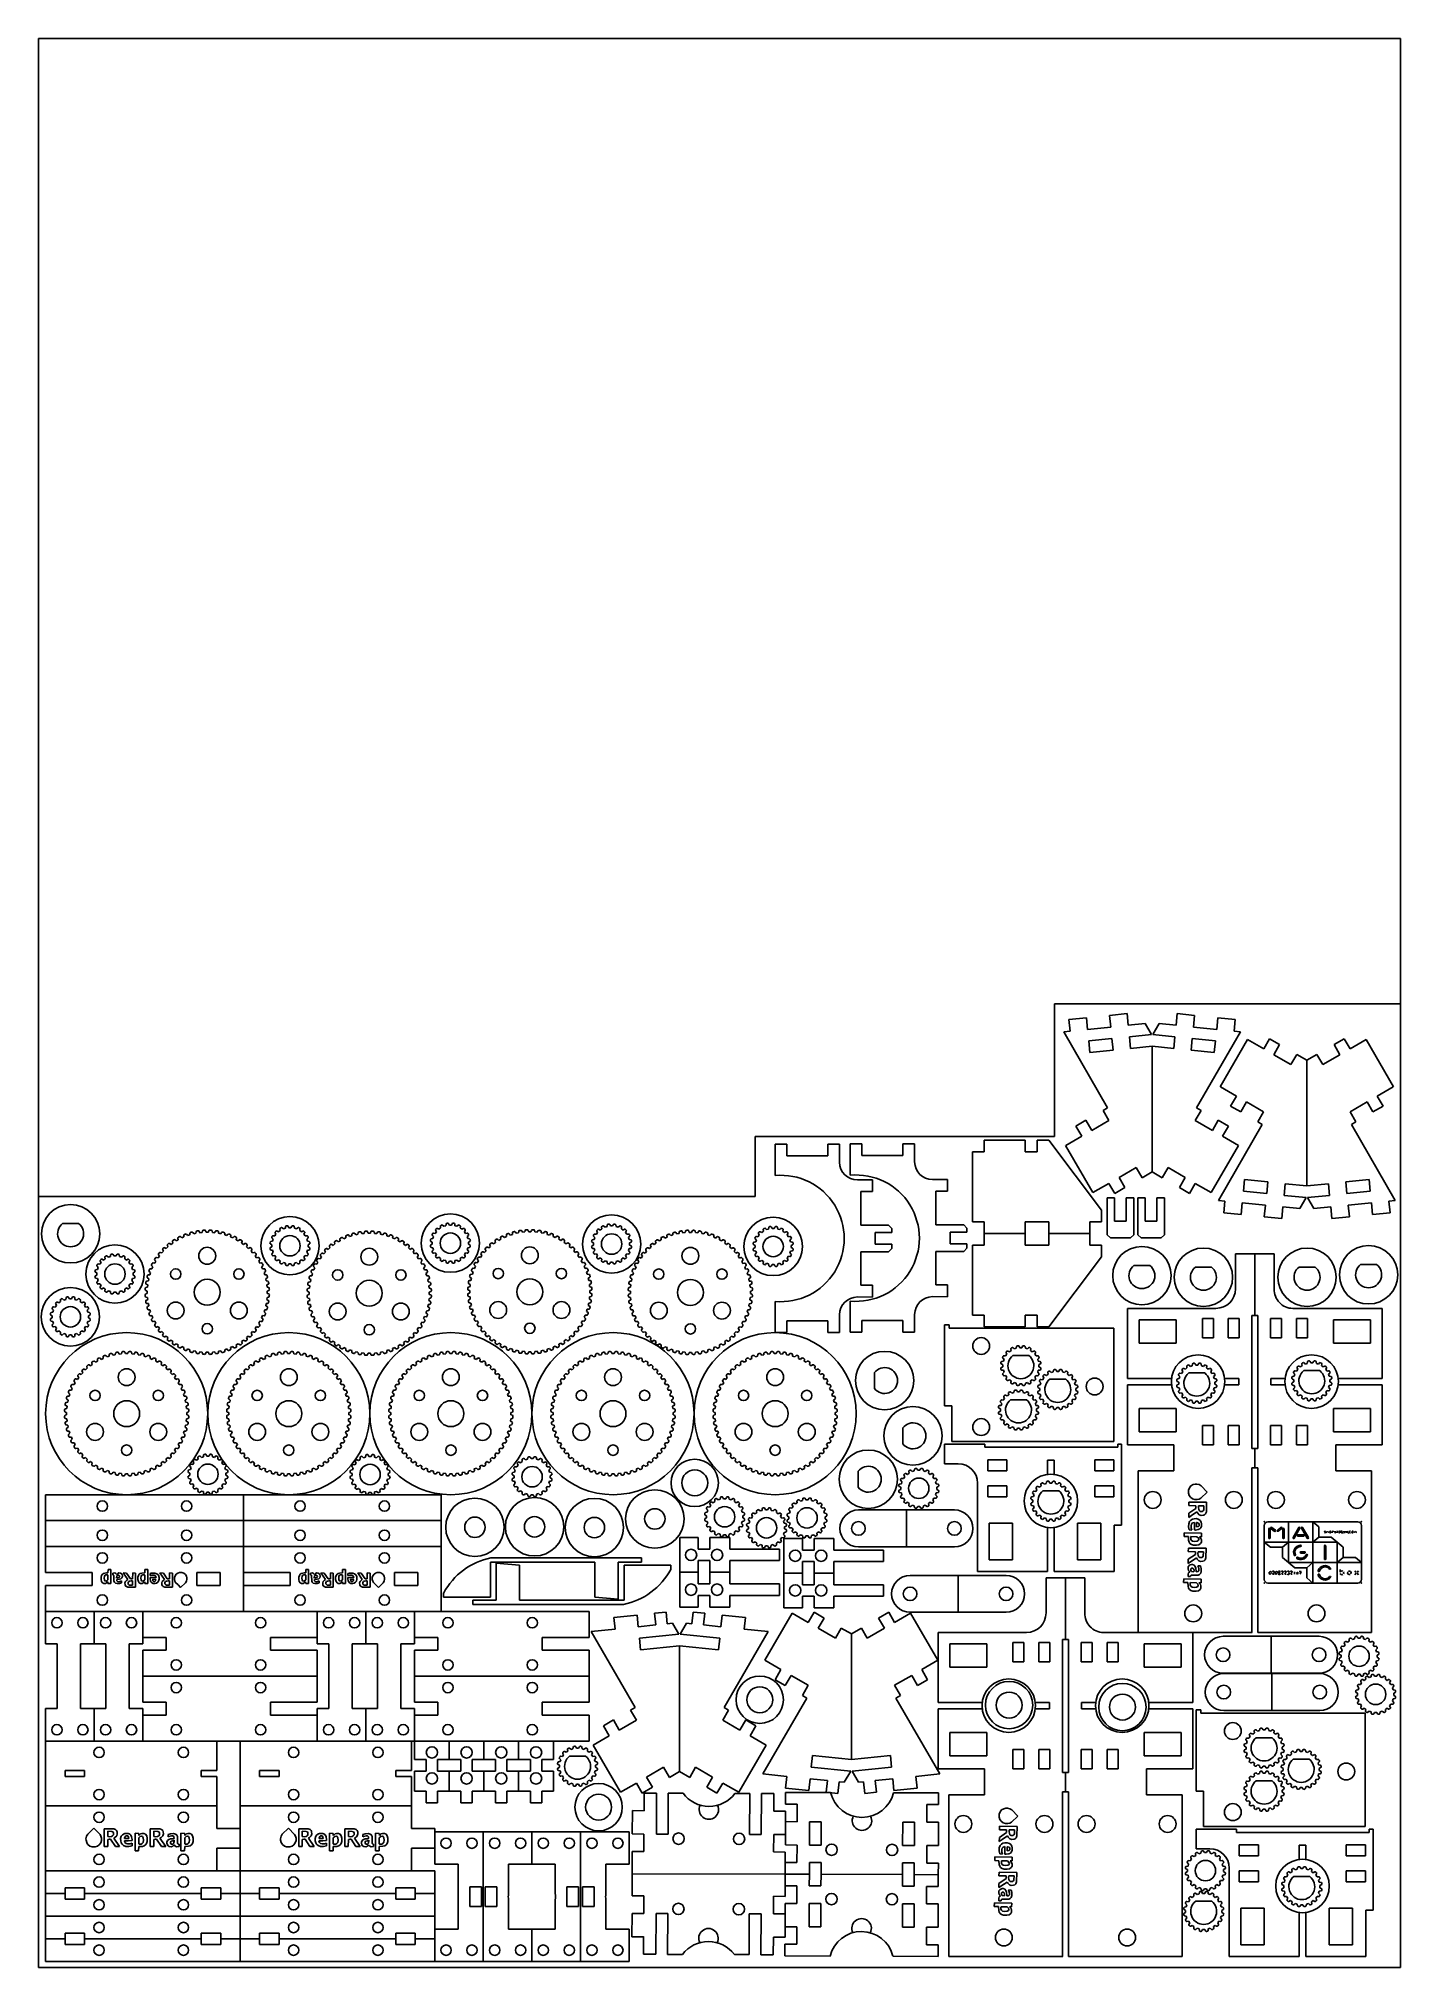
# Model space of a CAD drawing. Extents: x 0 to 420, y 0 to 595.
import ezdxf

# ---------------------------------------------------------------- set-up
doc = ezdxf.new("R2010")
doc.units = 0
doc.layers.add('FINAL', color=8, linetype='CONTINUOUS')

msp = doc.modelspace()

# ---------------------------------------------------------------- linework, layer by layer
at = {"layer": 'FINAL'}
for p, q in [((313.28, 256.34), (313.28, 297.25)), ((313.28, 297.25), (420, 297.25)), ((221.05, 256.34), (313.28, 256.34))]:
    msp.add_line(p, q, dxfattribs=at)
at = {"layer": 'FINAL', "linetype": 'CONTINUOUS'}
for p, q in [((323.15, 292.95), (317.77, 292.4)), ((317.77, 292.4), (318.14, 288.82)), ((323.52, 289.36), (323.15, 292.95)), ((335.7, 294.22), (330.32, 293.67)), ((330.32, 293.67), (330.68, 290.09)), ((336.06, 290.64), (335.7, 294.22)), ((350.79, 290.64), (351.16, 294.22)), ((351.16, 294.22), (356.54, 293.67)), ((356.54, 293.67), (356.17, 290.09)), ((363.34, 289.36), (363.7, 292.95)), ((363.7, 292.95), (369.08, 292.4)), ((369.08, 292.4), (368.72, 288.82)), ((318.14, 288.82), (316.16, 288.62)), ((329.7, 265.18), (316.16, 288.62)), ((330.68, 290.09), (323.52, 289.36)), ((331.04, 286.51), (323.88, 285.78)), ((323.88, 285.78), (324.24, 282.2)), ((331.41, 282.93), (331.04, 286.51)), ((341.25, 291.17), (336.06, 290.64)), ((336.42, 287.06), (343.22, 287.75)), ((336.79, 283.48), (336.42, 287.06)), ((343.22, 287.75), (341.25, 291.17)), ((343.63, 287.75), (345.6, 291.17)), ((350.43, 287.06), (343.63, 287.75)), ((345.6, 291.17), (350.79, 290.64)), ((350.07, 283.48), (350.43, 287.06)), ((355.45, 282.93), (355.81, 286.51)), ((355.81, 286.51), (362.97, 285.78)), ((356.17, 290.09), (363.34, 289.36)), ((357.16, 265.18), (370.69, 288.62)), ((362.97, 285.78), (362.61, 282.2)), ((372.89, 286.21), (364.46, 271.68)), ((368.72, 288.82), (370.69, 288.62)), ((377.83, 283.36), (372.89, 286.21)), ((379.63, 286.48), (377.83, 283.36)), ((379.63, 286.48), (382.74, 284.68)), ((402.66, 286.48), (399.54, 284.68)), ((402.66, 286.48), (404.46, 283.36)), ((404.46, 283.36), (409.39, 286.21)), ((409.39, 286.21), (417.82, 271.68)), ((324.24, 282.2), (331.41, 282.93)), ((343.43, 284.15), (336.79, 283.48)), ((343.43, 284.15), (343.43, 245.39)), ((343.43, 284.15), (343.43, 245.39)), ((343.43, 284.15), (350.07, 283.48)), ((362.61, 282.2), (355.45, 282.93)), ((380.94, 281.56), (382.74, 284.68)), ((386.22, 278.52), (380.94, 281.56)), ((388.02, 281.63), (386.22, 278.52)), ((391.14, 279.83), (388.02, 281.63)), ((391.14, 279.83), (394.26, 281.63)), ((391.14, 241.07), (391.14, 279.83)), ((391.14, 241.07), (391.14, 279.83)), ((394.26, 281.63), (396.06, 278.52)), ((396.06, 278.52), (401.34, 281.56)), ((401.34, 281.56), (399.54, 284.68)), ((364.49, 271.66), (369.43, 268.81)), ((367.63, 265.7), (369.43, 268.81)), ((417.79, 271.66), (412.86, 268.81)), ((414.66, 265.7), (412.86, 268.81)), ((328.31, 264.38), (329.7, 265.18)), ((328.31, 264.38), (330.11, 261.26)), ((358.54, 264.38), (356.74, 261.26)), ((358.54, 264.38), (357.16, 265.18)), ((367.63, 265.7), (370.74, 263.9)), ((372.54, 267.01), (370.74, 263.9)), ((372.54, 267.01), (377.82, 263.97)), ((376.02, 260.85), (377.82, 263.97)), ((409.74, 267.01), (404.46, 263.97)), ((406.26, 260.85), (404.46, 263.97)), ((409.74, 267.01), (411.54, 263.9)), ((414.66, 265.7), (411.54, 263.9)), ((221.05, 237.85), (221.05, 256.34)), ((316.77, 253.56), (321.71, 256.41)), ((319.91, 259.53), (323.03, 261.33)), ((319.91, 259.53), (321.71, 256.41)), ((324.83, 258.21), (323.03, 261.33)), ((324.83, 258.21), (330.11, 261.26)), ((362.02, 258.21), (356.74, 261.26)), ((362.02, 258.21), (363.82, 261.33)), ((366.94, 259.53), (363.82, 261.33)), ((377.41, 260.05), (363.88, 236.61)), ((366.94, 259.53), (365.14, 256.41)), ((370.08, 253.56), (365.14, 256.41)), ((376.02, 260.85), (377.41, 260.05)), ((406.26, 260.85), (404.87, 260.05)), ((404.87, 260.05), (418.4, 236.61)), ((227.16, 244.28), (227.16, 253.91)), ((227.16, 253.91), (230.76, 253.91)), ((230.76, 253.91), (230.76, 250.31)), ((230.76, 250.31), (243.41, 250.31)), ((243.41, 253.91), (247.01, 253.91)), ((243.41, 250.31), (243.41, 253.91)), ((247.01, 253.91), (247.01, 248.41)), ((250.33, 244.38), (250.33, 254.02)), ((250.33, 254.02), (253.93, 254.02)), ((253.93, 254.02), (253.93, 250.42)), ((253.93, 250.42), (266.59, 250.42)), ((266.59, 250.42), (266.59, 254.02)), ((266.59, 254.02), (270.19, 254.02)), ((270.19, 254.02), (270.19, 248.52)), ((288.06, 230.02), (288.06, 251.61)), ((288.06, 251.61), (291.67, 251.61)), ((291.67, 255.21), (304.32, 255.21)), ((291.67, 251.61), (291.67, 255.21)), ((304.32, 255.21), (304.32, 251.61)), ((304.32, 251.61), (307.92, 251.61)), ((307.92, 255.21), (311.52, 255.21)), ((307.92, 251.61), (307.92, 255.21)), ((311.52, 255.21), (327.77, 233.62)), ((325.17, 239.01), (316.75, 253.54)), ((361.68, 239.01), (370.11, 253.54)), ((338.51, 246.71), (333.23, 243.66)), ((340.31, 243.59), (338.51, 246.71)), ((343.43, 245.39), (340.31, 243.59)), ((343.43, 245.39), (346.54, 243.59)), ((346.54, 243.59), (348.34, 246.71)), ((348.34, 246.71), (353.62, 243.66)), ((252.51, 242.91), (257.16, 242.91)), ((253.56, 239.31), (253.56, 228.99)), ((257.16, 239.31), (253.56, 239.31)), ((257.16, 242.91), (257.16, 239.31)), ((275.69, 243.02), (280.33, 243.02)), ((280.33, 239.42), (276.73, 239.42)), ((276.73, 239.42), (276.73, 229.09)), ((280.33, 243.02), (280.33, 239.42)), ((330.11, 241.86), (325.17, 239.01)), ((331.91, 238.74), (330.11, 241.86)), ((331.91, 238.74), (335.03, 240.54)), ((333.23, 243.66), (335.03, 240.54)), ((353.62, 243.66), (351.82, 240.54)), ((354.94, 238.74), (351.82, 240.54)), ((354.94, 238.74), (356.74, 241.86)), ((356.74, 241.86), (361.68, 239.01)), ((371.59, 239.44), (371.96, 243.02)), ((378.76, 238.71), (371.59, 239.44)), ((371.96, 243.02), (379.12, 242.3)), ((379.12, 242.3), (378.76, 238.71)), ((384.5, 241.75), (384.14, 238.17)), ((384.14, 238.17), (390.94, 237.48)), ((391.14, 241.07), (384.5, 241.75)), ((391.14, 241.07), (397.78, 241.75)), ((398.14, 238.17), (391.34, 237.48)), ((397.78, 241.75), (398.14, 238.17)), ((410.32, 243.02), (403.16, 242.3)), ((403.16, 242.3), (403.52, 238.71)), ((403.52, 238.71), (410.69, 239.44)), ((410.69, 239.44), (410.32, 243.02)), ((0, 237.85), (221.05, 237.85)), ((327.77, 233.62), (327.77, 230.02)), ((329.6, 226.02), (329.6, 237.36)), ((329.6, 237.36), (331.87, 237.36)), ((331.87, 237.36), (331.87, 230.16)), ((335.47, 230.16), (335.47, 237.36)), ((335.47, 237.36), (337.8, 237.36)), ((337.8, 237.36), (337.8, 226.02)), ((339.02, 226.02), (339.02, 237.36)), ((339.02, 237.36), (341.29, 237.36)), ((341.29, 237.36), (341.29, 230.16)), ((344.89, 230.16), (344.89, 237.36)), ((344.89, 237.36), (347.22, 237.36)), ((347.22, 237.36), (347.22, 226.02)), ((365.85, 236.41), (363.88, 236.61)), ((365.49, 232.82), (365.85, 236.41)), ((370.87, 232.28), (365.49, 232.82)), ((371.23, 235.86), (370.87, 232.28)), ((378.39, 235.13), (371.23, 235.86)), ((378.03, 231.55), (378.39, 235.13)), ((383.77, 234.59), (383.41, 231)), ((388.97, 234.06), (383.77, 234.59)), ((390.94, 237.48), (388.97, 234.06)), ((391.34, 237.48), (393.32, 234.06)), ((393.32, 234.06), (398.51, 234.59)), ((398.51, 234.59), (398.87, 231)), ((403.89, 235.13), (411.05, 235.86)), ((404.25, 231.55), (403.89, 235.13)), ((411.05, 235.86), (411.42, 232.28)), ((411.42, 232.28), (416.8, 232.82)), ((416.43, 236.41), (418.4, 236.61)), ((416.8, 232.82), (416.43, 236.41)), ((7.41, 229.45), (12.34, 229.45)), ((45.68, 226.14), (45.97, 225.77)), ((46.64, 225.98), (46.65, 226.45)), ((47.58, 226.7), (47.83, 226.3)), ((47.83, 226.3), (48.52, 226.45)), ((48.52, 226.45), (48.58, 226.92)), ((49.54, 227.07), (49.74, 226.64)), ((49.74, 226.64), (50.44, 226.72)), ((50.44, 226.72), (50.55, 227.17)), ((51.51, 227.22), (51.67, 226.78)), ((51.67, 226.78), (52.37, 226.78)), ((52.37, 226.78), (52.53, 227.22)), ((53.5, 227.17), (53.61, 226.72)), ((53.61, 226.72), (54.31, 226.64)), ((54.31, 226.64), (54.51, 227.07)), ((55.47, 226.92), (55.53, 226.45)), ((55.53, 226.45), (56.21, 226.3)), ((56.21, 226.3), (56.46, 226.7)), ((57.4, 226.45), (57.41, 225.98)), ((58.08, 225.77), (58.37, 226.14)), ((72.84, 225.64), (73.21, 226.15)), ((73.21, 226.15), (72.99, 226.6)), ((73.55, 227.16), (74, 226.94)), ((74, 226.94), (74.51, 227.31)), ((74.51, 227.31), (74.44, 227.81)), ((75.15, 228.16), (75.51, 227.82)), ((75.51, 227.82), (76.11, 228.01)), ((76.11, 228.01), (76.2, 228.51)), ((76.97, 228.63), (77.21, 228.19)), ((77.21, 228.19), (77.84, 228.19)), ((77.84, 228.19), (78.08, 228.63)), ((78.86, 228.51), (78.94, 228.01)), ((78.94, 228.01), (79.55, 227.82)), ((79.55, 227.82), (79.91, 228.16)), ((80.61, 227.81), (80.54, 227.31)), ((80.54, 227.31), (81.05, 226.94)), ((81.05, 226.94), (81.5, 227.16)), ((82.06, 226.6), (81.84, 226.15)), ((81.84, 226.15), (82.21, 225.64)), ((96.6, 225.69), (96.62, 226.16)), ((97.55, 226.41), (97.8, 226.01)), ((97.8, 226.01), (98.48, 226.15)), ((98.48, 226.15), (98.55, 226.62)), ((99.5, 226.77), (99.71, 226.35)), ((99.71, 226.35), (100.4, 226.42)), ((100.4, 226.42), (100.51, 226.88)), ((101.48, 226.93), (101.64, 226.49)), ((101.64, 226.49), (102.34, 226.49)), ((102.34, 226.49), (102.5, 226.93)), ((103.46, 226.88), (103.57, 226.42)), ((103.57, 226.42), (104.27, 226.35)), ((104.27, 226.35), (104.48, 226.77)), ((105.43, 226.62), (105.49, 226.15)), ((105.49, 226.15), (106.18, 226.01)), ((106.18, 226.01), (106.43, 226.41)), ((107.36, 226.16), (107.38, 225.69)), ((121.81, 226.5), (122.31, 226.43)), ((122.31, 226.43), (122.68, 226.94)), ((122.68, 226.94), (122.46, 227.39)), ((123.02, 227.95), (123.47, 227.73)), ((123.47, 227.73), (123.98, 228.1)), ((123.98, 228.1), (123.91, 228.6)), ((124.62, 228.96), (124.97, 228.61)), ((124.97, 228.61), (125.58, 228.81)), ((125.58, 228.81), (125.67, 229.3)), ((126.44, 229.42), (126.68, 228.98)), ((126.68, 228.98), (127.31, 228.98)), ((127.31, 228.98), (127.55, 229.42)), ((128.33, 229.3), (128.41, 228.81)), ((128.41, 228.81), (129.02, 228.61)), ((129.02, 228.61), (129.38, 228.96)), ((130.08, 228.6), (130.01, 228.1)), ((130.01, 228.1), (130.52, 227.73)), ((130.52, 227.73), (130.97, 227.95)), ((131.53, 227.39), (131.31, 226.94)), ((131.31, 226.94), (131.68, 226.43)), ((131.68, 226.43), (132.18, 226.5)), ((145.16, 226.29), (145.45, 225.91)), ((145.45, 225.91), (146.12, 226.13)), ((146.12, 226.13), (146.14, 226.6)), ((147.07, 226.85), (147.32, 226.45)), ((147.32, 226.45), (148, 226.6)), ((148, 226.6), (148.07, 227.06)), ((149.02, 227.21), (149.22, 226.79)), ((149.22, 226.79), (149.92, 226.86)), ((149.92, 226.86), (150.03, 227.32)), ((151, 227.37), (151.16, 226.93)), ((151.16, 226.93), (151.86, 226.93)), ((151.86, 226.93), (152.02, 227.37)), ((152.98, 227.32), (153.09, 226.86)), ((153.09, 226.86), (153.79, 226.79)), ((153.79, 226.79), (154, 227.21)), ((154.95, 227.06), (155.01, 226.6)), ((155.01, 226.6), (155.7, 226.45)), ((155.7, 226.45), (155.95, 226.85)), ((156.88, 226.6), (156.89, 226.13)), ((156.89, 226.13), (157.56, 225.91)), ((157.56, 225.91), (157.85, 226.29)), ((171.55, 226.24), (172.04, 226.17)), ((172.04, 226.17), (172.42, 226.68)), ((172.42, 226.68), (172.2, 227.13)), ((172.75, 227.69), (173.2, 227.47)), ((173.2, 227.47), (173.72, 227.84)), ((173.72, 227.84), (173.65, 228.33)), ((174.35, 228.69), (174.71, 228.34)), ((174.71, 228.34), (175.31, 228.54)), ((175.31, 228.54), (175.4, 229.03)), ((176.18, 229.16), (176.41, 228.72)), ((176.41, 228.72), (177.05, 228.72)), ((177.05, 228.72), (177.28, 229.16)), ((178.06, 229.03), (178.15, 228.54)), ((178.15, 228.54), (178.75, 228.34)), ((178.75, 228.34), (179.11, 228.69)), ((179.81, 228.33), (179.74, 227.84)), ((179.74, 227.84), (180.26, 227.47)), ((180.26, 227.47), (180.7, 227.69)), ((181.26, 227.13), (181.04, 226.68)), ((181.04, 226.68), (181.42, 226.17)), ((181.42, 226.17), (181.91, 226.24)), ((194.67, 226.1), (194.96, 225.73)), ((195.63, 225.95), (195.64, 226.42)), ((196.58, 226.67), (196.83, 226.27)), ((196.83, 226.27), (197.51, 226.41)), ((197.51, 226.41), (197.57, 226.88)), ((198.53, 227.03), (198.73, 226.61)), ((198.73, 226.61), (199.43, 226.68)), ((199.43, 226.68), (199.54, 227.14)), ((200.51, 227.19), (200.67, 226.74)), ((200.67, 226.74), (201.37, 226.74)), ((201.37, 226.74), (201.53, 227.19)), ((202.49, 227.14), (202.6, 226.68)), ((202.6, 226.68), (203.3, 226.61)), ((203.3, 226.61), (203.5, 227.03)), ((204.46, 226.88), (204.52, 226.41)), ((204.52, 226.41), (205.21, 226.27)), ((205.21, 226.27), (205.46, 226.67)), ((206.39, 226.42), (206.4, 225.95)), ((207.07, 225.73), (207.36, 226.1)), ((222.23, 225.92), (222.02, 226.37)), ((222.57, 226.93), (223.02, 226.71)), ((223.02, 226.71), (223.54, 227.08)), ((223.54, 227.08), (223.47, 227.58)), ((224.17, 227.93), (224.53, 227.59)), ((224.53, 227.59), (225.13, 227.78)), ((225.13, 227.78), (225.22, 228.27)), ((226, 228.4), (226.23, 227.96)), ((226.23, 227.96), (226.87, 227.96)), ((226.87, 227.96), (227.1, 228.4)), ((227.88, 228.27), (227.97, 227.78)), ((227.97, 227.78), (228.57, 227.59)), ((228.57, 227.59), (228.93, 227.93)), ((229.63, 227.58), (229.56, 227.08)), ((229.56, 227.08), (230.08, 226.71)), ((230.08, 226.71), (230.52, 226.93)), ((231.08, 226.37), (230.86, 225.92)), ((262.16, 228.99), (253.56, 228.99)), ((258.01, 226.66), (263.16, 226.66)), ((258.01, 223.06), (258.01, 226.66)), ((263.16, 227.99), (262.16, 228.99)), ((263.16, 226.66), (263.16, 227.99)), ((285.33, 229.09), (276.73, 229.09)), ((281.19, 226.76), (286.33, 226.76)), ((281.19, 223.16), (281.19, 226.76)), ((286.33, 228.09), (285.33, 229.09)), ((286.33, 226.76), (286.33, 228.09)), ((291.67, 230.02), (288.06, 230.02)), ((291.67, 226.42), (291.67, 230.02)), ((291.67, 226.42), (291.67, 222.82)), ((304.32, 226.42), (291.67, 226.42)), ((304.32, 226.42), (291.67, 226.42)), ((311.52, 230.02), (304.32, 230.02)), ((304.32, 230.02), (304.32, 226.42)), ((304.32, 222.82), (304.32, 226.42)), ((311.52, 226.42), (311.52, 230.02)), ((311.52, 226.42), (311.52, 222.82)), ((324.17, 226.42), (311.52, 226.42)), ((324.17, 226.42), (311.52, 226.42)), ((327.77, 230.02), (324.17, 230.02)), ((324.17, 230.02), (324.17, 226.42)), ((324.17, 222.82), (324.17, 226.42)), ((329.6, 231.02), (329.6, 226.02)), ((331.87, 230.16), (335.47, 230.16)), ((337.8, 226.02), (337.8, 231.02)), ((339.02, 231.02), (339.02, 226.02)), ((341.29, 230.16), (344.89, 230.16)), ((347.22, 226.02), (347.22, 231.02)), ((383.41, 231), (378.03, 231.55)), ((398.87, 231), (404.25, 231.55)), ((37.6, 220.57), (38.03, 220.4)), ((38.03, 220.4), (38.5, 220.92)), ((38.5, 220.92), (38.28, 221.33)), ((38.96, 222.01), (39.38, 221.79)), ((39.38, 221.79), (39.9, 222.26)), ((39.9, 222.26), (39.72, 222.7)), ((40.47, 223.3), (40.86, 223.04)), ((40.86, 223.04), (41.43, 223.45)), ((41.43, 223.45), (41.3, 223.9)), ((42.11, 224.43), (42.47, 224.13)), ((42.47, 224.13), (43.07, 224.48)), ((43.07, 224.48), (42.99, 224.94)), ((43.85, 225.38), (44.18, 225.04)), ((44.18, 225.04), (44.81, 225.32)), ((44.81, 225.32), (44.78, 225.79)), ((45.97, 225.77), (46.64, 225.98)), ((57.41, 225.98), (58.08, 225.77)), ((59.27, 225.79), (59.23, 225.32)), ((59.23, 225.32), (59.87, 225.04)), ((59.87, 225.04), (60.2, 225.38)), ((61.06, 224.94), (60.98, 224.48)), ((60.98, 224.48), (61.58, 224.13)), ((61.58, 224.13), (61.94, 224.43)), ((62.75, 223.9), (62.62, 223.45)), ((62.62, 223.45), (63.19, 223.04)), ((63.19, 223.04), (63.58, 223.3)), ((64.33, 222.7), (64.15, 222.26)), ((64.15, 222.26), (64.67, 221.79)), ((64.67, 221.79), (65.09, 222.01)), ((65.77, 221.33), (65.55, 220.92)), ((65.55, 220.92), (66.01, 220.4)), ((66.01, 220.4), (66.45, 220.57)), ((71.96, 222.94), (71.52, 223.18)), ((71.52, 222.07), (71.96, 222.31)), ((71.65, 223.95), (72.14, 224.04)), ((72.14, 221.21), (71.65, 221.29)), ((71.96, 222.31), (71.96, 222.94)), ((72.33, 224.65), (71.99, 225)), ((71.99, 220.24), (72.33, 220.6)), ((72.14, 224.04), (72.33, 224.65)), ((72.33, 220.6), (72.14, 221.21)), ((72.35, 225.71), (72.84, 225.64)), ((82.21, 225.64), (82.71, 225.71)), ((83.07, 225), (82.72, 224.65)), ((82.72, 224.65), (82.92, 224.04)), ((82.92, 221.21), (82.72, 220.6)), ((82.72, 220.6), (83.07, 220.24)), ((82.92, 224.04), (83.41, 223.95)), ((83.41, 221.29), (82.92, 221.21)), ((83.53, 223.18), (83.09, 222.94)), ((83.09, 222.94), (83.09, 222.31)), ((83.09, 222.31), (83.53, 222.07)), ((87.56, 220.28), (88, 220.1)), ((88, 220.1), (88.47, 220.62)), ((88.47, 220.62), (88.24, 221.04)), ((88.93, 221.72), (89.34, 221.5)), ((89.34, 221.5), (89.86, 221.96)), ((89.86, 221.96), (89.68, 222.4)), ((90.43, 223.01), (90.82, 222.74)), ((90.82, 222.74), (91.39, 223.16)), ((91.39, 223.16), (91.26, 223.61)), ((92.07, 224.13), (92.43, 223.83)), ((92.43, 223.83), (93.03, 224.18)), ((93.03, 224.18), (92.95, 224.64)), ((93.81, 225.08), (94.14, 224.74)), ((94.14, 224.74), (94.78, 225.03)), ((94.78, 225.03), (94.74, 225.5)), ((95.64, 225.84), (95.94, 225.47)), ((95.94, 225.47), (96.6, 225.69)), ((107.38, 225.69), (108.04, 225.47)), ((108.04, 225.47), (108.33, 225.84)), ((109.23, 225.5), (109.2, 225.03)), ((109.2, 225.03), (109.84, 224.74)), ((109.84, 224.74), (110.16, 225.08)), ((111.02, 224.64), (110.94, 224.18)), ((110.94, 224.18), (111.54, 223.83)), ((111.54, 223.83), (111.91, 224.13)), ((112.71, 223.61), (112.58, 223.16)), ((112.58, 223.16), (113.15, 222.74)), ((113.15, 222.74), (113.54, 223.01)), ((114.29, 222.4), (114.11, 221.96)), ((114.11, 221.96), (114.63, 221.5)), ((114.63, 221.5), (115.05, 221.72)), ((115.73, 221.04), (115.51, 220.62)), ((115.51, 220.62), (115.98, 220.1)), ((115.98, 220.1), (116.41, 220.28)), ((121.43, 223.73), (120.99, 223.97)), ((120.99, 222.86), (121.43, 223.1)), ((121.11, 224.75), (121.61, 224.83)), ((121.61, 222), (121.11, 222.09)), ((121.43, 223.1), (121.43, 223.73)), ((121.8, 225.44), (121.46, 225.8)), ((121.46, 221.04), (121.8, 221.4)), ((121.61, 224.83), (121.8, 225.44)), ((121.8, 221.4), (121.61, 222)), ((122.31, 220.4), (121.81, 220.33)), ((122.68, 219.89), (122.31, 220.4)), ((131.68, 220.4), (131.31, 219.89)), ((132.18, 220.33), (131.68, 220.4)), ((132.54, 225.8), (132.19, 225.44)), ((132.19, 225.44), (132.38, 224.83)), ((132.38, 222), (132.19, 221.4)), ((132.19, 221.4), (132.54, 221.04)), ((132.38, 224.83), (132.88, 224.75)), ((132.88, 222.09), (132.38, 222)), ((133, 223.97), (132.56, 223.73)), ((132.56, 223.73), (132.56, 223.1)), ((132.56, 223.1), (133, 222.86)), ((137.08, 220.72), (137.52, 220.54)), ((137.52, 220.54), (137.99, 221.06)), ((137.99, 221.06), (137.76, 221.48)), ((138.45, 222.16), (138.86, 221.94)), ((138.86, 221.94), (139.38, 222.41)), ((139.38, 222.41), (139.2, 222.84)), ((139.95, 223.45), (140.34, 223.19)), ((140.34, 223.19), (140.91, 223.6)), ((140.91, 223.6), (140.78, 224.05)), ((141.59, 224.58), (141.95, 224.27)), ((141.95, 224.27), (142.55, 224.62)), ((142.55, 224.62), (142.47, 225.09)), ((143.33, 225.52), (143.66, 225.19)), ((143.66, 225.19), (144.3, 225.47)), ((144.3, 225.47), (144.26, 225.94)), ((158.75, 225.94), (158.72, 225.47)), ((158.72, 225.47), (159.35, 225.19)), ((159.35, 225.19), (159.68, 225.52)), ((160.54, 225.09), (160.46, 224.62)), ((160.46, 224.62), (161.06, 224.27)), ((161.06, 224.27), (161.43, 224.58)), ((162.23, 224.05), (162.1, 223.6)), ((162.1, 223.6), (162.67, 223.19)), ((162.67, 223.19), (163.06, 223.45)), ((163.81, 222.84), (163.63, 222.41)), ((163.63, 222.41), (164.15, 221.94)), ((164.15, 221.94), (164.57, 222.16)), ((165.25, 221.48), (165.03, 221.06)), ((165.03, 221.06), (165.5, 220.54)), ((165.5, 220.54), (165.93, 220.72)), ((171.17, 223.47), (170.72, 223.7)), ((170.72, 222.6), (171.17, 222.84)), ((170.85, 224.48), (171.34, 224.57)), ((171.34, 221.74), (170.85, 221.82)), ((171.17, 222.84), (171.17, 223.47)), ((171.54, 225.17), (171.19, 225.53)), ((171.19, 220.77), (171.54, 221.13)), ((171.34, 224.57), (171.54, 225.17)), ((171.54, 221.13), (171.34, 221.74)), ((182.27, 225.53), (181.92, 225.17)), ((181.92, 225.17), (182.12, 224.57)), ((182.12, 221.74), (181.92, 221.13)), ((181.92, 221.13), (182.27, 220.77)), ((182.12, 224.57), (182.61, 224.48)), ((182.61, 221.82), (182.12, 221.74)), ((182.73, 223.7), (182.29, 223.47)), ((182.29, 223.47), (182.29, 222.84)), ((182.29, 222.84), (182.73, 222.6)), ((186.59, 220.54), (187.03, 220.36)), ((187.03, 220.36), (187.49, 220.88)), ((187.49, 220.88), (187.27, 221.29)), ((187.95, 221.98), (188.37, 221.76)), ((188.37, 221.76), (188.89, 222.22)), ((188.89, 222.22), (188.71, 222.66)), ((189.46, 223.27), (189.85, 223)), ((189.85, 223), (190.42, 223.41)), ((190.42, 223.41), (190.29, 223.87)), ((191.1, 224.39), (191.46, 224.09)), ((191.46, 224.09), (192.06, 224.44)), ((192.06, 224.44), (191.98, 224.9)), ((192.84, 225.34), (193.17, 225)), ((193.17, 225), (193.81, 225.29)), ((193.81, 225.29), (193.77, 225.76)), ((194.96, 225.73), (195.63, 225.95)), ((206.4, 225.95), (207.07, 225.73)), ((208.26, 225.76), (208.23, 225.29)), ((208.23, 225.29), (208.86, 225)), ((208.86, 225), (209.19, 225.34)), ((210.05, 224.9), (209.97, 224.44)), ((209.97, 224.44), (210.57, 224.09)), ((210.57, 224.09), (210.93, 224.39)), ((211.74, 223.87), (211.61, 223.41)), ((211.61, 223.41), (212.18, 223)), ((212.18, 223), (212.57, 223.27)), ((213.32, 222.66), (213.14, 222.22)), ((213.14, 222.22), (213.66, 221.76)), ((213.66, 221.76), (214.08, 221.98)), ((214.76, 221.29), (214.54, 220.88)), ((214.54, 220.88), (215.01, 220.36)), ((215.01, 220.36), (215.44, 220.54)), ((220.99, 222.71), (220.54, 222.95)), ((220.54, 221.84), (220.99, 222.08)), ((220.67, 223.72), (221.16, 223.81)), ((221.16, 220.98), (220.67, 221.06)), ((220.99, 222.08), (220.99, 222.71)), ((221.36, 224.41), (221.01, 224.77)), ((221.01, 220.01), (221.36, 220.37)), ((221.16, 223.81), (221.36, 224.41)), ((221.36, 220.37), (221.16, 220.98)), ((221.37, 225.48), (221.86, 225.41)), ((221.86, 225.41), (222.23, 225.92)), ((230.86, 225.92), (231.24, 225.41)), ((231.24, 225.41), (231.73, 225.48)), ((232.09, 224.77), (231.74, 224.41)), ((231.74, 224.41), (231.94, 223.81)), ((231.94, 220.98), (231.74, 220.37)), ((231.74, 220.37), (232.09, 220.01)), ((231.94, 223.81), (232.43, 223.72)), ((232.43, 221.06), (231.94, 220.98)), ((232.55, 222.95), (232.11, 222.71)), ((232.11, 222.71), (232.11, 222.08)), ((232.11, 222.08), (232.55, 221.84)), ((253.56, 220.79), (262.16, 220.79)), ((253.56, 220.79), (253.56, 210.41)), ((263.16, 223.06), (258.01, 223.06)), ((262.16, 220.79), (263.16, 221.79)), ((263.16, 223.06), (263.16, 221.79)), ((276.73, 220.89), (285.33, 220.89)), ((276.73, 220.89), (276.73, 210.52)), ((286.33, 223.16), (281.19, 223.16)), ((285.33, 220.89), (286.33, 221.89)), ((286.33, 223.16), (286.33, 221.89)), ((288.06, 222.82), (288.06, 201.23)), ((291.67, 222.82), (288.06, 222.82)), ((311.52, 222.82), (304.32, 222.82)), ((327.77, 222.82), (324.17, 222.82)), ((327.77, 219.22), (327.77, 222.82)), ((329.6, 226.02), (330.6, 225.02)), ((330.6, 225.02), (336.8, 225.02)), ((337.8, 226.02), (336.8, 225.02)), ((336.8, 225.02), (337.8, 226.02)), ((339.02, 226.02), (340.02, 225.02)), ((340.02, 225.02), (346.22, 225.02)), ((347.22, 226.02), (346.22, 225.02)), ((346.22, 225.02), (347.22, 226.02)), ((18, 214.22), (17.56, 214.46)), ((17.68, 215.23), (18.17, 215.32)), ((18, 213.59), (18, 214.22)), ((18.37, 215.92), (18.02, 216.28)), ((18.17, 215.32), (18.37, 215.92)), ((18.38, 216.99), (18.87, 216.92)), ((18.87, 216.92), (19.25, 217.43)), ((19.25, 217.43), (19.03, 217.88)), ((19.59, 218.44), (20.03, 218.22)), ((20.03, 218.22), (20.55, 218.59)), ((20.55, 218.59), (20.48, 219.08)), ((21.18, 219.44), (21.54, 219.1)), ((21.54, 219.1), (22.14, 219.29)), ((22.14, 219.29), (22.23, 219.78)), ((23.01, 219.91), (23.24, 219.47)), ((23.24, 219.47), (23.88, 219.47)), ((23.88, 219.47), (24.11, 219.91)), ((24.89, 219.78), (24.98, 219.29)), ((24.98, 219.29), (25.58, 219.1)), ((25.58, 219.1), (25.94, 219.44)), ((26.64, 219.08), (26.57, 218.59)), ((26.57, 218.59), (27.09, 218.22)), ((27.09, 218.22), (27.54, 218.44)), ((28.09, 217.88), (27.87, 217.43)), ((27.87, 217.43), (28.25, 216.92)), ((28.25, 216.92), (28.74, 216.99)), ((29.1, 216.28), (28.75, 215.92)), ((28.75, 215.92), (28.95, 215.32)), ((28.95, 215.32), (29.44, 215.23)), ((29.57, 214.46), (29.12, 214.22)), ((29.12, 214.22), (29.12, 213.59)), ((34.53, 214.32), (34.16, 214.61)), ((34.31, 213.66), (34.53, 214.32)), ((34.5, 215.51), (34.97, 215.48)), ((35.26, 216.12), (34.92, 216.45)), ((34.97, 215.48), (35.26, 216.12)), ((35.35, 217.3), (35.82, 217.22)), ((35.82, 217.22), (36.17, 217.83)), ((36.17, 217.83), (35.87, 218.19)), ((36.39, 219), (36.84, 218.87)), ((36.84, 218.87), (37.25, 219.43)), ((37.25, 219.43), (36.99, 219.82)), ((67.06, 219.82), (66.79, 219.43)), ((66.79, 219.43), (67.2, 218.87)), ((67.2, 218.87), (67.66, 219)), ((68.18, 218.19), (67.88, 217.83)), ((67.88, 217.83), (68.23, 217.22)), ((68.23, 217.22), (68.69, 217.3)), ((69.13, 216.45), (68.79, 216.12)), ((68.79, 216.12), (69.08, 215.48)), ((69.08, 215.48), (69.55, 215.51)), ((69.89, 214.61), (69.52, 214.32)), ((69.52, 214.32), (69.74, 213.66)), ((72.84, 219.61), (72.35, 219.54)), ((73.21, 219.1), (72.84, 219.61)), ((72.99, 218.65), (73.21, 219.1)), ((74, 218.31), (73.55, 218.09)), ((74.51, 217.94), (74, 218.31)), ((74.44, 217.44), (74.51, 217.94)), ((75.51, 217.43), (75.15, 217.08)), ((76.11, 217.24), (75.51, 217.43)), ((76.2, 216.74), (76.11, 217.24)), ((77.21, 217.06), (76.97, 216.62)), ((77.84, 217.06), (77.21, 217.06)), ((78.08, 216.62), (77.84, 217.06)), ((78.94, 217.24), (78.86, 216.74)), ((79.55, 217.43), (78.94, 217.24)), ((79.91, 217.08), (79.55, 217.43)), ((81.05, 218.31), (80.54, 217.94)), ((80.54, 217.94), (80.61, 217.44)), ((81.5, 218.09), (81.05, 218.31)), ((82.21, 219.61), (81.84, 219.1)), ((81.84, 219.1), (82.06, 218.65)), ((82.71, 219.54), (82.21, 219.61)), ((84.49, 214.03), (84.12, 214.32)), ((84.46, 215.22), (84.94, 215.18)), ((85.22, 215.82), (84.88, 216.15)), ((84.94, 215.18), (85.22, 215.82)), ((85.32, 217.01), (85.78, 216.93)), ((85.78, 216.93), (86.13, 217.53)), ((86.13, 217.53), (85.83, 217.89)), ((86.35, 218.7), (86.81, 218.57)), ((86.81, 218.57), (87.22, 219.14)), ((87.22, 219.14), (86.95, 219.53)), ((117.02, 219.53), (116.76, 219.14)), ((116.76, 219.14), (117.17, 218.57)), ((117.17, 218.57), (117.62, 218.7)), ((118.15, 217.89), (117.84, 217.53)), ((117.84, 217.53), (118.19, 216.93)), ((118.19, 216.93), (118.66, 217.01)), ((119.09, 216.15), (118.76, 215.82)), ((118.76, 215.82), (119.04, 215.18)), ((119.04, 215.18), (119.51, 215.22)), ((119.86, 214.32), (119.48, 214.03)), ((122.46, 219.44), (122.68, 219.89)), ((123.47, 219.1), (123.02, 218.88)), ((123.98, 218.73), (123.47, 219.1)), ((123.91, 218.24), (123.98, 218.73)), ((124.97, 218.22), (124.62, 217.88)), ((125.58, 218.03), (124.97, 218.22)), ((125.67, 217.54), (125.58, 218.03)), ((126.68, 217.85), (126.44, 217.41)), ((127.31, 217.85), (126.68, 217.85)), ((127.55, 217.41), (127.31, 217.85)), ((128.41, 218.03), (128.33, 217.54)), ((129.02, 218.22), (128.41, 218.03)), ((129.38, 217.88), (129.02, 218.22)), ((130.52, 219.1), (130.01, 218.73)), ((130.01, 218.73), (130.08, 218.24)), ((130.97, 218.88), (130.52, 219.1)), ((131.31, 219.89), (131.53, 219.44)), ((134.01, 214.47), (133.64, 214.76)), ((133.79, 213.81), (134.01, 214.47)), ((133.98, 215.66), (134.46, 215.63)), ((134.74, 216.27), (134.4, 216.59)), ((134.46, 215.63), (134.74, 216.27)), ((134.84, 217.45), (135.3, 217.37)), ((135.3, 217.37), (135.65, 217.98)), ((135.65, 217.98), (135.35, 218.34)), ((135.87, 219.15), (136.33, 219.02)), ((136.33, 219.02), (136.74, 219.58)), ((136.74, 219.58), (136.47, 219.97)), ((166.54, 219.97), (166.28, 219.58)), ((166.28, 219.58), (166.69, 219.02)), ((166.69, 219.02), (167.14, 219.15)), ((167.67, 218.34), (167.36, 217.98)), ((167.36, 217.98), (167.71, 217.37)), ((167.71, 217.37), (168.18, 217.45)), ((168.61, 216.59), (168.28, 216.27)), ((168.28, 216.27), (168.56, 215.63)), ((168.56, 215.63), (169.03, 215.66)), ((169.37, 214.76), (169, 214.47)), ((169, 214.47), (169.22, 213.81)), ((172.04, 220.14), (171.55, 220.07)), ((172.42, 219.63), (172.04, 220.14)), ((172.2, 219.18), (172.42, 219.63)), ((173.2, 218.84), (172.75, 218.62)), ((173.72, 218.47), (173.2, 218.84)), ((173.65, 217.97), (173.72, 218.47)), ((174.71, 217.96), (174.35, 217.61)), ((175.31, 217.76), (174.71, 217.96)), ((175.4, 217.27), (175.31, 217.76)), ((176.41, 217.59), (176.18, 217.15)), ((177.05, 217.59), (176.41, 217.59)), ((177.28, 217.15), (177.05, 217.59)), ((178.15, 217.76), (178.06, 217.27)), ((178.75, 217.96), (178.15, 217.76)), ((179.11, 217.61), (178.75, 217.96)), ((180.26, 218.84), (179.74, 218.47)), ((179.74, 218.47), (179.81, 217.97)), ((180.7, 218.62), (180.26, 218.84)), ((181.42, 220.14), (181.04, 219.63)), ((181.04, 219.63), (181.26, 219.18)), ((181.91, 220.07), (181.42, 220.14)), ((183.52, 214.29), (183.15, 214.58)), ((183.3, 213.62), (183.52, 214.29)), ((183.49, 215.48), (183.96, 215.44)), ((184.25, 216.08), (183.91, 216.41)), ((183.96, 215.44), (184.25, 216.08)), ((184.35, 217.27), (184.81, 217.19)), ((184.81, 217.19), (185.16, 217.79)), ((185.16, 217.79), (184.86, 218.15)), ((185.38, 218.96), (185.84, 218.83)), ((185.84, 218.83), (186.25, 219.4)), ((186.25, 219.4), (185.98, 219.79)), ((216.05, 219.79), (215.79, 219.4)), ((215.79, 219.4), (216.2, 218.83)), ((216.2, 218.83), (216.65, 218.96)), ((217.17, 218.15), (216.87, 217.79)), ((216.87, 217.79), (217.22, 217.19)), ((217.22, 217.19), (217.69, 217.27)), ((218.12, 216.41), (217.78, 216.08)), ((217.78, 216.08), (218.07, 215.44)), ((218.07, 215.44), (218.54, 215.48)), ((218.88, 214.58), (218.51, 214.29)), ((218.51, 214.29), (218.73, 213.62)), ((221.86, 219.38), (221.37, 219.31)), ((222.23, 218.87), (221.86, 219.38)), ((222.02, 218.42), (222.23, 218.87)), ((223.02, 218.08), (222.57, 217.86)), ((223.54, 217.71), (223.02, 218.08)), ((223.47, 217.21), (223.54, 217.71)), ((224.53, 217.2), (224.17, 216.85)), ((225.13, 217.01), (224.53, 217.2)), ((225.22, 216.51), (225.13, 217.01)), ((226.23, 216.83), (226, 216.39)), ((226.87, 216.83), (226.23, 216.83)), ((227.1, 216.39), (226.87, 216.83)), ((227.97, 217.01), (227.88, 216.51)), ((228.57, 217.2), (227.97, 217.01)), ((228.93, 216.85), (228.57, 217.2)), ((230.08, 218.08), (229.56, 217.71)), ((229.56, 217.71), (229.63, 217.21)), ((230.52, 217.86), (230.08, 218.08)), ((231.24, 219.38), (230.86, 218.87)), ((230.86, 218.87), (231.08, 218.42)), ((231.73, 219.31), (231.24, 219.38)), ((311.52, 197.63), (327.77, 219.22)), ((337.8, 216.56), (342.73, 216.56)), ((356.78, 216.06), (361.71, 216.06)), ((369.11, 209.3), (369.11, 220.11)), ((369.11, 220.11), (375.11, 220.11)), ((381.11, 220.11), (375.11, 220.11)), ((375.11, 220.11), (375.11, 201.11)), ((375.11, 220.11), (375.11, 201.11)), ((381.11, 209.3), (381.11, 220.11)), ((388.75, 216.06), (393.68, 216.06)), ((407.73, 216.81), (412.66, 216.81)), ((17.56, 213.35), (18, 213.59)), ((18.17, 212.49), (17.68, 212.57)), ((18.02, 211.52), (18.37, 211.88)), ((18.37, 211.88), (18.17, 212.49)), ((18.87, 210.89), (18.38, 210.82)), ((19.25, 210.38), (18.87, 210.89)), ((19.03, 209.93), (19.25, 210.38)), ((20.03, 209.59), (19.59, 209.37)), ((20.55, 209.22), (20.03, 209.59)), ((20.48, 208.72), (20.55, 209.22)), ((21.54, 208.71), (21.18, 208.36)), ((22.14, 208.51), (21.54, 208.71)), ((22.23, 208.02), (22.14, 208.51)), ((23.24, 208.34), (23.01, 207.9)), ((23.88, 208.34), (23.24, 208.34)), ((24.11, 207.9), (23.88, 208.34)), ((24.98, 208.51), (24.89, 208.02)), ((25.58, 208.71), (24.98, 208.51)), ((25.94, 208.36), (25.58, 208.71)), ((27.09, 209.59), (26.57, 209.22)), ((26.57, 209.22), (26.64, 208.72)), ((27.54, 209.37), (27.09, 209.59)), ((28.25, 210.89), (27.87, 210.38)), ((27.87, 210.38), (28.09, 209.93)), ((28.74, 210.82), (28.25, 210.89)), ((28.95, 212.49), (28.75, 211.88)), ((28.75, 211.88), (29.1, 211.52)), ((29.44, 212.57), (28.95, 212.49)), ((29.12, 213.59), (29.57, 213.35)), ((33.51, 208.62), (33.07, 208.78)), ((33.12, 209.74), (33.58, 209.86)), ((33.65, 210.55), (33.23, 210.76)), ((33.38, 211.71), (33.85, 211.78)), ((33.51, 207.92), (33.51, 208.62)), ((33.58, 209.86), (33.65, 210.55)), ((33.99, 212.46), (33.59, 212.71)), ((33.84, 213.64), (34.31, 213.66)), ((33.85, 211.78), (33.99, 212.46)), ((69.74, 213.66), (70.21, 213.64)), ((70.46, 212.71), (70.06, 212.46)), ((70.06, 212.46), (70.2, 211.78)), ((70.2, 211.78), (70.67, 211.71)), ((70.82, 210.76), (70.4, 210.55)), ((70.4, 210.55), (70.47, 209.86)), ((70.47, 209.86), (70.93, 209.74)), ((70.98, 208.78), (70.53, 208.62)), ((70.53, 208.62), (70.53, 207.92)), ((83.48, 208.32), (83.03, 208.49)), ((83.08, 209.45), (83.54, 209.56)), ((83.61, 210.26), (83.19, 210.46)), ((83.34, 211.42), (83.81, 211.48)), ((83.48, 207.63), (83.48, 208.32)), ((83.54, 209.56), (83.61, 210.26)), ((83.95, 212.17), (83.55, 212.42)), ((83.8, 213.35), (84.27, 213.36)), ((83.81, 211.48), (83.95, 212.17)), ((84.27, 213.36), (84.49, 214.03)), ((119.48, 214.03), (119.7, 213.36)), ((119.7, 213.36), (120.17, 213.35)), ((120.42, 212.42), (120.02, 212.17)), ((120.02, 212.17), (120.17, 211.48)), ((120.17, 211.48), (120.63, 211.42)), ((120.78, 210.46), (120.36, 210.26)), ((120.36, 210.26), (120.43, 209.56)), ((120.43, 209.56), (120.89, 209.45)), ((120.94, 208.49), (120.5, 208.32)), ((120.5, 208.32), (120.5, 207.63)), ((133, 208.77), (132.55, 208.93)), ((132.6, 209.89), (133.06, 210.01)), ((133.13, 210.7), (132.71, 210.91)), ((132.86, 211.86), (133.33, 211.92)), ((133, 208.07), (133, 208.77)), ((133.06, 210.01), (133.13, 210.7)), ((133.47, 212.61), (133.07, 212.86)), ((133.32, 213.79), (133.79, 213.81)), ((133.33, 211.92), (133.47, 212.61)), ((169.22, 213.81), (169.69, 213.79)), ((169.94, 212.86), (169.54, 212.61)), ((169.54, 212.61), (169.69, 211.92)), ((169.69, 211.92), (170.15, 211.86)), ((170.3, 210.91), (169.88, 210.7)), ((169.88, 210.7), (169.95, 210.01)), ((169.95, 210.01), (170.41, 209.89)), ((170.46, 208.93), (170.02, 208.77)), ((170.02, 208.77), (170.02, 208.07)), ((182.51, 208.58), (182.06, 208.74)), ((182.11, 209.71), (182.57, 209.82)), ((182.64, 210.52), (182.22, 210.72)), ((182.37, 211.67), (182.84, 211.74)), ((182.51, 207.88), (182.51, 208.58)), ((182.57, 209.82), (182.64, 210.52)), ((182.98, 212.42), (182.58, 212.67)), ((182.83, 213.6), (183.3, 213.62)), ((182.84, 211.74), (182.98, 212.42)), ((218.73, 213.62), (219.2, 213.6)), ((219.45, 212.67), (219.05, 212.42)), ((219.05, 212.42), (219.19, 211.74)), ((219.19, 211.74), (219.66, 211.67)), ((219.81, 210.72), (219.39, 210.52)), ((219.39, 210.52), (219.46, 209.82)), ((219.46, 209.82), (219.92, 209.71)), ((219.97, 208.74), (219.53, 208.58)), ((219.53, 208.58), (219.53, 207.88)), ((253.56, 210.41), (257.16, 210.41)), ((257.16, 210.41), (257.16, 206.71)), ((276.73, 210.52), (280.33, 210.52)), ((280.33, 210.52), (280.33, 206.82)), ((4.61, 202.71), (4.27, 203.07)), ((4.42, 202.11), (4.61, 202.71)), ((4.62, 203.77), (5.12, 203.7)), ((5.12, 203.7), (5.49, 204.22)), ((5.49, 204.22), (5.27, 204.66)), ((5.83, 205.22), (6.28, 205)), ((6.28, 205), (6.79, 205.38)), ((6.79, 205.38), (6.72, 205.87)), ((7.42, 206.23), (7.78, 205.88)), ((7.78, 205.88), (8.39, 206.08)), ((8.39, 206.08), (8.48, 206.57)), ((9.25, 206.69), (9.49, 206.25)), ((9.49, 206.25), (10.12, 206.25)), ((10.12, 206.25), (10.36, 206.69)), ((11.14, 206.57), (11.22, 206.08)), ((11.22, 206.08), (11.83, 205.88)), ((11.83, 205.88), (12.19, 206.23)), ((12.89, 205.87), (12.82, 205.38)), ((12.82, 205.38), (13.33, 205)), ((13.33, 205), (13.78, 205.22)), ((14.34, 204.66), (14.12, 204.22)), ((14.12, 204.22), (14.49, 203.7)), ((14.49, 203.7), (14.99, 203.77)), ((15.34, 203.07), (15, 202.71)), ((15, 202.71), (15.19, 202.11)), ((33.07, 207.76), (33.51, 207.92)), ((33.58, 206.68), (33.12, 206.8)), ((33.23, 205.78), (33.65, 205.99)), ((33.85, 204.76), (33.38, 204.83)), ((33.65, 205.99), (33.58, 206.68)), ((33.59, 203.83), (33.99, 204.08)), ((34.31, 202.88), (33.84, 202.9)), ((33.99, 204.08), (33.85, 204.76)), ((34.53, 202.22), (34.31, 202.88)), ((69.74, 202.88), (69.52, 202.22)), ((70.21, 202.9), (69.74, 202.88)), ((70.2, 204.76), (70.06, 204.08)), ((70.06, 204.08), (70.46, 203.83)), ((70.67, 204.83), (70.2, 204.76)), ((70.47, 206.68), (70.4, 205.99)), ((70.4, 205.99), (70.82, 205.78)), ((70.93, 206.8), (70.47, 206.68)), ((70.53, 207.92), (70.98, 207.76)), ((83.03, 207.46), (83.48, 207.63)), ((83.54, 206.39), (83.08, 206.5)), ((83.19, 205.49), (83.61, 205.69)), ((83.81, 204.47), (83.34, 204.53)), ((83.61, 205.69), (83.54, 206.39)), ((83.55, 203.54), (83.95, 203.78)), ((84.27, 202.59), (83.8, 202.6)), ((83.95, 203.78), (83.81, 204.47)), ((84.49, 201.92), (84.27, 202.59)), ((119.7, 202.59), (119.48, 201.92)), ((120.17, 202.6), (119.7, 202.59)), ((120.17, 204.47), (120.02, 203.78)), ((120.02, 203.78), (120.42, 203.54)), ((120.63, 204.53), (120.17, 204.47)), ((120.43, 206.39), (120.36, 205.69)), ((120.36, 205.69), (120.78, 205.49)), ((120.89, 206.5), (120.43, 206.39)), ((120.5, 207.63), (120.94, 207.46)), ((132.55, 207.91), (133, 208.07)), ((133.06, 206.83), (132.6, 206.94)), ((132.71, 205.93), (133.13, 206.14)), ((133.33, 204.91), (132.86, 204.98)), ((133.13, 206.14), (133.06, 206.83)), ((133.07, 203.98), (133.47, 204.23)), ((133.79, 203.03), (133.32, 203.05)), ((133.47, 204.23), (133.33, 204.91)), ((133.64, 202.08), (134.01, 202.37)), ((134.01, 202.37), (133.79, 203.03)), ((169.22, 203.03), (169, 202.37)), ((169, 202.37), (169.37, 202.08)), ((169.69, 203.05), (169.22, 203.03)), ((169.69, 204.91), (169.54, 204.23)), ((169.54, 204.23), (169.94, 203.98)), ((170.15, 204.98), (169.69, 204.91)), ((169.95, 206.83), (169.88, 206.14)), ((169.88, 206.14), (170.3, 205.93)), ((170.41, 206.94), (169.95, 206.83)), ((170.02, 208.07), (170.46, 207.91)), ((182.06, 207.72), (182.51, 207.88)), ((182.57, 206.65), (182.11, 206.76)), ((182.22, 205.74), (182.64, 205.95)), ((182.84, 204.73), (182.37, 204.79)), ((182.64, 205.95), (182.57, 206.65)), ((182.58, 203.79), (182.98, 204.04)), ((183.3, 202.85), (182.83, 202.86)), ((182.98, 204.04), (182.84, 204.73)), ((183.52, 202.18), (183.3, 202.85)), ((218.73, 202.85), (218.51, 202.18)), ((219.2, 202.86), (218.73, 202.85)), ((219.19, 204.73), (219.05, 204.04)), ((219.05, 204.04), (219.45, 203.79)), ((219.66, 204.79), (219.19, 204.73)), ((219.46, 206.65), (219.39, 205.95)), ((219.39, 205.95), (219.81, 205.74)), ((219.92, 206.76), (219.46, 206.65)), ((219.53, 207.88), (219.97, 207.72)), ((227.16, 205.44), (227.16, 195.82)), ((250.33, 205.55), (250.33, 195.92)), ((257.16, 206.71), (252.51, 206.81)), ((280.33, 206.82), (275.69, 206.92)), ((335.81, 203.3), (363.11, 203.3)), ((335.81, 181.71), (335.81, 203.3)), ((401.61, 203.3), (386.81, 203.3)), ((401.61, 203.3), (386.81, 203.3)), ((414.41, 203.3), (387.11, 203.3)), ((414.41, 181.71), (414.41, 203.3)), ((4.24, 201.01), (3.8, 201.24)), ((3.8, 200.14), (4.24, 200.37)), ((3.92, 202.02), (4.42, 202.11)), ((4.42, 199.27), (3.92, 199.36)), ((4.24, 200.37), (4.24, 201.01)), ((4.27, 198.31), (4.61, 198.67)), ((4.61, 198.67), (4.42, 199.27)), ((5.12, 197.68), (4.62, 197.61)), ((5.49, 197.16), (5.12, 197.68)), ((5.27, 196.71), (5.49, 197.16)), ((6.28, 196.38), (5.83, 196.16)), ((6.79, 196), (6.28, 196.38)), ((13.33, 196.38), (12.82, 196)), ((13.78, 196.16), (13.33, 196.38)), ((14.49, 197.68), (14.12, 197.16)), ((14.12, 197.16), (14.34, 196.71)), ((14.99, 197.61), (14.49, 197.68)), ((15.19, 199.27), (15, 198.67)), ((15, 198.67), (15.34, 198.31)), ((15.19, 202.11), (15.69, 202.02)), ((15.69, 199.36), (15.19, 199.27)), ((15.81, 201.24), (15.37, 201.01)), ((15.37, 201.01), (15.37, 200.37)), ((15.37, 200.37), (15.81, 200.14)), ((34.16, 201.93), (34.53, 202.22)), ((34.97, 201.06), (34.5, 201.03)), ((34.92, 200.1), (35.26, 200.42)), ((35.26, 200.42), (34.97, 201.06)), ((35.82, 199.32), (35.35, 199.24)), ((36.17, 198.71), (35.82, 199.32)), ((35.87, 198.35), (36.17, 198.71)), ((36.84, 197.67), (36.39, 197.54)), ((37.25, 197.11), (36.84, 197.67)), ((36.99, 196.72), (37.25, 197.11)), ((67.2, 197.67), (66.79, 197.11)), ((66.79, 197.11), (67.06, 196.72)), ((67.66, 197.54), (67.2, 197.67)), ((68.23, 199.32), (67.88, 198.71)), ((67.88, 198.71), (68.18, 198.35)), ((68.69, 199.24), (68.23, 199.32)), ((69.08, 201.06), (68.79, 200.42)), ((68.79, 200.42), (69.13, 200.1)), ((69.55, 201.03), (69.08, 201.06)), ((69.52, 202.22), (69.89, 201.93)), ((84.12, 201.63), (84.49, 201.92)), ((84.94, 200.77), (84.46, 200.73)), ((84.88, 199.8), (85.22, 200.13)), ((85.22, 200.13), (84.94, 200.77)), ((85.78, 199.02), (85.32, 198.94)), ((86.13, 198.42), (85.78, 199.02)), ((85.83, 198.06), (86.13, 198.42)), ((86.81, 197.38), (86.35, 197.25)), ((87.22, 196.81), (86.81, 197.38)), ((86.95, 196.42), (87.22, 196.81)), ((117.17, 197.38), (116.76, 196.81)), ((116.76, 196.81), (117.02, 196.42)), ((117.62, 197.25), (117.17, 197.38)), ((118.19, 199.02), (117.84, 198.42)), ((117.84, 198.42), (118.15, 198.06)), ((118.66, 198.94), (118.19, 199.02)), ((119.04, 200.77), (118.76, 200.13)), ((118.76, 200.13), (119.09, 199.8)), ((119.51, 200.73), (119.04, 200.77)), ((119.48, 201.92), (119.86, 201.63)), ((134.46, 201.21), (133.98, 201.18)), ((134.4, 200.24), (134.74, 200.57)), ((134.74, 200.57), (134.46, 201.21)), ((135.3, 199.47), (134.84, 199.38)), ((135.65, 198.86), (135.3, 199.47)), ((135.35, 198.5), (135.65, 198.86)), ((136.33, 197.82), (135.87, 197.69)), ((136.74, 197.26), (136.33, 197.82)), ((136.47, 196.86), (136.74, 197.26)), ((166.69, 197.82), (166.28, 197.26)), ((166.28, 197.26), (166.54, 196.86)), ((167.14, 197.69), (166.69, 197.82)), ((167.71, 199.47), (167.36, 198.86)), ((167.36, 198.86), (167.67, 198.5)), ((168.18, 199.38), (167.71, 199.47)), ((168.56, 201.21), (168.28, 200.57)), ((168.28, 200.57), (168.61, 200.24)), ((169.03, 201.18), (168.56, 201.21)), ((183.15, 201.89), (183.52, 202.18)), ((183.96, 201.02), (183.49, 200.99)), ((183.91, 200.06), (184.25, 200.39)), ((184.25, 200.39), (183.96, 201.02)), ((184.81, 199.28), (184.35, 199.2)), ((185.16, 198.68), (184.81, 199.28)), ((184.86, 198.31), (185.16, 198.68)), ((185.84, 197.64), (185.38, 197.51)), ((186.25, 197.07), (185.84, 197.64)), ((185.98, 196.68), (186.25, 197.07)), ((216.2, 197.64), (215.79, 197.07)), ((215.79, 197.07), (216.05, 196.68)), ((216.65, 197.51), (216.2, 197.64)), ((217.22, 199.28), (216.87, 198.68)), ((216.87, 198.68), (217.17, 198.31)), ((217.69, 199.2), (217.22, 199.28)), ((218.07, 201.02), (217.78, 200.39)), ((217.78, 200.39), (218.12, 200.06)), ((218.54, 200.99), (218.07, 201.02)), ((218.51, 202.18), (218.88, 201.89)), ((230.76, 199.42), (243.41, 199.42)), ((230.76, 195.82), (230.76, 199.42)), ((243.41, 199.42), (243.41, 195.82)), ((247.01, 195.82), (247.01, 201.31)), ((253.93, 199.52), (266.59, 199.52)), ((253.93, 195.92), (253.93, 199.52)), ((266.59, 199.52), (266.59, 195.92)), ((270.19, 195.92), (270.19, 201.42)), ((279.4, 198.19), (279.4, 173.19)), ((279.4, 198.19), (280.8, 198.19)), ((280.8, 198.19), (279.4, 198.19)), ((280.8, 198.19), (280.8, 197.23)), ((280.8, 197.23), (280.8, 198.19)), ((280.8, 197.23), (331.57, 197.23)), ((331.57, 197.23), (280.8, 197.23)), ((288.06, 201.23), (291.67, 201.23)), ((291.67, 201.23), (291.67, 197.63)), ((291.67, 197.63), (304.32, 197.63)), ((304.32, 197.63), (304.32, 201.23)), ((304.32, 201.23), (307.92, 201.23)), ((307.92, 201.23), (307.92, 197.63)), ((307.92, 197.63), (311.52, 197.63)), ((331.57, 197.23), (331.57, 162.19)), ((331.57, 162.19), (331.57, 197.23)), ((350.81, 199.76), (339.41, 199.76)), ((339.41, 199.76), (339.41, 192.56)), ((350.81, 192.56), (350.81, 199.76)), ((358.91, 200.2), (358.91, 194.25)), ((362.31, 200.2), (358.91, 200.2)), ((362.31, 194.25), (362.31, 200.2)), ((366.91, 200.2), (366.91, 194.25)), ((370.31, 200.2), (366.91, 200.2)), ((370.31, 194.25), (370.31, 200.2)), ((374.15, 201.11), (374.15, 160.11)), ((375.11, 201.11), (374.15, 201.11)), ((375.11, 201.11), (376.06, 201.11)), ((376.06, 201.11), (376.06, 160.11)), ((379.91, 200.2), (383.31, 200.2)), ((379.91, 194.25), (379.91, 200.2)), ((383.31, 200.2), (383.31, 194.25)), ((387.91, 200.2), (391.31, 200.2)), ((387.91, 194.25), (387.91, 200.2)), ((391.31, 200.2), (391.31, 194.25)), ((399.41, 199.76), (410.81, 199.76)), ((399.41, 192.56), (399.41, 199.76)), ((410.81, 199.76), (410.81, 192.56)), ((6.72, 195.51), (6.79, 196)), ((7.78, 195.5), (7.42, 195.15)), ((8.39, 195.3), (7.78, 195.5)), ((8.48, 194.81), (8.39, 195.3)), ((9.49, 195.13), (9.25, 194.68)), ((10.12, 195.13), (9.49, 195.13)), ((10.36, 194.68), (10.12, 195.13)), ((11.22, 195.3), (11.14, 194.81)), ((11.83, 195.5), (11.22, 195.3)), ((12.19, 195.15), (11.83, 195.5)), ((12.82, 196), (12.89, 195.51)), ((38.03, 196.14), (37.6, 195.97)), ((38.5, 195.63), (38.03, 196.14)), ((38.28, 195.21), (38.5, 195.63)), ((39.38, 194.75), (38.96, 194.53)), ((39.9, 194.28), (39.38, 194.75)), ((39.72, 193.84), (39.9, 194.28)), ((40.86, 193.5), (40.47, 193.24)), ((41.43, 193.09), (40.86, 193.5)), ((41.3, 192.64), (41.43, 193.09)), ((42.47, 192.41), (42.11, 192.11)), ((43.07, 192.07), (42.47, 192.41)), ((42.99, 191.6), (43.07, 192.07)), ((44.18, 191.5), (43.85, 191.16)), ((44.81, 191.22), (44.18, 191.5)), ((44.78, 190.75), (44.81, 191.22)), ((45.97, 190.77), (45.68, 190.4)), ((46.64, 190.56), (45.97, 190.77)), ((46.65, 190.09), (46.64, 190.56)), ((57.41, 190.56), (57.4, 190.09)), ((58.08, 190.77), (57.41, 190.56)), ((58.37, 190.4), (58.08, 190.77)), ((59.87, 191.5), (59.23, 191.22)), ((59.23, 191.22), (59.27, 190.75)), ((60.2, 191.16), (59.87, 191.5)), ((61.58, 192.41), (60.98, 192.07)), ((60.98, 192.07), (61.06, 191.6)), ((61.94, 192.11), (61.58, 192.41)), ((63.19, 193.5), (62.62, 193.09)), ((62.62, 193.09), (62.75, 192.64)), ((63.58, 193.24), (63.19, 193.5)), ((64.67, 194.75), (64.15, 194.28)), ((64.15, 194.28), (64.33, 193.84)), ((65.09, 194.53), (64.67, 194.75)), ((66.01, 196.14), (65.55, 195.63)), ((65.55, 195.63), (65.77, 195.21)), ((66.45, 195.97), (66.01, 196.14)), ((88, 195.85), (87.56, 195.67)), ((88.47, 195.33), (88, 195.85)), ((88.24, 194.91), (88.47, 195.33)), ((89.34, 194.45), (88.93, 194.23)), ((89.86, 193.99), (89.34, 194.45)), ((89.68, 193.55), (89.86, 193.99)), ((90.82, 193.21), (90.43, 192.94)), ((91.39, 192.79), (90.82, 193.21)), ((91.26, 192.34), (91.39, 192.79)), ((92.43, 192.12), (92.07, 191.82)), ((93.03, 191.77), (92.43, 192.12)), ((92.95, 191.31), (93.03, 191.77)), ((94.14, 191.21), (93.81, 190.87)), ((94.78, 190.92), (94.14, 191.21)), ((94.74, 190.45), (94.78, 190.92)), ((95.94, 190.48), (95.64, 190.11)), ((96.6, 190.26), (95.94, 190.48)), ((108.04, 190.48), (107.38, 190.26)), ((108.33, 190.11), (108.04, 190.48)), ((109.84, 191.21), (109.2, 190.92)), ((109.2, 190.92), (109.23, 190.45)), ((110.16, 190.87), (109.84, 191.21)), ((111.54, 192.12), (110.94, 191.77)), ((110.94, 191.77), (111.02, 191.31)), ((111.91, 191.82), (111.54, 192.12)), ((113.15, 193.21), (112.58, 192.79)), ((112.58, 192.79), (112.71, 192.34)), ((113.54, 192.94), (113.15, 193.21)), ((114.63, 194.45), (114.11, 193.99)), ((114.11, 193.99), (114.29, 193.55)), ((115.05, 194.23), (114.63, 194.45)), ((115.98, 195.85), (115.51, 195.33)), ((115.51, 195.33), (115.73, 194.91)), ((116.41, 195.67), (115.98, 195.85)), ((137.52, 196.29), (137.08, 196.12)), ((137.99, 195.77), (137.52, 196.29)), ((137.76, 195.36), (137.99, 195.77)), ((138.86, 194.9), (138.45, 194.67)), ((139.38, 194.43), (138.86, 194.9)), ((139.2, 193.99), (139.38, 194.43)), ((140.34, 193.65), (139.95, 193.38)), ((140.91, 193.24), (140.34, 193.65)), ((140.78, 192.78), (140.91, 193.24)), ((141.95, 192.56), (141.59, 192.26)), ((142.55, 192.21), (141.95, 192.56)), ((142.47, 191.75), (142.55, 192.21)), ((143.66, 191.65), (143.33, 191.31)), ((144.3, 191.37), (143.66, 191.65)), ((144.26, 190.9), (144.3, 191.37)), ((145.45, 190.92), (145.16, 190.55)), ((146.12, 190.71), (145.45, 190.92)), ((146.14, 190.23), (146.12, 190.71)), ((156.89, 190.71), (156.88, 190.23)), ((157.56, 190.92), (156.89, 190.71)), ((157.85, 190.55), (157.56, 190.92)), ((159.35, 191.65), (158.72, 191.37)), ((158.72, 191.37), (158.75, 190.9)), ((159.68, 191.31), (159.35, 191.65)), ((161.06, 192.56), (160.46, 192.21)), ((160.46, 192.21), (160.54, 191.75)), ((161.43, 192.26), (161.06, 192.56)), ((162.67, 193.65), (162.1, 193.24)), ((162.1, 193.24), (162.23, 192.78)), ((163.06, 193.38), (162.67, 193.65)), ((164.15, 194.9), (163.63, 194.43)), ((163.63, 194.43), (163.81, 193.99)), ((164.57, 194.67), (164.15, 194.9)), ((165.5, 196.29), (165.03, 195.77)), ((165.03, 195.77), (165.25, 195.36)), ((165.93, 196.12), (165.5, 196.29)), ((187.03, 196.11), (186.59, 195.93)), ((187.49, 195.59), (187.03, 196.11)), ((187.27, 195.17), (187.49, 195.59)), ((188.37, 194.71), (187.95, 194.49)), ((188.89, 194.24), (188.37, 194.71)), ((188.71, 193.81), (188.89, 194.24)), ((189.85, 193.46), (189.46, 193.2)), ((190.42, 193.05), (189.85, 193.46)), ((190.29, 192.6), (190.42, 193.05)), ((191.46, 192.38), (191.1, 192.07)), ((192.06, 192.03), (191.46, 192.38)), ((191.98, 191.56), (192.06, 192.03)), ((193.17, 191.47), (192.84, 191.13)), ((193.81, 191.18), (193.17, 191.47)), ((193.77, 190.71), (193.81, 191.18)), ((194.96, 190.74), (194.67, 190.37)), ((195.63, 190.52), (194.96, 190.74)), ((195.64, 190.05), (195.63, 190.52)), ((206.4, 190.52), (206.39, 190.05)), ((207.07, 190.74), (206.4, 190.52)), ((207.36, 190.37), (207.07, 190.74)), ((208.86, 191.47), (208.23, 191.18)), ((208.23, 191.18), (208.26, 190.71)), ((209.19, 191.13), (208.86, 191.47)), ((210.57, 192.38), (209.97, 192.03)), ((209.97, 192.03), (210.05, 191.56)), ((210.93, 192.07), (210.57, 192.38)), ((212.18, 193.46), (211.61, 193.05)), ((211.61, 193.05), (211.74, 192.6)), ((212.57, 193.2), (212.18, 193.46)), ((213.66, 194.71), (213.14, 194.24)), ((213.14, 194.24), (213.32, 193.81)), ((214.08, 194.49), (213.66, 194.71)), ((215.01, 196.11), (214.54, 195.59)), ((214.54, 195.59), (214.76, 195.17)), ((215.44, 195.93), (215.01, 196.11)), ((227.16, 195.82), (230.76, 195.82)), ((243.41, 195.82), (247.01, 195.82)), ((250.33, 195.92), (253.93, 195.92)), ((266.59, 195.92), (270.19, 195.92)), ((299.93, 190.3), (299.86, 190.79)), ((300.56, 191.15), (300.92, 190.8)), ((300.92, 190.8), (301.52, 191)), ((301.52, 191), (301.61, 191.49)), ((302.39, 191.61), (302.62, 191.17)), ((302.62, 191.17), (303.26, 191.17)), ((303.26, 191.17), (303.49, 191.61)), ((304.27, 191.49), (304.36, 191)), ((304.36, 191), (304.96, 190.8)), ((304.96, 190.8), (305.32, 191.15)), ((306.02, 190.79), (305.95, 190.3)), ((339.41, 192.56), (350.81, 192.56)), ((358.91, 194.25), (362.31, 194.25)), ((366.91, 194.25), (370.31, 194.25)), ((383.31, 194.25), (379.91, 194.25)), ((391.31, 194.25), (387.91, 194.25)), ((410.81, 192.56), (399.41, 192.56)), ((14.1, 184.56), (14.51, 184.34)), ((14.51, 184.34), (15.03, 184.81)), ((15.03, 184.81), (14.86, 185.24)), ((15.61, 185.85), (16, 185.59)), ((16, 185.59), (16.56, 186)), ((16.56, 186), (16.43, 186.45)), ((17.24, 186.98), (17.6, 186.67)), ((17.6, 186.67), (18.21, 187.02)), ((18.21, 187.02), (18.13, 187.49)), ((18.98, 187.92), (19.31, 187.58)), ((19.31, 187.58), (19.95, 187.87)), ((19.95, 187.87), (19.92, 188.34)), ((20.82, 188.68), (21.11, 188.31)), ((21.11, 188.31), (21.77, 188.53)), ((21.77, 188.53), (21.79, 189)), ((22.72, 189.25), (22.97, 188.85)), ((22.97, 188.85), (23.65, 188.99)), ((23.65, 188.99), (23.72, 189.46)), ((24.67, 189.61), (24.88, 189.19)), ((24.88, 189.19), (25.57, 189.26)), ((25.57, 189.26), (25.69, 189.72)), ((26.65, 189.77), (26.81, 189.33)), ((26.81, 189.33), (27.51, 189.33)), ((27.51, 189.33), (27.67, 189.77)), ((28.63, 189.72), (28.75, 189.26)), ((28.75, 189.26), (29.44, 189.19)), ((29.44, 189.19), (29.65, 189.61)), ((30.6, 189.46), (30.67, 188.99)), ((30.67, 188.99), (31.35, 188.85)), ((31.35, 188.85), (31.6, 189.25)), ((32.53, 189), (32.55, 188.53)), ((32.55, 188.53), (33.21, 188.31)), ((33.21, 188.31), (33.5, 188.68)), ((34.4, 188.34), (34.37, 187.87)), ((34.37, 187.87), (35.01, 187.58)), ((35.01, 187.58), (35.34, 187.92)), ((36.19, 187.49), (36.11, 187.02)), ((36.11, 187.02), (36.72, 186.67)), ((36.72, 186.67), (37.08, 186.98)), ((37.89, 186.45), (37.76, 186)), ((37.76, 186), (38.32, 185.59)), ((38.32, 185.59), (38.71, 185.85)), ((39.46, 185.24), (39.29, 184.81)), ((39.29, 184.81), (39.81, 184.34)), ((39.81, 184.34), (40.22, 184.56)), ((47.83, 190.24), (47.58, 189.84)), ((48.52, 190.09), (47.83, 190.24)), ((48.58, 189.63), (48.52, 190.09)), ((49.74, 189.9), (49.54, 189.47)), ((50.44, 189.83), (49.74, 189.9)), ((50.55, 189.37), (50.44, 189.83)), ((51.67, 189.76), (51.51, 189.32)), ((52.37, 189.76), (51.67, 189.76)), ((52.53, 189.32), (52.37, 189.76)), ((53.61, 189.83), (53.5, 189.37)), ((54.31, 189.9), (53.61, 189.83)), ((54.51, 189.47), (54.31, 189.9)), ((55.53, 190.09), (55.47, 189.63)), ((56.21, 190.24), (55.53, 190.09)), ((56.46, 189.84), (56.21, 190.24)), ((64.1, 184.56), (64.51, 184.34)), ((64.51, 184.34), (65.03, 184.81)), ((65.03, 184.81), (64.86, 185.24)), ((65.61, 185.85), (66, 185.59)), ((66, 185.59), (66.56, 186)), ((66.56, 186), (66.43, 186.45)), ((67.24, 186.98), (67.6, 186.67)), ((67.6, 186.67), (68.21, 187.02)), ((68.21, 187.02), (68.13, 187.49)), ((68.98, 187.92), (69.31, 187.58)), ((69.31, 187.58), (69.95, 187.87)), ((69.95, 187.87), (69.92, 188.34)), ((70.82, 188.68), (71.11, 188.31)), ((71.11, 188.31), (71.77, 188.53)), ((71.77, 188.53), (71.79, 189)), ((72.72, 189.25), (72.97, 188.85)), ((72.97, 188.85), (73.65, 188.99)), ((73.65, 188.99), (73.72, 189.46)), ((74.67, 189.61), (74.88, 189.19)), ((74.88, 189.19), (75.57, 189.26)), ((75.57, 189.26), (75.69, 189.72)), ((76.65, 189.77), (76.81, 189.33)), ((76.81, 189.33), (77.51, 189.33)), ((77.51, 189.33), (77.67, 189.77)), ((78.63, 189.72), (78.75, 189.26)), ((78.75, 189.26), (79.44, 189.19)), ((79.44, 189.19), (79.65, 189.61)), ((80.6, 189.46), (80.67, 188.99)), ((80.67, 188.99), (81.35, 188.85)), ((81.35, 188.85), (81.6, 189.25)), ((82.53, 189), (82.55, 188.53)), ((82.55, 188.53), (83.21, 188.31)), ((83.21, 188.31), (83.5, 188.68)), ((84.4, 188.34), (84.37, 187.87)), ((84.37, 187.87), (85.01, 187.58)), ((85.01, 187.58), (85.34, 187.92)), ((86.19, 187.49), (86.11, 187.02)), ((86.11, 187.02), (86.72, 186.67)), ((86.72, 186.67), (87.08, 186.98)), ((87.89, 186.45), (87.76, 186)), ((87.76, 186), (88.32, 185.59)), ((88.32, 185.59), (88.71, 185.85)), ((89.46, 185.24), (89.29, 184.81)), ((89.29, 184.81), (89.81, 184.34)), ((89.81, 184.34), (90.22, 184.56)), ((96.62, 189.79), (96.6, 190.26)), ((97.8, 189.94), (97.55, 189.54)), ((98.48, 189.8), (97.8, 189.94)), ((98.55, 189.33), (98.48, 189.8)), ((99.71, 189.6), (99.5, 189.18)), ((100.4, 189.53), (99.71, 189.6)), ((100.51, 189.07), (100.4, 189.53)), ((101.64, 189.46), (101.48, 189.02)), ((102.34, 189.46), (101.64, 189.46)), ((102.5, 189.02), (102.34, 189.46)), ((103.57, 189.53), (103.46, 189.07)), ((104.27, 189.6), (103.57, 189.53)), ((104.48, 189.18), (104.27, 189.6)), ((105.49, 189.8), (105.43, 189.33)), ((106.18, 189.94), (105.49, 189.8)), ((106.43, 189.54), (106.18, 189.94)), ((107.38, 190.26), (107.36, 189.79)), ((114.1, 184.56), (114.51, 184.34)), ((114.51, 184.34), (115.03, 184.81)), ((115.03, 184.81), (114.86, 185.24)), ((115.61, 185.85), (116, 185.59)), ((116, 185.59), (116.56, 186)), ((116.56, 186), (116.43, 186.45)), ((117.24, 186.98), (117.6, 186.67)), ((117.6, 186.67), (118.21, 187.02)), ((118.21, 187.02), (118.13, 187.49)), ((118.98, 187.92), (119.31, 187.58)), ((119.31, 187.58), (119.95, 187.87)), ((119.95, 187.87), (119.92, 188.34)), ((120.82, 188.68), (121.11, 188.31)), ((121.11, 188.31), (121.77, 188.53)), ((121.77, 188.53), (121.79, 189)), ((122.72, 189.25), (122.97, 188.85)), ((122.97, 188.85), (123.65, 188.99)), ((123.65, 188.99), (123.72, 189.46)), ((124.67, 189.61), (124.88, 189.19)), ((124.88, 189.19), (125.57, 189.26)), ((125.57, 189.26), (125.69, 189.72)), ((126.65, 189.77), (126.81, 189.33)), ((126.81, 189.33), (127.51, 189.33)), ((127.51, 189.33), (127.67, 189.77)), ((128.63, 189.72), (128.75, 189.26)), ((128.75, 189.26), (129.44, 189.19)), ((129.44, 189.19), (129.65, 189.61)), ((130.6, 189.46), (130.67, 188.99)), ((130.67, 188.99), (131.35, 188.85)), ((131.35, 188.85), (131.6, 189.25)), ((132.53, 189), (132.55, 188.53)), ((132.55, 188.53), (133.21, 188.31)), ((133.21, 188.31), (133.5, 188.68)), ((134.4, 188.34), (134.37, 187.87)), ((134.37, 187.87), (135.01, 187.58)), ((135.01, 187.58), (135.34, 187.92)), ((136.19, 187.49), (136.11, 187.02)), ((136.11, 187.02), (136.72, 186.67)), ((136.72, 186.67), (137.08, 186.98)), ((137.89, 186.45), (137.76, 186)), ((137.76, 186), (138.32, 185.59)), ((138.32, 185.59), (138.71, 185.85)), ((139.46, 185.24), (139.29, 184.81)), ((139.29, 184.81), (139.81, 184.34)), ((139.81, 184.34), (140.22, 184.56)), ((147.32, 190.38), (147.07, 189.99)), ((148, 190.24), (147.32, 190.38)), ((148.07, 189.77), (148, 190.24)), ((149.22, 190.05), (149.02, 189.62)), ((149.92, 189.97), (149.22, 190.05)), ((150.03, 189.52), (149.92, 189.97)), ((151.16, 189.91), (151, 189.46)), ((151.86, 189.91), (151.16, 189.91)), ((152.02, 189.46), (151.86, 189.91)), ((153.09, 189.97), (152.98, 189.52)), ((153.79, 190.05), (153.09, 189.97)), ((154, 189.62), (153.79, 190.05)), ((155.01, 190.24), (154.95, 189.77)), ((155.7, 190.38), (155.01, 190.24)), ((155.95, 189.99), (155.7, 190.38)), ((164.1, 184.56), (164.51, 184.34)), ((164.51, 184.34), (165.03, 184.81)), ((165.03, 184.81), (164.86, 185.24)), ((165.61, 185.85), (166, 185.59)), ((166, 185.59), (166.56, 186)), ((166.56, 186), (166.43, 186.45)), ((167.24, 186.98), (167.6, 186.67)), ((167.6, 186.67), (168.21, 187.02)), ((168.21, 187.02), (168.13, 187.49)), ((168.98, 187.92), (169.31, 187.58)), ((169.31, 187.58), (169.95, 187.87)), ((169.95, 187.87), (169.92, 188.34)), ((170.82, 188.68), (171.11, 188.31)), ((171.11, 188.31), (171.77, 188.53)), ((171.77, 188.53), (171.79, 189)), ((172.72, 189.25), (172.97, 188.85)), ((172.97, 188.85), (173.65, 188.99)), ((173.65, 188.99), (173.72, 189.46)), ((174.67, 189.61), (174.88, 189.19)), ((174.88, 189.19), (175.57, 189.26)), ((175.57, 189.26), (175.69, 189.72)), ((176.65, 189.77), (176.81, 189.33)), ((176.81, 189.33), (177.51, 189.33)), ((177.51, 189.33), (177.67, 189.77)), ((178.63, 189.72), (178.75, 189.26)), ((178.75, 189.26), (179.44, 189.19)), ((179.44, 189.19), (179.65, 189.61)), ((180.6, 189.46), (180.67, 188.99)), ((180.67, 188.99), (181.35, 188.85)), ((181.35, 188.85), (181.6, 189.25)), ((182.53, 189), (182.55, 188.53)), ((182.55, 188.53), (183.21, 188.31)), ((183.21, 188.31), (183.5, 188.68)), ((184.4, 188.34), (184.37, 187.87)), ((184.37, 187.87), (185.01, 187.58)), ((185.01, 187.58), (185.34, 187.92)), ((186.19, 187.49), (186.11, 187.02)), ((186.11, 187.02), (186.72, 186.67)), ((186.72, 186.67), (187.08, 186.98)), ((187.89, 186.45), (187.76, 186)), ((187.76, 186), (188.32, 185.59)), ((188.32, 185.59), (188.71, 185.85)), ((189.46, 185.24), (189.29, 184.81)), ((189.29, 184.81), (189.81, 184.34)), ((189.81, 184.34), (190.22, 184.56)), ((196.83, 190.2), (196.58, 189.8)), ((197.51, 190.05), (196.83, 190.2)), ((197.57, 189.59), (197.51, 190.05)), ((198.73, 189.86), (198.53, 189.44)), ((199.43, 189.79), (198.73, 189.86)), ((199.54, 189.33), (199.43, 189.79)), ((200.67, 189.72), (200.51, 189.28)), ((201.37, 189.72), (200.67, 189.72)), ((201.53, 189.28), (201.37, 189.72)), ((202.6, 189.79), (202.49, 189.33)), ((203.3, 189.86), (202.6, 189.79)), ((203.5, 189.44), (203.3, 189.86)), ((204.52, 190.05), (204.46, 189.59)), ((205.21, 190.2), (204.52, 190.05)), ((205.46, 189.8), (205.21, 190.2)), ((214.1, 184.56), (214.51, 184.34)), ((214.51, 184.34), (215.03, 184.81)), ((215.03, 184.81), (214.86, 185.24)), ((215.61, 185.85), (216, 185.59)), ((216, 185.59), (216.56, 186)), ((216.56, 186), (216.43, 186.45)), ((217.24, 186.98), (217.6, 186.67)), ((217.6, 186.67), (218.21, 187.02)), ((218.21, 187.02), (218.13, 187.49)), ((218.98, 187.92), (219.31, 187.58)), ((219.31, 187.58), (219.95, 187.87)), ((219.95, 187.87), (219.92, 188.34)), ((220.82, 188.68), (221.11, 188.31)), ((221.11, 188.31), (221.77, 188.53)), ((221.77, 188.53), (221.79, 189)), ((222.72, 189.25), (222.97, 188.85)), ((222.97, 188.85), (223.65, 188.99)), ((223.65, 188.99), (223.72, 189.46)), ((224.67, 189.61), (224.88, 189.19)), ((224.88, 189.19), (225.57, 189.26)), ((225.57, 189.26), (225.69, 189.72)), ((226.65, 189.77), (226.81, 189.33)), ((226.81, 189.33), (227.51, 189.33)), ((227.51, 189.33), (227.67, 189.77)), ((228.63, 189.72), (228.75, 189.26)), ((228.75, 189.26), (229.44, 189.19)), ((229.44, 189.19), (229.65, 189.61)), ((230.6, 189.46), (230.67, 188.99)), ((230.67, 188.99), (231.35, 188.85)), ((231.35, 188.85), (231.6, 189.25)), ((232.53, 189), (232.55, 188.53)), ((232.55, 188.53), (233.21, 188.31)), ((233.21, 188.31), (233.5, 188.68)), ((234.4, 188.34), (234.37, 187.87)), ((234.37, 187.87), (235.01, 187.58)), ((235.01, 187.58), (235.34, 187.92)), ((236.19, 187.49), (236.11, 187.02)), ((236.11, 187.02), (236.72, 186.67)), ((236.72, 186.67), (237.08, 186.98)), ((237.89, 186.45), (237.76, 186)), ((237.76, 186), (238.32, 185.59)), ((238.32, 185.59), (238.71, 185.85)), ((239.46, 185.24), (239.29, 184.81)), ((239.29, 184.81), (239.81, 184.34)), ((239.81, 184.34), (240.22, 184.56)), ((297.38, 185.93), (296.94, 186.16)), ((296.94, 185.06), (297.38, 185.29)), ((297.06, 186.94), (297.55, 187.03)), ((297.38, 185.29), (297.38, 185.93)), ((297.75, 187.63), (297.4, 187.99)), ((297.55, 187.03), (297.75, 187.63)), ((297.76, 188.69), (298.25, 188.62)), ((298.25, 188.62), (298.63, 189.14)), ((298.63, 189.14), (298.41, 189.59)), ((298.96, 190.14), (299.41, 189.92)), ((299.41, 189.92), (299.93, 190.3)), ((300.47, 188.76), (305.41, 188.76)), ((305.95, 190.3), (306.47, 189.92)), ((306.47, 189.92), (306.92, 190.14)), ((307.47, 189.59), (307.25, 189.14)), ((307.25, 189.14), (307.63, 188.62)), ((307.63, 188.62), (308.12, 188.69)), ((308.48, 187.99), (308.13, 187.63)), ((308.13, 187.63), (308.33, 187.03)), ((308.33, 187.03), (308.82, 186.94)), ((308.94, 186.16), (308.5, 185.93)), ((308.5, 185.93), (308.5, 185.29)), ((308.5, 185.29), (308.94, 185.06)), ((353.22, 184.76), (353.67, 184.54)), ((353.67, 184.54), (354.18, 184.92)), ((354.18, 184.92), (354.11, 185.41)), ((354.82, 185.77), (355.18, 185.42)), ((355.18, 185.42), (355.78, 185.62)), ((355.78, 185.62), (355.87, 186.11)), ((356.65, 186.24), (356.88, 185.79)), ((356.88, 185.79), (357.51, 185.79)), ((357.51, 185.79), (357.75, 186.24)), ((358.53, 186.11), (358.61, 185.62)), ((358.61, 185.62), (359.22, 185.42)), ((359.22, 185.42), (359.58, 185.77)), ((360.28, 185.41), (360.21, 184.92)), ((360.21, 184.92), (360.72, 184.54)), ((360.72, 184.54), (361.17, 184.76)), ((387.99, 183.96), (388.36, 184.47)), ((388.36, 184.47), (388.14, 184.92)), ((388.7, 185.48), (389.15, 185.26)), ((389.15, 185.26), (389.66, 185.63)), ((389.66, 185.63), (389.59, 186.13)), ((390.29, 186.48), (390.65, 186.14)), ((390.65, 186.14), (391.26, 186.33)), ((391.26, 186.33), (391.34, 186.83)), ((392.12, 186.95), (392.35, 186.51)), ((392.35, 186.51), (392.99, 186.51)), ((392.99, 186.51), (393.22, 186.95)), ((394, 186.83), (394.09, 186.33)), ((394.09, 186.33), (394.69, 186.14)), ((394.69, 186.14), (395.05, 186.48)), ((395.75, 186.13), (395.69, 185.63)), ((395.69, 185.63), (396.2, 185.26)), ((396.2, 185.26), (396.65, 185.48)), ((397.21, 184.92), (396.99, 184.47)), ((396.99, 184.47), (397.36, 183.96)), ((10.39, 178.66), (10.05, 178.99)), ((10.11, 178.03), (10.39, 178.66)), ((10.49, 179.85), (10.95, 179.77)), ((10.95, 179.77), (11.3, 180.37)), ((11.3, 180.37), (11, 180.74)), ((11.53, 181.54), (11.98, 181.41)), ((11.98, 181.41), (12.39, 181.98)), ((12.39, 181.98), (12.13, 182.37)), ((12.73, 183.12), (13.17, 182.94)), ((13.17, 182.94), (13.64, 183.46)), ((13.64, 183.46), (13.42, 183.88)), ((40.9, 183.88), (40.68, 183.46)), ((40.68, 183.46), (41.15, 182.94)), ((41.15, 182.94), (41.59, 183.12)), ((42.19, 182.37), (41.93, 181.98)), ((41.93, 181.98), (42.34, 181.41)), ((42.34, 181.41), (42.79, 181.54)), ((43.32, 180.74), (43.02, 180.37)), ((43.02, 180.37), (43.36, 179.77)), ((43.36, 179.77), (43.83, 179.85)), ((44.27, 178.99), (43.93, 178.66)), ((43.93, 178.66), (44.21, 178.03)), ((60.39, 178.66), (60.05, 178.99)), ((60.11, 178.03), (60.39, 178.66)), ((60.49, 179.85), (60.95, 179.77)), ((60.95, 179.77), (61.3, 180.37)), ((61.3, 180.37), (61, 180.74)), ((61.53, 181.54), (61.98, 181.41)), ((61.98, 181.41), (62.39, 181.98)), ((62.39, 181.98), (62.13, 182.37)), ((62.73, 183.12), (63.17, 182.94)), ((63.17, 182.94), (63.64, 183.46)), ((63.64, 183.46), (63.42, 183.88)), ((90.9, 183.88), (90.68, 183.46)), ((90.68, 183.46), (91.15, 182.94)), ((91.15, 182.94), (91.59, 183.12)), ((92.19, 182.37), (91.93, 181.98)), ((91.93, 181.98), (92.34, 181.41)), ((92.34, 181.41), (92.79, 181.54)), ((93.32, 180.74), (93.02, 180.37)), ((93.02, 180.37), (93.36, 179.77)), ((93.36, 179.77), (93.83, 179.85)), ((94.27, 178.99), (93.93, 178.66)), ((93.93, 178.66), (94.21, 178.03)), ((110.39, 178.66), (110.05, 178.99)), ((110.11, 178.03), (110.39, 178.66)), ((110.49, 179.85), (110.95, 179.77)), ((110.95, 179.77), (111.3, 180.37)), ((111.3, 180.37), (111, 180.74)), ((111.53, 181.54), (111.98, 181.41)), ((111.98, 181.41), (112.39, 181.98)), ((112.39, 181.98), (112.13, 182.37)), ((112.73, 183.12), (113.17, 182.94)), ((113.17, 182.94), (113.64, 183.46)), ((113.64, 183.46), (113.42, 183.88)), ((140.9, 183.88), (140.68, 183.46)), ((140.68, 183.46), (141.15, 182.94)), ((141.15, 182.94), (141.59, 183.12)), ((142.19, 182.37), (141.93, 181.98)), ((141.93, 181.98), (142.34, 181.41)), ((142.34, 181.41), (142.79, 181.54)), ((143.32, 180.74), (143.02, 180.37)), ((143.02, 180.37), (143.36, 179.77)), ((143.36, 179.77), (143.83, 179.85)), ((144.27, 178.99), (143.93, 178.66)), ((143.93, 178.66), (144.21, 178.03)), ((160.39, 178.66), (160.05, 178.99)), ((160.11, 178.03), (160.39, 178.66)), ((160.49, 179.85), (160.95, 179.77)), ((160.95, 179.77), (161.3, 180.37)), ((161.3, 180.37), (161, 180.74)), ((161.53, 181.54), (161.98, 181.41)), ((161.98, 181.41), (162.39, 181.98)), ((162.39, 181.98), (162.13, 182.37)), ((162.73, 183.12), (163.17, 182.94)), ((163.17, 182.94), (163.64, 183.46)), ((163.64, 183.46), (163.42, 183.88)), ((190.9, 183.88), (190.68, 183.46)), ((190.68, 183.46), (191.15, 182.94)), ((191.15, 182.94), (191.59, 183.12)), ((192.19, 182.37), (191.93, 181.98)), ((191.93, 181.98), (192.34, 181.41)), ((192.34, 181.41), (192.79, 181.54)), ((193.32, 180.74), (193.02, 180.37)), ((193.02, 180.37), (193.36, 179.77)), ((193.36, 179.77), (193.83, 179.85)), ((194.27, 178.99), (193.93, 178.66)), ((193.93, 178.66), (194.21, 178.03)), ((210.39, 178.66), (210.05, 178.99)), ((210.11, 178.03), (210.39, 178.66)), ((210.49, 179.85), (210.95, 179.77)), ((210.95, 179.77), (211.3, 180.37)), ((211.3, 180.37), (211, 180.74)), ((211.53, 181.54), (211.98, 181.41)), ((211.98, 181.41), (212.39, 181.98)), ((212.39, 181.98), (212.13, 182.37)), ((212.73, 183.12), (213.17, 182.94)), ((213.17, 182.94), (213.64, 183.46)), ((213.64, 183.46), (213.42, 183.88)), ((240.9, 183.88), (240.68, 183.46)), ((240.68, 183.46), (241.15, 182.94)), ((241.15, 182.94), (241.59, 183.12)), ((242.19, 182.37), (241.93, 181.98)), ((241.93, 181.98), (242.34, 181.41)), ((242.34, 181.41), (242.79, 181.54)), ((243.32, 180.74), (243.02, 180.37)), ((243.02, 180.37), (243.36, 179.77)), ((243.36, 179.77), (243.83, 179.85)), ((244.27, 178.99), (243.93, 178.66)), ((243.93, 178.66), (244.21, 178.03)), ((257.77, 178.58), (257.77, 183.51)), ((297.55, 184.19), (297.06, 184.28)), ((297.4, 183.23), (297.75, 183.59)), ((297.75, 183.59), (297.55, 184.19)), ((298.25, 182.6), (297.76, 182.53)), ((298.63, 182.08), (298.25, 182.6)), ((298.41, 181.63), (298.63, 182.08)), ((299.41, 181.3), (298.96, 181.08)), ((299.93, 180.92), (299.41, 181.3)), ((299.86, 180.43), (299.93, 180.92)), ((300.92, 180.42), (300.56, 180.07)), ((301.52, 180.22), (300.92, 180.42)), ((301.61, 179.73), (301.52, 180.22)), ((302.62, 180.05), (302.39, 179.61)), ((303.26, 180.05), (302.62, 180.05)), ((303.49, 179.61), (303.26, 180.05)), ((304.36, 180.22), (304.27, 179.73)), ((304.96, 180.42), (304.36, 180.22)), ((305.32, 180.07), (304.96, 180.42)), ((306.47, 181.3), (305.95, 180.92)), ((305.95, 180.92), (306.02, 180.43)), ((306.92, 181.08), (306.47, 181.3)), ((307.63, 182.6), (307.25, 182.08)), ((307.25, 182.08), (307.47, 181.63)), ((308.12, 182.53), (307.63, 182.6)), ((308.33, 184.19), (308.13, 183.59)), ((308.13, 183.59), (308.48, 183.23)), ((308.82, 184.28), (308.33, 184.19)), ((308.77, 178.61), (308.33, 178.84)), ((308.45, 179.62), (308.94, 179.71)), ((308.77, 177.97), (308.77, 178.61)), ((309.14, 180.31), (308.79, 180.67)), ((308.94, 179.71), (309.14, 180.31)), ((309.15, 181.37), (309.64, 181.3)), ((309.64, 181.3), (310.02, 181.82)), ((310.02, 181.82), (309.8, 182.27)), ((310.35, 182.82), (310.8, 182.61)), ((310.8, 182.61), (311.32, 182.98)), ((311.32, 182.98), (311.25, 183.47)), ((311.86, 181.44), (316.8, 181.44)), ((311.95, 183.83), (312.31, 183.48)), ((312.31, 183.48), (312.91, 183.68)), ((312.91, 183.68), (313, 184.17)), ((313.78, 184.3), (314.01, 183.85)), ((314.01, 183.85), (314.65, 183.85)), ((314.65, 183.85), (314.88, 184.3)), ((315.66, 184.17), (315.75, 183.68)), ((315.75, 183.68), (316.35, 183.48)), ((316.35, 183.48), (316.71, 183.83)), ((317.41, 183.47), (317.34, 182.98)), ((317.34, 182.98), (317.86, 182.61)), ((317.86, 182.61), (318.31, 182.82)), ((318.86, 182.27), (318.64, 181.82)), ((318.64, 181.82), (319.02, 181.3)), ((319.02, 181.3), (319.51, 181.37)), ((319.87, 180.67), (319.52, 180.31)), ((319.52, 180.31), (319.72, 179.71)), ((319.72, 179.71), (320.21, 179.62)), ((320.33, 178.84), (319.89, 178.61)), ((319.89, 178.61), (319.89, 177.97)), ((349.42, 181.71), (335.81, 181.71)), ((335.81, 161.21), (335.81, 179.71)), ((335.81, 179.71), (349.42, 179.71)), ((351.63, 180.55), (351.19, 180.78)), ((351.19, 179.68), (351.63, 179.91)), ((351.32, 181.56), (351.81, 181.65)), ((351.81, 178.81), (351.32, 178.9)), ((351.63, 179.91), (351.63, 180.55)), ((352.01, 182.25), (351.66, 182.61)), ((351.81, 181.65), (352.01, 182.25)), ((352.01, 178.21), (351.81, 178.81)), ((352.02, 183.31), (352.51, 183.24)), ((352.51, 183.24), (352.88, 183.76)), ((352.88, 183.76), (352.66, 184.21)), ((354.73, 183.38), (359.66, 183.38)), ((361.73, 184.21), (361.51, 183.76)), ((361.51, 183.76), (361.88, 183.24)), ((361.88, 183.24), (362.38, 183.31)), ((362.74, 182.61), (362.39, 182.25)), ((362.39, 182.25), (362.59, 181.65)), ((362.59, 178.81), (362.39, 178.21)), ((362.59, 181.65), (363.08, 181.56)), ((363.08, 178.9), (362.59, 178.81)), ((363.2, 180.78), (362.76, 180.55)), ((362.76, 180.55), (362.76, 179.91)), ((362.76, 179.91), (363.2, 179.68)), ((370.2, 181.71), (365.79, 181.71)), ((365.79, 179.71), (370.2, 179.71)), ((370.2, 179.71), (370.2, 181.71)), ((380.01, 181.71), (384.42, 181.71)), ((380.01, 179.71), (380.01, 181.71)), ((384.42, 179.71), (380.01, 179.71)), ((387.11, 181.26), (386.67, 181.5)), ((386.67, 180.39), (387.11, 180.63)), ((386.79, 182.28), (387.28, 182.36)), ((387.28, 179.53), (386.79, 179.61)), ((387.11, 180.63), (387.11, 181.26)), ((387.48, 182.97), (387.13, 183.33)), ((387.13, 178.56), (387.48, 178.92)), ((387.28, 182.36), (387.48, 182.97)), ((387.48, 178.92), (387.28, 179.53)), ((387.49, 184.03), (387.99, 183.96)), ((390.21, 184.09), (395.14, 184.09)), ((397.36, 183.96), (397.85, 184.03)), ((398.21, 183.33), (397.86, 182.97)), ((397.86, 182.97), (398.06, 182.36)), ((398.06, 179.53), (397.86, 178.92)), ((397.86, 178.92), (398.21, 178.56)), ((398.06, 182.36), (398.55, 182.28)), ((398.55, 179.61), (398.06, 179.53)), ((398.68, 181.5), (398.24, 181.26)), ((398.24, 181.26), (398.24, 180.63)), ((398.24, 180.63), (398.68, 180.39)), ((400.79, 181.71), (414.41, 181.71)), ((414.41, 179.71), (400.79, 179.71)), ((414.41, 161.21), (414.41, 179.71)), ((8.79, 173.1), (8.36, 173.31)), ((8.51, 174.26), (8.98, 174.32)), ((8.71, 172.4), (8.79, 173.1)), ((9.13, 175.01), (8.73, 175.26)), ((8.98, 176.19), (9.45, 176.2)), ((8.98, 174.32), (9.13, 175.01)), ((9.66, 176.87), (9.29, 177.16)), ((9.45, 176.2), (9.66, 176.87)), ((9.64, 178.06), (10.11, 178.03)), ((44.21, 178.03), (44.68, 178.06)), ((45.03, 177.16), (44.66, 176.87)), ((44.66, 176.87), (44.87, 176.2)), ((44.87, 176.2), (45.34, 176.19)), ((45.59, 175.26), (45.19, 175.01)), ((45.19, 175.01), (45.34, 174.32)), ((45.34, 174.32), (45.8, 174.26)), ((45.96, 173.31), (45.53, 173.1)), ((45.53, 173.1), (45.61, 172.4)), ((58.79, 173.1), (58.36, 173.31)), ((58.51, 174.26), (58.98, 174.32)), ((58.71, 172.4), (58.79, 173.1)), ((59.13, 175.01), (58.73, 175.26)), ((58.98, 176.19), (59.45, 176.2)), ((58.98, 174.32), (59.13, 175.01)), ((59.66, 176.87), (59.29, 177.16)), ((59.45, 176.2), (59.66, 176.87)), ((59.64, 178.06), (60.11, 178.03)), ((94.21, 178.03), (94.68, 178.06)), ((95.03, 177.16), (94.66, 176.87)), ((94.66, 176.87), (94.87, 176.2)), ((94.87, 176.2), (95.34, 176.19)), ((95.59, 175.26), (95.19, 175.01)), ((95.19, 175.01), (95.34, 174.32)), ((95.34, 174.32), (95.8, 174.26)), ((95.96, 173.31), (95.53, 173.1)), ((95.53, 173.1), (95.61, 172.4)), ((108.79, 173.1), (108.36, 173.31)), ((108.51, 174.26), (108.98, 174.32)), ((108.71, 172.4), (108.79, 173.1)), ((109.13, 175.01), (108.73, 175.26)), ((108.98, 176.19), (109.45, 176.2)), ((108.98, 174.32), (109.13, 175.01)), ((109.66, 176.87), (109.29, 177.16)), ((109.45, 176.2), (109.66, 176.87)), ((109.64, 178.06), (110.11, 178.03)), ((144.21, 178.03), (144.68, 178.06)), ((145.03, 177.16), (144.66, 176.87)), ((144.66, 176.87), (144.87, 176.2)), ((144.87, 176.2), (145.34, 176.19)), ((145.59, 175.26), (145.19, 175.01)), ((145.19, 175.01), (145.34, 174.32)), ((145.34, 174.32), (145.8, 174.26)), ((145.96, 173.31), (145.53, 173.1)), ((145.53, 173.1), (145.61, 172.4)), ((158.79, 173.1), (158.36, 173.31)), ((158.51, 174.26), (158.98, 174.32)), ((158.71, 172.4), (158.79, 173.1)), ((159.13, 175.01), (158.73, 175.26)), ((158.98, 176.19), (159.45, 176.2)), ((158.98, 174.32), (159.13, 175.01)), ((159.66, 176.87), (159.29, 177.16)), ((159.45, 176.2), (159.66, 176.87)), ((159.64, 178.06), (160.11, 178.03)), ((194.21, 178.03), (194.68, 178.06)), ((195.03, 177.16), (194.66, 176.87)), ((194.66, 176.87), (194.87, 176.2)), ((194.87, 176.2), (195.34, 176.19)), ((195.59, 175.26), (195.19, 175.01)), ((195.19, 175.01), (195.34, 174.32)), ((195.34, 174.32), (195.8, 174.26)), ((195.96, 173.31), (195.53, 173.1)), ((195.53, 173.1), (195.61, 172.4)), ((208.79, 173.1), (208.36, 173.31)), ((208.51, 174.26), (208.98, 174.32)), ((208.71, 172.4), (208.79, 173.1)), ((209.13, 175.01), (208.73, 175.26)), ((208.98, 176.19), (209.45, 176.2)), ((208.98, 174.32), (209.13, 175.01)), ((209.66, 176.87), (209.29, 177.16)), ((209.45, 176.2), (209.66, 176.87)), ((209.64, 178.06), (210.11, 178.03)), ((244.21, 178.03), (244.68, 178.06)), ((245.03, 177.16), (244.66, 176.87)), ((244.66, 176.87), (244.87, 176.2)), ((244.87, 176.2), (245.34, 176.19)), ((245.59, 175.26), (245.19, 175.01)), ((245.19, 175.01), (245.34, 174.32)), ((245.34, 174.32), (245.8, 174.26)), ((245.96, 173.31), (245.53, 173.1)), ((245.53, 173.1), (245.61, 172.4)), ((281.7, 173.19), (279.4, 173.19)), ((279.4, 173.19), (281.7, 173.19)), ((281.7, 162.19), (281.7, 173.19)), ((281.7, 173.19), (281.7, 162.19)), ((296.34, 173.29), (296.83, 173.37)), ((297.03, 173.98), (296.68, 174.34)), ((296.83, 173.37), (297.03, 173.98)), ((297.04, 175.04), (297.53, 174.97)), ((297.53, 174.97), (297.91, 175.48)), ((297.91, 175.48), (297.69, 175.93)), ((298.24, 176.49), (298.69, 176.27)), ((298.69, 176.27), (299.21, 176.64)), ((299.21, 176.64), (299.14, 177.14)), ((299.76, 175.11), (304.69, 175.11)), ((299.84, 177.5), (300.2, 177.15)), ((300.2, 177.15), (300.8, 177.34)), ((300.8, 177.34), (300.89, 177.84)), ((301.67, 177.96), (301.9, 177.52)), ((301.9, 177.52), (302.54, 177.52)), ((302.54, 177.52), (302.77, 177.96)), ((303.55, 177.84), (303.64, 177.34)), ((303.64, 177.34), (304.24, 177.15)), ((304.24, 177.15), (304.6, 177.5)), ((305.3, 177.14), (305.23, 176.64)), ((305.23, 176.64), (305.75, 176.27)), ((305.75, 176.27), (306.2, 176.49)), ((306.75, 175.93), (306.53, 175.48)), ((306.53, 175.48), (306.91, 174.97)), ((306.91, 174.97), (307.4, 175.04)), ((307.76, 174.34), (307.41, 173.98)), ((307.41, 173.98), (307.61, 173.37)), ((307.61, 173.37), (308.1, 173.29)), ((308.33, 177.74), (308.77, 177.97)), ((308.94, 176.88), (308.45, 176.96)), ((308.79, 175.91), (309.14, 176.27)), ((309.14, 176.27), (308.94, 176.88)), ((309.64, 175.28), (309.15, 175.21)), ((310.02, 174.77), (309.64, 175.28)), ((309.8, 174.32), (310.02, 174.77)), ((310.8, 173.98), (310.35, 173.76)), ((311.32, 173.61), (310.8, 173.98)), ((311.25, 173.11), (311.32, 173.61)), ((312.31, 173.1), (311.95, 172.75)), ((312.91, 172.9), (312.31, 173.1)), ((313, 172.41), (312.91, 172.9)), ((314.01, 172.73), (313.78, 172.29)), ((314.65, 172.73), (314.01, 172.73)), ((314.88, 172.29), (314.65, 172.73)), ((315.75, 172.9), (315.66, 172.41)), ((316.35, 173.1), (315.75, 172.9)), ((316.71, 172.75), (316.35, 173.1)), ((317.86, 173.98), (317.34, 173.61)), ((317.34, 173.61), (317.41, 173.11)), ((318.31, 173.76), (317.86, 173.98)), ((319.02, 175.28), (318.64, 174.77)), ((318.64, 174.77), (318.86, 174.32)), ((319.51, 175.21), (319.02, 175.28)), ((319.72, 176.88), (319.52, 176.27)), ((319.52, 176.27), (319.87, 175.91)), ((320.21, 176.96), (319.72, 176.88)), ((319.89, 177.97), (320.33, 177.74)), ((351.66, 177.85), (352.01, 178.21)), ((352.51, 177.22), (352.02, 177.15)), ((352.88, 176.7), (352.51, 177.22)), ((352.66, 176.26), (352.88, 176.7)), ((353.67, 175.92), (353.22, 175.7)), ((354.18, 175.54), (353.67, 175.92)), ((354.11, 175.05), (354.18, 175.54)), ((355.18, 175.04), (354.82, 174.69)), ((355.78, 174.84), (355.18, 175.04)), ((355.87, 174.35), (355.78, 174.84)), ((356.88, 174.67), (356.65, 174.23)), ((357.51, 174.67), (356.88, 174.67)), ((357.75, 174.23), (357.51, 174.67)), ((358.61, 174.84), (358.53, 174.35)), ((359.22, 175.04), (358.61, 174.84)), ((359.58, 174.69), (359.22, 175.04)), ((360.72, 175.92), (360.21, 175.54)), ((360.21, 175.54), (360.28, 175.05)), ((361.17, 175.7), (360.72, 175.92)), ((361.88, 177.22), (361.51, 176.7)), ((361.51, 176.7), (361.73, 176.26)), ((362.38, 177.15), (361.88, 177.22)), ((362.39, 178.21), (362.74, 177.85)), ((387.99, 177.93), (387.49, 177.86)), ((388.36, 177.42), (387.99, 177.93)), ((388.14, 176.97), (388.36, 177.42)), ((389.15, 176.63), (388.7, 176.41)), ((389.66, 176.26), (389.15, 176.63)), ((389.59, 175.76), (389.66, 176.26)), ((390.65, 175.75), (390.29, 175.41)), ((391.26, 175.56), (390.65, 175.75)), ((391.34, 175.06), (391.26, 175.56)), ((392.35, 175.38), (392.12, 174.94)), ((392.99, 175.38), (392.35, 175.38)), ((393.22, 174.94), (392.99, 175.38)), ((394.09, 175.56), (394, 175.06)), ((394.69, 175.75), (394.09, 175.56)), ((395.05, 175.41), (394.69, 175.75)), ((396.2, 176.63), (395.69, 176.26)), ((395.69, 176.26), (395.75, 175.76)), ((396.65, 176.41), (396.2, 176.63)), ((397.36, 177.93), (396.99, 177.42)), ((396.99, 177.42), (397.21, 176.97)), ((397.85, 177.86), (397.36, 177.93)), ((8.65, 171.17), (8.21, 171.33)), ((8.21, 170.31), (8.65, 170.47)), ((8.26, 172.29), (8.71, 172.4)), ((8.71, 169.23), (8.26, 169.34)), ((8.36, 168.33), (8.79, 168.53)), ((8.98, 167.31), (8.51, 167.38)), ((8.65, 170.47), (8.65, 171.17)), ((8.79, 168.53), (8.71, 169.23)), ((8.73, 166.38), (9.13, 166.63)), ((9.13, 166.63), (8.98, 167.31)), ((45.34, 167.31), (45.19, 166.63)), ((45.19, 166.63), (45.59, 166.38)), ((45.8, 167.38), (45.34, 167.31)), ((45.61, 169.23), (45.53, 168.53)), ((45.53, 168.53), (45.96, 168.33)), ((45.61, 172.4), (46.06, 172.29)), ((46.06, 169.34), (45.61, 169.23)), ((46.11, 171.33), (45.67, 171.17)), ((45.67, 171.17), (45.67, 170.47)), ((45.67, 170.47), (46.11, 170.31)), ((58.65, 171.17), (58.21, 171.33)), ((58.21, 170.31), (58.65, 170.47)), ((58.26, 172.29), (58.71, 172.4)), ((58.71, 169.23), (58.26, 169.34)), ((58.36, 168.33), (58.79, 168.53)), ((58.98, 167.31), (58.51, 167.38)), ((58.65, 170.47), (58.65, 171.17)), ((58.79, 168.53), (58.71, 169.23)), ((58.73, 166.38), (59.13, 166.63)), ((59.13, 166.63), (58.98, 167.31)), ((95.34, 167.31), (95.19, 166.63)), ((95.19, 166.63), (95.59, 166.38)), ((95.8, 167.38), (95.34, 167.31)), ((95.61, 169.23), (95.53, 168.53)), ((95.53, 168.53), (95.96, 168.33)), ((95.61, 172.4), (96.06, 172.29)), ((96.06, 169.34), (95.61, 169.23)), ((96.11, 171.33), (95.67, 171.17)), ((95.67, 171.17), (95.67, 170.47)), ((95.67, 170.47), (96.11, 170.31)), ((108.65, 171.17), (108.21, 171.33)), ((108.21, 170.31), (108.65, 170.47)), ((108.26, 172.29), (108.71, 172.4)), ((108.71, 169.23), (108.26, 169.34)), ((108.36, 168.33), (108.79, 168.53)), ((108.98, 167.31), (108.51, 167.38)), ((108.65, 170.47), (108.65, 171.17)), ((108.79, 168.53), (108.71, 169.23)), ((108.73, 166.38), (109.13, 166.63)), ((109.13, 166.63), (108.98, 167.31)), ((145.34, 167.31), (145.19, 166.63)), ((145.19, 166.63), (145.59, 166.38)), ((145.8, 167.38), (145.34, 167.31)), ((145.61, 169.23), (145.53, 168.53)), ((145.53, 168.53), (145.96, 168.33)), ((145.61, 172.4), (146.06, 172.29)), ((146.06, 169.34), (145.61, 169.23)), ((146.11, 171.33), (145.67, 171.17)), ((145.67, 171.17), (145.67, 170.47)), ((145.67, 170.47), (146.11, 170.31)), ((158.65, 171.17), (158.21, 171.33)), ((158.21, 170.31), (158.65, 170.47)), ((158.26, 172.29), (158.71, 172.4)), ((158.71, 169.23), (158.26, 169.34)), ((158.36, 168.33), (158.79, 168.53)), ((158.98, 167.31), (158.51, 167.38)), ((158.65, 170.47), (158.65, 171.17)), ((158.79, 168.53), (158.71, 169.23)), ((158.73, 166.38), (159.13, 166.63)), ((159.13, 166.63), (158.98, 167.31)), ((195.34, 167.31), (195.19, 166.63)), ((195.19, 166.63), (195.59, 166.38)), ((195.8, 167.38), (195.34, 167.31)), ((195.61, 169.23), (195.53, 168.53)), ((195.53, 168.53), (195.96, 168.33)), ((195.61, 172.4), (196.06, 172.29)), ((196.06, 169.34), (195.61, 169.23)), ((196.11, 171.33), (195.67, 171.17)), ((195.67, 171.17), (195.67, 170.47)), ((195.67, 170.47), (196.11, 170.31)), ((208.65, 171.17), (208.21, 171.33)), ((208.21, 170.31), (208.65, 170.47)), ((208.26, 172.29), (208.71, 172.4)), ((208.71, 169.23), (208.26, 169.34)), ((208.36, 168.33), (208.79, 168.53)), ((208.98, 167.31), (208.51, 167.38)), ((208.65, 170.47), (208.65, 171.17)), ((208.79, 168.53), (208.71, 169.23)), ((208.73, 166.38), (209.13, 166.63)), ((209.13, 166.63), (208.98, 167.31)), ((245.34, 167.31), (245.19, 166.63)), ((245.19, 166.63), (245.59, 166.38)), ((245.8, 167.38), (245.34, 167.31)), ((245.61, 169.23), (245.53, 168.53)), ((245.53, 168.53), (245.96, 168.33)), ((245.61, 172.4), (246.06, 172.29)), ((246.06, 169.34), (245.61, 169.23)), ((246.11, 171.33), (245.67, 171.17)), ((245.67, 171.17), (245.67, 170.47)), ((245.67, 170.47), (246.11, 170.31)), ((296.66, 172.27), (296.22, 172.51)), ((296.22, 171.4), (296.66, 171.64)), ((296.83, 170.54), (296.34, 170.63)), ((296.66, 171.64), (296.66, 172.27)), ((296.68, 169.58), (297.03, 169.94)), ((297.03, 169.94), (296.83, 170.54)), ((297.53, 168.94), (297.04, 168.87)), ((297.91, 168.43), (297.53, 168.94)), ((297.69, 167.98), (297.91, 168.43)), ((298.69, 167.64), (298.24, 167.42)), ((299.21, 167.27), (298.69, 167.64)), ((299.14, 166.77), (299.21, 167.27)), ((300.2, 166.76), (299.84, 166.42)), ((300.8, 166.57), (300.2, 166.76)), ((304.24, 166.76), (303.64, 166.57)), ((304.6, 166.42), (304.24, 166.76)), ((305.75, 167.64), (305.23, 167.27)), ((305.23, 167.27), (305.3, 166.77)), ((306.2, 167.42), (305.75, 167.64)), ((306.91, 168.94), (306.53, 168.43)), ((306.53, 168.43), (306.75, 167.98)), ((307.4, 168.87), (306.91, 168.94)), ((307.61, 170.54), (307.41, 169.94)), ((307.41, 169.94), (307.76, 169.58)), ((308.1, 170.63), (307.61, 170.54)), ((308.22, 172.51), (307.78, 172.27)), ((307.78, 172.27), (307.78, 171.64)), ((307.78, 171.64), (308.22, 171.4)), ((339.41, 172.46), (339.41, 165.26)), ((350.81, 172.46), (339.41, 172.46)), ((350.81, 165.26), (350.81, 172.46)), ((358.91, 161.25), (358.91, 167.2)), ((358.91, 167.2), (362.31, 167.2)), ((362.31, 167.2), (362.31, 161.25)), ((366.91, 161.25), (366.91, 167.2)), ((366.91, 167.2), (370.31, 167.2)), ((370.31, 167.2), (370.31, 161.25)), ((383.31, 167.2), (379.91, 167.2)), ((379.91, 167.2), (379.91, 161.25)), ((383.31, 161.25), (383.31, 167.2)), ((391.31, 167.2), (387.91, 167.2)), ((387.91, 167.2), (387.91, 161.25)), ((391.31, 161.25), (391.31, 167.2)), ((399.41, 165.26), (399.41, 172.46)), ((399.41, 172.46), (410.81, 172.46)), ((410.81, 172.46), (410.81, 165.26)), ((9.45, 165.43), (8.98, 165.45)), ((9.29, 164.47), (9.66, 164.76)), ((9.66, 164.76), (9.45, 165.43)), ((10.11, 163.61), (9.64, 163.57)), ((10.05, 162.64), (10.39, 162.97)), ((10.39, 162.97), (10.11, 163.61)), ((10.95, 161.86), (10.49, 161.78)), ((11.3, 161.26), (10.95, 161.86)), ((11, 160.9), (11.3, 161.26)), ((43.36, 161.86), (43.02, 161.26)), ((43.02, 161.26), (43.32, 160.9)), ((43.83, 161.78), (43.36, 161.86)), ((44.21, 163.61), (43.93, 162.97)), ((43.93, 162.97), (44.27, 162.64)), ((44.68, 163.57), (44.21, 163.61)), ((44.87, 165.43), (44.66, 164.76)), ((44.66, 164.76), (45.03, 164.47)), ((45.34, 165.45), (44.87, 165.43)), ((59.45, 165.43), (58.98, 165.45)), ((59.29, 164.47), (59.66, 164.76)), ((59.66, 164.76), (59.45, 165.43)), ((60.11, 163.61), (59.64, 163.57)), ((60.05, 162.64), (60.39, 162.97)), ((60.39, 162.97), (60.11, 163.61)), ((60.95, 161.86), (60.49, 161.78)), ((61.3, 161.26), (60.95, 161.86)), ((61, 160.9), (61.3, 161.26)), ((93.36, 161.86), (93.02, 161.26)), ((93.02, 161.26), (93.32, 160.9)), ((93.83, 161.78), (93.36, 161.86)), ((94.21, 163.61), (93.93, 162.97)), ((93.93, 162.97), (94.27, 162.64)), ((94.68, 163.57), (94.21, 163.61)), ((94.87, 165.43), (94.66, 164.76)), ((94.66, 164.76), (95.03, 164.47)), ((95.34, 165.45), (94.87, 165.43)), ((109.45, 165.43), (108.98, 165.45)), ((109.29, 164.47), (109.66, 164.76)), ((109.66, 164.76), (109.45, 165.43)), ((110.11, 163.61), (109.64, 163.57)), ((110.05, 162.64), (110.39, 162.97)), ((110.39, 162.97), (110.11, 163.61)), ((110.95, 161.86), (110.49, 161.78)), ((111.3, 161.26), (110.95, 161.86)), ((111, 160.9), (111.3, 161.26)), ((143.36, 161.86), (143.02, 161.26)), ((143.02, 161.26), (143.32, 160.9)), ((143.83, 161.78), (143.36, 161.86)), ((144.21, 163.61), (143.93, 162.97)), ((143.93, 162.97), (144.27, 162.64)), ((144.68, 163.57), (144.21, 163.61)), ((144.87, 165.43), (144.66, 164.76)), ((144.66, 164.76), (145.03, 164.47)), ((145.34, 165.45), (144.87, 165.43)), ((159.45, 165.43), (158.98, 165.45)), ((159.29, 164.47), (159.66, 164.76)), ((159.66, 164.76), (159.45, 165.43)), ((160.11, 163.61), (159.64, 163.57)), ((160.05, 162.64), (160.39, 162.97)), ((160.39, 162.97), (160.11, 163.61)), ((160.95, 161.86), (160.49, 161.78)), ((161.3, 161.26), (160.95, 161.86)), ((161, 160.9), (161.3, 161.26)), ((193.36, 161.86), (193.02, 161.26)), ((193.02, 161.26), (193.32, 160.9)), ((193.83, 161.78), (193.36, 161.86)), ((194.21, 163.61), (193.93, 162.97)), ((193.93, 162.97), (194.27, 162.64)), ((194.68, 163.57), (194.21, 163.61)), ((194.87, 165.43), (194.66, 164.76)), ((194.66, 164.76), (195.03, 164.47)), ((195.34, 165.45), (194.87, 165.43)), ((209.45, 165.43), (208.98, 165.45)), ((209.29, 164.47), (209.66, 164.76)), ((209.66, 164.76), (209.45, 165.43)), ((210.11, 163.61), (209.64, 163.57)), ((210.05, 162.64), (210.39, 162.97)), ((210.39, 162.97), (210.11, 163.61)), ((210.95, 161.86), (210.49, 161.78)), ((211.3, 161.26), (210.95, 161.86)), ((211, 160.9), (211.3, 161.26)), ((243.36, 161.86), (243.02, 161.26)), ((243.02, 161.26), (243.32, 160.9)), ((243.83, 161.78), (243.36, 161.86)), ((244.21, 163.61), (243.93, 162.97)), ((243.93, 162.97), (244.27, 162.64)), ((244.68, 163.57), (244.21, 163.61)), ((244.87, 165.43), (244.66, 164.76)), ((244.66, 164.76), (245.03, 164.47)), ((245.34, 165.45), (244.87, 165.43)), ((266.51, 161.52), (266.51, 166.45)), ((279.4, 161.39), (291.8, 161.39)), ((279.4, 161.39), (279.4, 155.39)), ((331.57, 162.19), (281.7, 162.19)), ((281.7, 162.19), (331.57, 162.19)), ((291.8, 161.39), (291.8, 160.44)), ((300.89, 166.08), (300.8, 166.57)), ((301.9, 166.39), (301.67, 165.95)), ((302.54, 166.39), (301.9, 166.39)), ((302.77, 165.95), (302.54, 166.39)), ((303.64, 166.57), (303.55, 166.08)), ((332.8, 161.39), (334, 161.39)), ((332.8, 160.44), (332.8, 161.39)), ((334, 161.39), (334, 136.39)), ((350.11, 161.21), (335.81, 161.21)), ((339.41, 165.26), (350.81, 165.26)), ((350.11, 153.21), (350.11, 161.21)), ((362.31, 161.25), (358.91, 161.25)), ((370.31, 161.25), (366.91, 161.25)), ((379.91, 161.25), (383.31, 161.25)), ((387.91, 161.25), (391.31, 161.25)), ((410.81, 165.26), (399.41, 165.26)), ((400.11, 161.21), (414.41, 161.21)), ((400.11, 153.21), (400.11, 161.21)), ((11.98, 160.22), (11.53, 160.09)), ((12.39, 159.65), (11.98, 160.22)), ((12.13, 159.26), (12.39, 159.65)), ((13.17, 158.69), (12.73, 158.51)), ((13.64, 158.17), (13.17, 158.69)), ((13.42, 157.76), (13.64, 158.17)), ((14.51, 157.29), (14.1, 157.07)), ((15.03, 156.83), (14.51, 157.29)), ((14.86, 156.39), (15.03, 156.83)), ((16, 156.05), (15.61, 155.78)), ((16.56, 155.64), (16, 156.05)), ((16.43, 155.18), (16.56, 155.64)), ((17.6, 154.96), (17.24, 154.66)), ((18.21, 154.61), (17.6, 154.96)), ((36.72, 154.96), (36.11, 154.61)), ((37.08, 154.66), (36.72, 154.96)), ((38.32, 156.05), (37.76, 155.64)), ((37.76, 155.64), (37.89, 155.18)), ((38.71, 155.78), (38.32, 156.05)), ((39.81, 157.29), (39.29, 156.83)), ((39.29, 156.83), (39.46, 156.39)), ((40.22, 157.07), (39.81, 157.29)), ((41.15, 158.69), (40.68, 158.17)), ((40.68, 158.17), (40.9, 157.76)), ((41.59, 158.51), (41.15, 158.69)), ((42.34, 160.22), (41.93, 159.65)), ((41.93, 159.65), (42.19, 159.26)), ((42.79, 160.09), (42.34, 160.22)), ((47.04, 155.23), (47.54, 155.16)), ((47.54, 155.16), (47.91, 155.67)), ((47.91, 155.67), (47.69, 156.12)), ((48.25, 156.68), (48.7, 156.46)), ((48.7, 156.46), (49.21, 156.83)), ((49.21, 156.83), (49.14, 157.33)), ((49.85, 157.68), (50.2, 157.34)), ((50.2, 157.34), (50.81, 157.53)), ((50.81, 157.53), (50.9, 158.03)), ((51.67, 158.15), (51.91, 157.71)), ((51.91, 157.71), (52.54, 157.71)), ((52.54, 157.71), (52.78, 158.15)), ((53.56, 158.03), (53.64, 157.53)), ((53.64, 157.53), (54.25, 157.34)), ((54.25, 157.34), (54.61, 157.68)), ((55.31, 157.33), (55.24, 156.83)), ((55.24, 156.83), (55.75, 156.46)), ((55.75, 156.46), (56.2, 156.68)), ((56.76, 156.12), (56.54, 155.67)), ((56.54, 155.67), (56.91, 155.16)), ((56.91, 155.16), (57.41, 155.23)), ((61.98, 160.22), (61.53, 160.09)), ((62.39, 159.65), (61.98, 160.22)), ((62.13, 159.26), (62.39, 159.65)), ((63.17, 158.69), (62.73, 158.51)), ((63.64, 158.17), (63.17, 158.69)), ((63.42, 157.76), (63.64, 158.17)), ((64.51, 157.29), (64.1, 157.07)), ((65.03, 156.83), (64.51, 157.29)), ((64.86, 156.39), (65.03, 156.83)), ((66, 156.05), (65.61, 155.78)), ((66.56, 155.64), (66, 156.05)), ((66.43, 155.18), (66.56, 155.64)), ((67.6, 154.96), (67.24, 154.66)), ((68.21, 154.61), (67.6, 154.96)), ((86.72, 154.96), (86.11, 154.61)), ((87.08, 154.66), (86.72, 154.96)), ((88.32, 156.05), (87.76, 155.64)), ((87.76, 155.64), (87.89, 155.18)), ((88.71, 155.78), (88.32, 156.05)), ((89.81, 157.29), (89.29, 156.83)), ((89.29, 156.83), (89.46, 156.39)), ((90.22, 157.07), (89.81, 157.29)), ((91.15, 158.69), (90.68, 158.17)), ((90.68, 158.17), (90.9, 157.76)), ((91.59, 158.51), (91.15, 158.69)), ((92.34, 160.22), (91.93, 159.65)), ((91.93, 159.65), (92.19, 159.26)), ((92.79, 160.09), (92.34, 160.22)), ((97.04, 155.13), (97.53, 155.06)), ((97.53, 155.06), (97.9, 155.57)), ((97.9, 155.57), (97.68, 156.02)), ((98.24, 156.58), (98.69, 156.36)), ((98.69, 156.36), (99.2, 156.73)), ((99.2, 156.73), (99.14, 157.23)), ((99.84, 157.59), (100.2, 157.24)), ((100.2, 157.24), (100.8, 157.43)), ((100.8, 157.43), (100.89, 157.93)), ((101.67, 158.05), (101.9, 157.61)), ((101.9, 157.61), (102.54, 157.61)), ((102.54, 157.61), (102.77, 158.05)), ((103.55, 157.93), (103.63, 157.43)), ((103.63, 157.43), (104.24, 157.24)), ((104.24, 157.24), (104.6, 157.59)), ((105.3, 157.23), (105.23, 156.73)), ((105.23, 156.73), (105.74, 156.36)), ((105.74, 156.36), (106.19, 156.58)), ((106.75, 156.02), (106.53, 155.57)), ((106.53, 155.57), (106.9, 155.06)), ((106.9, 155.06), (107.4, 155.13)), ((111.98, 160.22), (111.53, 160.09)), ((112.39, 159.65), (111.98, 160.22)), ((112.13, 159.26), (112.39, 159.65)), ((113.17, 158.69), (112.73, 158.51)), ((113.64, 158.17), (113.17, 158.69)), ((113.42, 157.76), (113.64, 158.17)), ((114.51, 157.29), (114.1, 157.07)), ((115.03, 156.83), (114.51, 157.29)), ((114.86, 156.39), (115.03, 156.83)), ((116, 156.05), (115.61, 155.78)), ((116.56, 155.64), (116, 156.05)), ((116.43, 155.18), (116.56, 155.64)), ((117.6, 154.96), (117.24, 154.66)), ((118.21, 154.61), (117.6, 154.96)), ((136.72, 154.96), (136.11, 154.61)), ((137.08, 154.66), (136.72, 154.96)), ((138.32, 156.05), (137.76, 155.64)), ((137.76, 155.64), (137.89, 155.18)), ((138.71, 155.78), (138.32, 156.05)), ((139.81, 157.29), (139.29, 156.83)), ((139.29, 156.83), (139.46, 156.39)), ((140.22, 157.07), (139.81, 157.29)), ((141.15, 158.69), (140.68, 158.17)), ((140.68, 158.17), (140.9, 157.76)), ((141.59, 158.51), (141.15, 158.69)), ((142.34, 160.22), (141.93, 159.65)), ((141.93, 159.65), (142.19, 159.26)), ((142.79, 160.09), (142.34, 160.22)), ((147.5, 154.39), (147.88, 154.9)), ((147.88, 154.9), (147.66, 155.35)), ((148.21, 155.91), (148.66, 155.69)), ((148.66, 155.69), (149.18, 156.06)), ((149.18, 156.06), (149.11, 156.56)), ((149.81, 156.91), (150.17, 156.57)), ((150.17, 156.57), (150.77, 156.76)), ((150.77, 156.76), (150.86, 157.25)), ((151.64, 157.38), (151.87, 156.94)), ((151.87, 156.94), (152.51, 156.94)), ((152.51, 156.94), (152.74, 157.38)), ((153.52, 157.25), (153.61, 156.76)), ((153.61, 156.76), (154.21, 156.57)), ((154.21, 156.57), (154.57, 156.91)), ((155.27, 156.56), (155.2, 156.06)), ((155.2, 156.06), (155.72, 155.69)), ((155.72, 155.69), (156.17, 155.91)), ((156.72, 155.35), (156.5, 154.9)), ((156.5, 154.9), (156.88, 154.39)), ((161.98, 160.22), (161.53, 160.09)), ((162.39, 159.65), (161.98, 160.22)), ((162.13, 159.26), (162.39, 159.65)), ((163.17, 158.69), (162.73, 158.51)), ((163.64, 158.17), (163.17, 158.69)), ((163.42, 157.76), (163.64, 158.17)), ((164.51, 157.29), (164.1, 157.07)), ((165.03, 156.83), (164.51, 157.29)), ((164.86, 156.39), (165.03, 156.83)), ((166, 156.05), (165.61, 155.78)), ((166.56, 155.64), (166, 156.05)), ((166.43, 155.18), (166.56, 155.64)), ((167.6, 154.96), (167.24, 154.66)), ((168.21, 154.61), (167.6, 154.96)), ((186.72, 154.96), (186.11, 154.61)), ((187.08, 154.66), (186.72, 154.96)), ((188.32, 156.05), (187.76, 155.64)), ((187.76, 155.64), (187.89, 155.18)), ((188.71, 155.78), (188.32, 156.05)), ((189.81, 157.29), (189.29, 156.83)), ((189.29, 156.83), (189.46, 156.39)), ((190.22, 157.07), (189.81, 157.29)), ((191.15, 158.69), (190.68, 158.17)), ((190.68, 158.17), (190.9, 157.76)), ((191.59, 158.51), (191.15, 158.69)), ((192.34, 160.22), (191.93, 159.65)), ((191.93, 159.65), (192.19, 159.26)), ((192.79, 160.09), (192.34, 160.22)), ((211.98, 160.22), (211.53, 160.09)), ((212.39, 159.65), (211.98, 160.22)), ((212.13, 159.26), (212.39, 159.65)), ((213.17, 158.69), (212.73, 158.51)), ((213.64, 158.17), (213.17, 158.69)), ((213.42, 157.76), (213.64, 158.17)), ((214.51, 157.29), (214.1, 157.07)), ((215.03, 156.83), (214.51, 157.29)), ((214.86, 156.39), (215.03, 156.83)), ((216, 156.05), (215.61, 155.78)), ((216.56, 155.64), (216, 156.05)), ((216.43, 155.18), (216.56, 155.64)), ((217.6, 154.96), (217.24, 154.66)), ((218.21, 154.61), (217.6, 154.96)), ((236.72, 154.96), (236.11, 154.61)), ((237.08, 154.66), (236.72, 154.96)), ((238.32, 156.05), (237.76, 155.64)), ((237.76, 155.64), (237.89, 155.18)), ((238.71, 155.78), (238.32, 156.05)), ((239.81, 157.29), (239.29, 156.83)), ((239.29, 156.83), (239.46, 156.39)), ((240.22, 157.07), (239.81, 157.29)), ((241.15, 158.69), (240.68, 158.17)), ((240.68, 158.17), (240.9, 157.76)), ((241.59, 158.51), (241.15, 158.69)), ((242.34, 160.22), (241.93, 159.65)), ((241.93, 159.65), (242.19, 159.26)), ((242.79, 160.09), (242.34, 160.22)), ((283.61, 155.39), (279.4, 155.39)), ((291.8, 160.44), (332.8, 160.44)), ((298.66, 156.59), (292.71, 156.59)), ((292.71, 156.59), (292.71, 153.19)), ((298.66, 153.19), (298.66, 156.59)), ((311.2, 156.49), (311.2, 152.08)), ((313.2, 156.49), (311.2, 156.49)), ((313.2, 152.08), (313.2, 156.49)), ((325.71, 156.59), (331.66, 156.59)), ((325.71, 153.19), (325.71, 156.59)), ((331.66, 156.59), (331.66, 153.19)), ((350.11, 155.51), (350.11, 153.21)), ((374.15, 160.11), (375.11, 160.11)), ((375.11, 160.11), (375.11, 154.11)), ((375.11, 160.11), (375.11, 154.11)), ((376.06, 160.11), (375.11, 160.11)), ((375.11, 154.11), (375.11, 155.51)), ((375.11, 154.11), (375.11, 155.51)), ((400.11, 155.51), (400.11, 153.21)), ((18.13, 154.15), (18.21, 154.61)), ((19.31, 154.05), (18.98, 153.71)), ((19.95, 153.76), (19.31, 154.05)), ((19.92, 153.29), (19.95, 153.76)), ((21.11, 153.32), (20.82, 152.95)), ((21.77, 153.1), (21.11, 153.32)), ((21.79, 152.63), (21.77, 153.1)), ((22.97, 152.78), (22.72, 152.38)), ((23.65, 152.64), (22.97, 152.78)), ((23.72, 152.17), (23.65, 152.64)), ((24.88, 152.44), (24.67, 152.02)), ((25.57, 152.37), (24.88, 152.44)), ((25.69, 151.91), (25.57, 152.37)), ((26.81, 152.31), (26.65, 151.86)), ((27.51, 152.31), (26.81, 152.31)), ((27.67, 151.86), (27.51, 152.31)), ((28.75, 152.37), (28.63, 151.91)), ((29.44, 152.44), (28.75, 152.37)), ((29.65, 152.02), (29.44, 152.44)), ((30.67, 152.64), (30.6, 152.17)), ((31.35, 152.78), (30.67, 152.64)), ((31.6, 152.38), (31.35, 152.78)), ((32.55, 153.1), (32.53, 152.63)), ((33.21, 153.32), (32.55, 153.1)), ((33.5, 152.95), (33.21, 153.32)), ((35.01, 154.05), (34.37, 153.76)), ((34.37, 153.76), (34.4, 153.29)), ((35.34, 153.71), (35.01, 154.05)), ((36.11, 154.61), (36.19, 154.15)), ((46.66, 152.46), (46.22, 152.7)), ((46.22, 151.59), (46.66, 151.83)), ((46.34, 153.47), (46.84, 153.56)), ((46.84, 150.73), (46.34, 150.81)), ((46.66, 151.83), (46.66, 152.46)), ((47.03, 154.17), (46.69, 154.53)), ((46.69, 149.76), (47.03, 150.12)), ((46.84, 153.56), (47.03, 154.17)), ((47.03, 150.12), (46.84, 150.73)), ((47.54, 149.13), (47.04, 149.06)), ((47.91, 148.62), (47.54, 149.13)), ((56.91, 149.13), (56.54, 148.62)), ((57.41, 149.06), (56.91, 149.13)), ((57.77, 154.53), (57.42, 154.17)), ((57.42, 154.17), (57.61, 153.56)), ((57.61, 150.73), (57.42, 150.12)), ((57.42, 150.12), (57.77, 149.76)), ((57.61, 153.56), (58.11, 153.47)), ((58.11, 150.81), (57.61, 150.73)), ((58.23, 152.7), (57.79, 152.46)), ((57.79, 152.46), (57.79, 151.83)), ((57.79, 151.83), (58.23, 151.59)), ((68.13, 154.15), (68.21, 154.61)), ((69.31, 154.05), (68.98, 153.71)), ((69.95, 153.76), (69.31, 154.05)), ((69.92, 153.29), (69.95, 153.76)), ((71.11, 153.32), (70.82, 152.95)), ((71.77, 153.1), (71.11, 153.32)), ((71.79, 152.63), (71.77, 153.1)), ((72.97, 152.78), (72.72, 152.38)), ((73.65, 152.64), (72.97, 152.78)), ((73.72, 152.17), (73.65, 152.64)), ((74.88, 152.44), (74.67, 152.02)), ((75.57, 152.37), (74.88, 152.44)), ((75.69, 151.91), (75.57, 152.37)), ((76.81, 152.31), (76.65, 151.86)), ((77.51, 152.31), (76.81, 152.31)), ((77.67, 151.86), (77.51, 152.31)), ((78.75, 152.37), (78.63, 151.91)), ((79.44, 152.44), (78.75, 152.37)), ((79.65, 152.02), (79.44, 152.44)), ((80.67, 152.64), (80.6, 152.17)), ((81.35, 152.78), (80.67, 152.64)), ((81.6, 152.38), (81.35, 152.78)), ((82.55, 153.1), (82.53, 152.63)), ((83.21, 153.32), (82.55, 153.1)), ((83.5, 152.95), (83.21, 153.32)), ((85.01, 154.05), (84.37, 153.76)), ((84.37, 153.76), (84.4, 153.29)), ((85.34, 153.71), (85.01, 154.05)), ((86.11, 154.61), (86.19, 154.15)), ((96.66, 152.36), (96.21, 152.6)), ((96.21, 151.49), (96.66, 151.73)), ((96.34, 153.38), (96.83, 153.46)), ((96.83, 150.63), (96.34, 150.72)), ((96.66, 151.73), (96.66, 152.36)), ((97.03, 154.07), (96.68, 154.43)), ((96.68, 149.67), (97.03, 150.03)), ((96.83, 153.46), (97.03, 154.07)), ((97.03, 150.03), (96.83, 150.63)), ((97.53, 149.03), (97.04, 148.96)), ((97.9, 148.52), (97.53, 149.03)), ((106.9, 149.03), (106.53, 148.52)), ((107.4, 148.96), (106.9, 149.03)), ((107.76, 154.43), (107.41, 154.07)), ((107.41, 154.07), (107.61, 153.46)), ((107.61, 150.63), (107.41, 150.03)), ((107.41, 150.03), (107.76, 149.67)), ((107.61, 153.46), (108.1, 153.38)), ((108.1, 150.72), (107.61, 150.63)), ((108.22, 152.6), (107.78, 152.36)), ((107.78, 152.36), (107.78, 151.73)), ((107.78, 151.73), (108.22, 151.49)), ((118.13, 154.15), (118.21, 154.61)), ((119.31, 154.05), (118.98, 153.71)), ((119.95, 153.76), (119.31, 154.05)), ((119.92, 153.29), (119.95, 153.76)), ((121.11, 153.32), (120.82, 152.95)), ((121.77, 153.1), (121.11, 153.32)), ((121.79, 152.63), (121.77, 153.1)), ((122.97, 152.78), (122.72, 152.38)), ((123.65, 152.64), (122.97, 152.78)), ((123.72, 152.17), (123.65, 152.64)), ((124.88, 152.44), (124.67, 152.02)), ((125.57, 152.37), (124.88, 152.44)), ((125.69, 151.91), (125.57, 152.37)), ((126.81, 152.31), (126.65, 151.86)), ((127.51, 152.31), (126.81, 152.31)), ((127.67, 151.86), (127.51, 152.31)), ((128.75, 152.37), (128.63, 151.91)), ((129.44, 152.44), (128.75, 152.37)), ((129.65, 152.02), (129.44, 152.44)), ((130.67, 152.64), (130.6, 152.17)), ((131.35, 152.78), (130.67, 152.64)), ((131.6, 152.38), (131.35, 152.78)), ((132.55, 153.1), (132.53, 152.63)), ((133.21, 153.32), (132.55, 153.1)), ((133.5, 152.95), (133.21, 153.32)), ((135.01, 154.05), (134.37, 153.76)), ((134.37, 153.76), (134.4, 153.29)), ((135.34, 153.71), (135.01, 154.05)), ((136.11, 154.61), (136.19, 154.15)), ((146.63, 151.69), (146.19, 151.93)), ((146.19, 150.82), (146.63, 151.06)), ((146.31, 152.7), (146.8, 152.79)), ((146.8, 149.96), (146.31, 150.04)), ((146.63, 151.06), (146.63, 151.69)), ((147, 153.39), (146.65, 153.75)), ((146.65, 148.99), (147, 149.35)), ((146.8, 152.79), (147, 153.39)), ((147, 149.35), (146.8, 149.96)), ((147.01, 154.46), (147.5, 154.39)), ((156.88, 154.39), (157.37, 154.46)), ((157.73, 153.75), (157.38, 153.39)), ((157.38, 153.39), (157.58, 152.79)), ((157.58, 149.96), (157.38, 149.35)), ((157.38, 149.35), (157.73, 148.99)), ((157.58, 152.79), (158.07, 152.7)), ((158.07, 150.04), (157.58, 149.96)), ((158.19, 151.93), (157.75, 151.69)), ((157.75, 151.69), (157.75, 151.06)), ((157.75, 151.06), (158.19, 150.82)), ((168.13, 154.15), (168.21, 154.61)), ((169.31, 154.05), (168.98, 153.71)), ((169.95, 153.76), (169.31, 154.05)), ((169.92, 153.29), (169.95, 153.76)), ((171.11, 153.32), (170.82, 152.95)), ((171.77, 153.1), (171.11, 153.32)), ((171.79, 152.63), (171.77, 153.1)), ((172.97, 152.78), (172.72, 152.38)), ((173.65, 152.64), (172.97, 152.78)), ((173.72, 152.17), (173.65, 152.64)), ((174.88, 152.44), (174.67, 152.02)), ((175.57, 152.37), (174.88, 152.44)), ((175.69, 151.91), (175.57, 152.37)), ((176.81, 152.31), (176.65, 151.86)), ((177.51, 152.31), (176.81, 152.31)), ((177.67, 151.86), (177.51, 152.31)), ((178.75, 152.37), (178.63, 151.91)), ((179.44, 152.44), (178.75, 152.37)), ((179.65, 152.02), (179.44, 152.44)), ((180.67, 152.64), (180.6, 152.17)), ((181.35, 152.78), (180.67, 152.64)), ((181.6, 152.38), (181.35, 152.78)), ((182.55, 153.1), (182.53, 152.63)), ((183.21, 153.32), (182.55, 153.1)), ((183.5, 152.95), (183.21, 153.32)), ((185.01, 154.05), (184.37, 153.76)), ((184.37, 153.76), (184.4, 153.29)), ((185.34, 153.71), (185.01, 154.05)), ((186.11, 154.61), (186.19, 154.15)), ((218.13, 154.15), (218.21, 154.61)), ((219.31, 154.05), (218.98, 153.71)), ((219.95, 153.76), (219.31, 154.05)), ((219.92, 153.29), (219.95, 153.76)), ((221.11, 153.32), (220.82, 152.95)), ((221.77, 153.1), (221.11, 153.32)), ((221.79, 152.63), (221.77, 153.1)), ((222.97, 152.78), (222.72, 152.38)), ((223.65, 152.64), (222.97, 152.78)), ((223.72, 152.17), (223.65, 152.64)), ((224.88, 152.44), (224.67, 152.02)), ((225.57, 152.37), (224.88, 152.44)), ((225.69, 151.91), (225.57, 152.37)), ((226.81, 152.31), (226.65, 151.86)), ((227.51, 152.31), (226.81, 152.31)), ((227.67, 151.86), (227.51, 152.31)), ((228.75, 152.37), (228.63, 151.91)), ((229.44, 152.44), (228.75, 152.37)), ((229.65, 152.02), (229.44, 152.44)), ((230.67, 152.64), (230.6, 152.17)), ((231.35, 152.78), (230.67, 152.64)), ((231.6, 152.38), (231.35, 152.78)), ((232.55, 153.1), (232.53, 152.63)), ((233.21, 153.32), (232.55, 153.1)), ((233.5, 152.95), (233.21, 153.32)), ((235.01, 154.05), (234.37, 153.76)), ((234.37, 153.76), (234.4, 153.29)), ((235.34, 153.71), (235.01, 154.05)), ((236.11, 154.61), (236.19, 154.15)), ((252.73, 148.14), (252.73, 153.07)), ((265.58, 149.12), (266.08, 149.21)), ((266.27, 149.81), (265.92, 150.17)), ((266.08, 149.21), (266.27, 149.81)), ((266.28, 150.87), (266.78, 150.8)), ((266.78, 150.8), (267.15, 151.31)), ((267.15, 151.31), (266.93, 151.76)), ((267.49, 152.32), (267.94, 152.1)), ((267.94, 152.1), (268.45, 152.48)), ((268.45, 152.48), (268.38, 152.97)), ((269.08, 153.33), (269.44, 152.98)), ((269.44, 152.98), (270.05, 153.18)), ((270.05, 153.18), (270.13, 153.67)), ((270.91, 153.79), (271.15, 153.35)), ((271.15, 153.35), (271.78, 153.35)), ((271.78, 153.35), (272.02, 153.79)), ((272.79, 153.67), (272.88, 153.18)), ((272.88, 153.18), (273.48, 152.98)), ((273.48, 152.98), (273.84, 153.33)), ((274.55, 152.97), (274.48, 152.48)), ((274.48, 152.48), (274.99, 152.1)), ((274.99, 152.1), (275.44, 152.32)), ((276, 151.76), (275.78, 151.31)), ((275.78, 151.31), (276.15, 150.8)), ((276.15, 150.8), (276.65, 150.87)), ((277, 150.17), (276.66, 149.81)), ((276.66, 149.81), (276.85, 149.21)), ((276.85, 149.21), (277.34, 149.12)), ((289.61, 122.09), (289.61, 149.39)), ((292.71, 153.19), (298.66, 153.19)), ((309.19, 148.53), (309.12, 149.02)), ((309.82, 149.38), (310.18, 149.03)), ((310.18, 149.03), (310.78, 149.23)), ((310.78, 149.23), (310.87, 149.72)), ((311.65, 149.84), (311.88, 149.4)), ((311.88, 149.4), (312.52, 149.4)), ((312.52, 149.4), (312.75, 149.84)), ((313.53, 149.72), (313.62, 149.23)), ((313.62, 149.23), (314.22, 149.03)), ((314.22, 149.03), (314.58, 149.38)), ((315.28, 149.02), (315.21, 148.53)), ((331.66, 153.19), (325.71, 153.19)), ((339.11, 153.21), (339.11, 103.34)), ((339.11, 103.34), (339.11, 153.21)), ((350.11, 153.21), (339.11, 153.21)), ((339.11, 153.21), (350.11, 153.21)), ((374.15, 103.34), (374.15, 154.11)), ((374.15, 154.11), (374.15, 103.34)), ((374.15, 154.11), (375.11, 154.11)), ((375.11, 154.11), (374.15, 154.11)), ((375.11, 154.11), (376.06, 154.11)), ((376.06, 154.11), (375.11, 154.11)), ((376.06, 154.11), (376.06, 103.34)), ((376.06, 103.34), (376.06, 154.11)), ((411.11, 153.21), (400.11, 153.21)), ((400.11, 153.21), (411.11, 153.21)), ((411.11, 103.34), (411.11, 153.21)), ((411.11, 153.21), (411.11, 103.34)), ((63.16, 145.82), (2.16, 145.82)), ((2.16, 145.82), (2.16, 137.82)), ((47.69, 148.17), (47.91, 148.62)), ((48.7, 147.83), (48.25, 147.61)), ((49.21, 147.46), (48.7, 147.83)), ((49.14, 146.96), (49.21, 147.46)), ((50.2, 146.95), (49.85, 146.61)), ((50.81, 146.76), (50.2, 146.95)), ((50.9, 146.26), (50.81, 146.76)), ((51.91, 146.58), (51.67, 146.14)), ((52.54, 146.58), (51.91, 146.58)), ((52.78, 146.14), (52.54, 146.58)), ((53.64, 146.76), (53.56, 146.26)), ((54.25, 146.95), (53.64, 146.76)), ((54.61, 146.61), (54.25, 146.95)), ((55.75, 147.83), (55.24, 147.46)), ((55.24, 147.46), (55.31, 146.96)), ((56.2, 147.61), (55.75, 147.83)), ((56.54, 148.62), (56.76, 148.17)), ((124.15, 145.82), (63.15, 145.82)), ((63.15, 145.82), (63.15, 137.82)), ((63.16, 137.82), (63.16, 145.82)), ((97.68, 148.07), (97.9, 148.52)), ((98.69, 147.73), (98.24, 147.51)), ((99.2, 147.36), (98.69, 147.73)), ((99.14, 146.86), (99.2, 147.36)), ((100.2, 146.85), (99.84, 146.51)), ((100.8, 146.66), (100.2, 146.85)), ((100.89, 146.17), (100.8, 146.66)), ((101.9, 146.48), (101.67, 146.04)), ((102.54, 146.48), (101.9, 146.48)), ((102.77, 146.04), (102.54, 146.48)), ((103.63, 146.66), (103.55, 146.17)), ((104.24, 146.85), (103.63, 146.66)), ((104.6, 146.51), (104.24, 146.85)), ((105.74, 147.73), (105.23, 147.36)), ((105.23, 147.36), (105.3, 146.86)), ((106.19, 147.51), (105.74, 147.73)), ((106.53, 148.52), (106.75, 148.07)), ((124.15, 137.82), (124.15, 145.82)), ((147.5, 148.36), (147.01, 148.29)), ((147.88, 147.85), (147.5, 148.36)), ((147.66, 147.4), (147.88, 147.85)), ((148.66, 147.06), (148.21, 146.84)), ((149.18, 146.69), (148.66, 147.06)), ((149.11, 146.19), (149.18, 146.69)), ((150.17, 146.18), (149.81, 145.83)), ((150.77, 145.98), (150.17, 146.18)), ((150.86, 145.49), (150.77, 145.98)), ((151.87, 145.81), (151.64, 145.37)), ((152.51, 145.81), (151.87, 145.81)), ((152.74, 145.37), (152.51, 145.81)), ((153.61, 145.98), (153.52, 145.49)), ((154.21, 146.18), (153.61, 145.98)), ((154.57, 145.83), (154.21, 146.18)), ((155.72, 147.06), (155.2, 146.69)), ((155.2, 146.69), (155.27, 146.19)), ((156.17, 146.84), (155.72, 147.06)), ((156.88, 148.36), (156.5, 147.85)), ((156.5, 147.85), (156.72, 147.4)), ((157.37, 148.29), (156.88, 148.36)), ((207.28, 142.54), (207.06, 142.99)), ((207.62, 143.54), (208.07, 143.32)), ((208.07, 143.32), (208.58, 143.7)), ((208.58, 143.7), (208.51, 144.19)), ((209.21, 144.55), (209.57, 144.2)), ((209.57, 144.2), (210.17, 144.4)), ((210.17, 144.4), (210.26, 144.89)), ((211.04, 145.01), (211.27, 144.57)), ((211.27, 144.57), (211.91, 144.57)), ((211.91, 144.57), (212.14, 145.01)), ((212.92, 144.89), (213.01, 144.4)), ((213.01, 144.4), (213.61, 144.2)), ((213.61, 144.2), (213.97, 144.55)), ((214.67, 144.19), (214.6, 143.7)), ((214.6, 143.7), (215.12, 143.32)), ((215.12, 143.32), (215.57, 143.54)), ((216.12, 142.99), (215.91, 142.54)), ((233.01, 143.19), (233.46, 142.97)), ((233.46, 142.97), (233.97, 143.35)), ((233.97, 143.35), (233.9, 143.84)), ((234.61, 144.2), (234.97, 143.85)), ((234.97, 143.85), (235.57, 144.05)), ((235.57, 144.05), (235.66, 144.54)), ((236.43, 144.66), (236.67, 144.22)), ((236.67, 144.22), (237.3, 144.22)), ((237.3, 144.22), (237.54, 144.66)), ((238.32, 144.54), (238.4, 144.05)), ((238.4, 144.05), (239.01, 143.85)), ((239.01, 143.85), (239.37, 144.2)), ((240.07, 143.84), (240, 143.35)), ((240, 143.35), (240.51, 142.97)), ((240.51, 142.97), (240.96, 143.19)), ((265.9, 148.11), (265.46, 148.34)), ((265.46, 147.24), (265.9, 147.47)), ((266.08, 146.37), (265.58, 146.46)), ((265.9, 147.47), (265.9, 148.11)), ((265.92, 145.41), (266.27, 145.77)), ((266.27, 145.77), (266.08, 146.37)), ((266.78, 144.78), (266.28, 144.71)), ((267.15, 144.26), (266.78, 144.78)), ((266.93, 143.81), (267.15, 144.26)), ((267.94, 143.47), (267.49, 143.26)), ((268.45, 143.1), (267.94, 143.47)), ((268.38, 142.61), (268.45, 143.1)), ((274.99, 143.47), (274.48, 143.1)), ((274.48, 143.1), (274.55, 142.61)), ((275.44, 143.26), (274.99, 143.47)), ((276.15, 144.78), (275.78, 144.26)), ((275.78, 144.26), (276, 143.81)), ((276.65, 144.71), (276.15, 144.78)), ((276.85, 146.37), (276.66, 145.77)), ((276.66, 145.77), (277, 145.41)), ((277.34, 146.46), (276.85, 146.37)), ((277.47, 148.34), (277.03, 148.11)), ((277.03, 148.11), (277.03, 147.47)), ((277.03, 147.47), (277.47, 147.24)), ((298.66, 148.59), (292.71, 148.59)), ((292.71, 148.59), (292.71, 145.19)), ((292.71, 145.19), (298.66, 145.19)), ((298.66, 145.19), (298.66, 148.59)), ((306.64, 144.16), (306.19, 144.39)), ((306.19, 143.29), (306.64, 143.52)), ((306.32, 145.17), (306.81, 145.26)), ((306.64, 143.52), (306.64, 144.16)), ((307.01, 145.86), (306.66, 146.22)), ((306.81, 145.26), (307.01, 145.86)), ((307.02, 146.92), (307.51, 146.85)), ((307.51, 146.85), (307.88, 147.37)), ((307.88, 147.37), (307.67, 147.82)), ((308.22, 148.37), (308.67, 148.15)), ((308.67, 148.15), (309.19, 148.53)), ((309.73, 146.99), (314.66, 146.99)), ((315.21, 148.53), (315.73, 148.15)), ((315.73, 148.15), (316.17, 148.37)), ((316.73, 147.82), (316.51, 147.37)), ((316.51, 147.37), (316.89, 146.85)), ((316.89, 146.85), (317.38, 146.92)), ((317.74, 146.22), (317.39, 145.86)), ((317.39, 145.86), (317.59, 145.26)), ((317.59, 145.26), (318.08, 145.17)), ((318.2, 144.39), (317.76, 144.16)), ((317.76, 144.16), (317.76, 143.52)), ((317.76, 143.52), (318.2, 143.29)), ((325.71, 148.59), (331.66, 148.59)), ((325.71, 145.19), (325.71, 148.59)), ((331.66, 145.19), (325.71, 145.19)), ((331.66, 148.59), (331.66, 145.19)), ((2.16, 137.82), (63.16, 137.82)), ((2.16, 137.82), (16.56, 137.82)), ((2.16, 137.82), (2.16, 129.82)), ((63.15, 129.82), (63.16, 137.82)), ((63.15, 137.82), (124.15, 137.82)), ((63.15, 137.82), (77.55, 137.82)), ((63.15, 137.82), (63.15, 129.82)), ((124.14, 129.82), (124.15, 137.82)), ((206.03, 139.33), (205.59, 139.56)), ((205.59, 138.46), (206.03, 138.69)), ((205.71, 140.34), (206.2, 140.43)), ((206.2, 137.59), (205.71, 137.68)), ((206.03, 138.69), (206.03, 139.33)), ((206.4, 141.03), (206.05, 141.39)), ((206.05, 136.63), (206.4, 136.99)), ((206.2, 140.43), (206.4, 141.03)), ((206.4, 136.99), (206.2, 137.59)), ((206.41, 142.09), (206.91, 142.02)), ((206.91, 142.02), (207.28, 142.54)), ((215.91, 142.54), (216.28, 142.02)), ((216.28, 142.02), (216.77, 142.09)), ((217.13, 141.39), (216.78, 141.03)), ((216.78, 141.03), (216.98, 140.43)), ((216.98, 137.59), (216.78, 136.99)), ((216.78, 136.99), (217.13, 136.63)), ((216.98, 140.43), (217.47, 140.34)), ((217.47, 137.68), (216.98, 137.59)), ((217.6, 139.56), (217.15, 139.33)), ((217.15, 139.33), (217.15, 138.69)), ((217.15, 138.69), (217.6, 138.46)), ((218.64, 136.93), (219.14, 137.02)), ((219.33, 137.63), (218.98, 137.99)), ((219.14, 137.02), (219.33, 137.63)), ((219.34, 138.69), (219.84, 138.62)), ((219.84, 138.62), (220.21, 139.13)), ((220.21, 139.13), (219.99, 139.58)), ((220.55, 140.14), (221, 139.92)), ((221, 139.92), (221.51, 140.29)), ((221.51, 140.29), (221.44, 140.79)), ((222.14, 141.14), (222.5, 140.8)), ((222.5, 140.8), (223.11, 140.99)), ((223.11, 140.99), (223.19, 141.49)), ((223.97, 141.61), (224.21, 141.17)), ((224.21, 141.17), (224.84, 141.17)), ((224.84, 141.17), (225.08, 141.61)), ((225.85, 141.49), (225.94, 140.99)), ((225.94, 140.99), (226.55, 140.8)), ((226.55, 140.8), (226.9, 141.14)), ((227.61, 140.79), (227.54, 140.29)), ((227.54, 140.29), (228.05, 139.92)), ((228.05, 139.92), (228.5, 140.14)), ((229.06, 139.58), (228.84, 139.13)), ((228.84, 139.13), (229.21, 138.62)), ((229.21, 138.62), (229.71, 138.69)), ((230.06, 137.99), (229.72, 137.63)), ((229.72, 137.63), (229.91, 137.02)), ((229.91, 137.02), (230.41, 136.93)), ((231.42, 138.98), (230.98, 139.21)), ((230.98, 138.11), (231.42, 138.34)), ((231.11, 139.99), (231.6, 140.08)), ((231.6, 137.24), (231.11, 137.33)), ((231.42, 138.34), (231.42, 138.98)), ((231.79, 140.68), (231.45, 141.04)), ((231.6, 140.08), (231.79, 140.68)), ((231.79, 136.64), (231.6, 137.24)), ((231.8, 141.74), (232.3, 141.67)), ((232.3, 141.67), (232.67, 142.18)), ((232.67, 142.18), (232.45, 142.63)), ((241.52, 142.63), (241.3, 142.18)), ((241.3, 142.18), (241.67, 141.67)), ((241.67, 141.67), (242.17, 141.74)), ((242.53, 141.04), (242.18, 140.68)), ((242.18, 140.68), (242.37, 140.08)), ((242.37, 137.24), (242.18, 136.64)), ((242.37, 140.08), (242.87, 139.99)), ((242.87, 137.33), (242.37, 137.24)), ((242.99, 139.21), (242.55, 138.98)), ((242.55, 138.98), (242.55, 138.34)), ((242.55, 138.34), (242.99, 138.11)), ((252.85, 141.12), (267.65, 141.12)), ((282.45, 141.12), (267.65, 141.12)), ((267.65, 141.12), (267.65, 129.72)), ((267.65, 141.12), (267.65, 129.72)), ((269.44, 142.6), (269.08, 142.25)), ((270.05, 142.4), (269.44, 142.6)), ((270.13, 141.91), (270.05, 142.4)), ((271.15, 142.23), (270.91, 141.78)), ((271.78, 142.23), (271.15, 142.23)), ((272.02, 141.78), (271.78, 142.23)), ((272.88, 142.4), (272.79, 141.91)), ((273.48, 142.6), (272.88, 142.4)), ((273.84, 142.25), (273.48, 142.6)), ((300.35, 137.09), (293.15, 137.09)), ((293.15, 137.09), (293.15, 125.69)), ((300.35, 125.69), (300.35, 137.09)), ((306.81, 142.42), (306.32, 142.51)), ((306.66, 141.46), (307.01, 141.82)), ((307.01, 141.82), (306.81, 142.42)), ((307.51, 140.83), (307.02, 140.76)), ((307.88, 140.31), (307.51, 140.83)), ((307.67, 139.86), (307.88, 140.31)), ((308.67, 139.53), (308.22, 139.31)), ((309.19, 139.15), (308.67, 139.53)), ((309.12, 138.66), (309.19, 139.15)), ((310.18, 138.65), (309.82, 138.3)), ((310.78, 138.45), (310.18, 138.65)), ((310.87, 137.96), (310.78, 138.45)), ((311.88, 138.28), (311.65, 137.84)), ((312.52, 138.28), (311.88, 138.28)), ((312.75, 137.84), (312.52, 138.28)), ((313.62, 138.45), (313.53, 137.96)), ((314.22, 138.65), (313.62, 138.45)), ((314.58, 138.3), (314.22, 138.65)), ((315.73, 139.53), (315.21, 139.15)), ((315.21, 139.15), (315.28, 138.66)), ((316.17, 139.31), (315.73, 139.53)), ((316.89, 140.83), (316.51, 140.31)), ((316.51, 140.31), (316.73, 139.86)), ((317.38, 140.76), (316.89, 140.83)), ((317.59, 142.42), (317.39, 141.82)), ((317.39, 141.82), (317.74, 141.46)), ((318.08, 142.51), (317.59, 142.42)), ((327.65, 137.09), (320.45, 137.09)), ((320.45, 137.09), (320.45, 125.69)), ((327.65, 125.69), (327.65, 137.09)), ((203.44, 132.58), (197.74, 132.58)), ((197.74, 132.58), (197.74, 121.88)), ((203.44, 128.98), (203.44, 132.58)), ((206.91, 136), (206.41, 135.93)), ((207.28, 135.48), (206.91, 136)), ((213.14, 132.58), (207.04, 132.58)), ((207.04, 132.58), (207.04, 128.98)), ((207.06, 135.03), (207.28, 135.48)), ((208.07, 134.7), (207.62, 134.48)), ((208.58, 134.32), (208.07, 134.7)), ((208.51, 133.83), (208.58, 134.32)), ((209.57, 133.82), (209.21, 133.47)), ((210.17, 133.62), (209.57, 133.82)), ((210.26, 133.13), (210.17, 133.62)), ((211.27, 133.45), (211.04, 133.01)), ((211.91, 133.45), (211.27, 133.45)), ((212.14, 133.01), (211.91, 133.45)), ((213.01, 133.62), (212.92, 133.13)), ((213.61, 133.82), (213.01, 133.62)), ((213.14, 128.98), (213.14, 132.58)), ((213.97, 133.47), (213.61, 133.82)), ((215.12, 134.7), (214.6, 134.32)), ((214.6, 134.32), (214.67, 133.83)), ((215.57, 134.48), (215.12, 134.7)), ((216.28, 136), (215.91, 135.48)), ((215.91, 135.48), (216.12, 135.03)), ((216.77, 135.93), (216.28, 136)), ((218.96, 135.92), (218.52, 136.16)), ((218.52, 135.05), (218.96, 135.29)), ((219.14, 134.19), (218.64, 134.27)), ((218.96, 135.29), (218.96, 135.92)), ((218.98, 133.22), (219.33, 133.58)), ((219.33, 133.58), (219.14, 134.19)), ((219.84, 132.59), (219.34, 132.52)), ((220.21, 132.08), (219.84, 132.59)), ((219.99, 131.63), (220.21, 132.08)), ((221, 131.29), (220.55, 131.07)), ((221.51, 130.92), (221, 131.29)), ((221.44, 130.42), (221.51, 130.92)), ((228.05, 131.29), (227.54, 130.92)), ((227.54, 130.92), (227.61, 130.42)), ((228.5, 131.07), (228.05, 131.29)), ((229.21, 132.59), (228.84, 132.08)), ((228.84, 132.08), (229.06, 131.63)), ((229.71, 132.52), (229.21, 132.59)), ((229.91, 134.19), (229.72, 133.58)), ((229.72, 133.58), (230.06, 133.22)), ((235.55, 132.34), (229.85, 132.34)), ((229.85, 132.34), (229.85, 121.64)), ((230.41, 134.27), (229.91, 134.19)), ((230.53, 136.16), (230.09, 135.92)), ((230.09, 135.92), (230.09, 135.29)), ((230.09, 135.29), (230.53, 135.05)), ((231.45, 136.28), (231.79, 136.64)), ((232.3, 135.65), (231.8, 135.58)), ((232.67, 135.13), (232.3, 135.65)), ((232.45, 134.68), (232.67, 135.13)), ((233.46, 134.34), (233.01, 134.13)), ((233.97, 133.97), (233.46, 134.34)), ((233.9, 133.48), (233.97, 133.97)), ((234.97, 133.47), (234.61, 133.12)), ((235.57, 133.27), (234.97, 133.47)), ((235.55, 128.74), (235.55, 132.34)), ((235.66, 132.78), (235.57, 133.27)), ((236.67, 133.1), (236.43, 132.65)), ((237.3, 133.1), (236.67, 133.1)), ((237.54, 132.65), (237.3, 133.1)), ((238.4, 133.27), (238.32, 132.78)), ((239.01, 133.47), (238.4, 133.27)), ((239.37, 133.12), (239.01, 133.47)), ((245.24, 132.34), (239.15, 132.34)), ((239.15, 132.34), (239.15, 128.74)), ((240.51, 134.34), (240, 133.97)), ((240, 133.97), (240.07, 133.48)), ((240.96, 134.13), (240.51, 134.34)), ((241.67, 135.65), (241.3, 135.13)), ((241.3, 135.13), (241.52, 134.68)), ((242.17, 135.58), (241.67, 135.65)), ((242.18, 136.64), (242.53, 136.28)), ((245.24, 128.74), (245.24, 132.34)), ((311.2, 135.71), (311.2, 122.09)), ((313.2, 122.09), (313.2, 135.71)), ((331.7, 136.39), (331.7, 122.09)), ((334, 136.39), (331.7, 136.39)), ((2.16, 129.82), (2.16, 121.82)), ((2.16, 129.82), (63.15, 129.82)), ((63.15, 109.82), (63.15, 129.82)), ((63.15, 129.82), (63.15, 121.82)), ((63.15, 129.82), (124.14, 129.82)), ((124.14, 109.82), (124.14, 129.82)), ((171.53, 125.02), (139.33, 125.02)), ((139.33, 125.02), (139.33, 114.22)), ((185.93, 126.34), (139.52, 126.34)), ((171.53, 114.22), (171.53, 125.02)), ((178.73, 125.02), (178.73, 113.62)), ((185.93, 125.02), (178.73, 125.02)), ((185.93, 125.02), (185.93, 126.34)), ((207.04, 128.98), (203.44, 128.98)), ((203.44, 125.48), (207.04, 125.48)), ((203.44, 121.88), (203.44, 125.48)), ((207.04, 125.48), (207.04, 121.88)), ((228.51, 128.98), (213.14, 128.98)), ((213.14, 125.48), (228.51, 125.48)), ((213.14, 121.88), (213.14, 125.48)), ((222.5, 130.41), (222.14, 130.07)), ((223.11, 130.22), (222.5, 130.41)), ((223.19, 129.72), (223.11, 130.22)), ((224.21, 130.04), (223.97, 129.6)), ((224.84, 130.04), (224.21, 130.04)), ((225.08, 129.6), (224.84, 130.04)), ((225.94, 130.22), (225.85, 129.72)), ((226.55, 130.41), (225.94, 130.22)), ((226.9, 130.07), (226.55, 130.41)), ((228.51, 125.48), (228.51, 128.98)), ((239.15, 128.74), (235.55, 128.74)), ((235.55, 125.24), (239.15, 125.24)), ((235.55, 121.64), (235.55, 125.24)), ((239.15, 125.24), (239.15, 121.64)), ((260.62, 128.74), (245.24, 128.74)), ((245.24, 125.24), (260.62, 125.24)), ((245.24, 121.64), (245.24, 125.24)), ((252.85, 129.72), (282.45, 129.72)), ((260.62, 125.24), (260.62, 128.74)), ((293.15, 125.69), (300.35, 125.69)), ((320.45, 125.69), (327.65, 125.69)), ((2.16, 121.82), (16.56, 121.82)), ((16.56, 121.82), (16.56, 117.82)), ((48.76, 121.82), (55.96, 121.82)), ((48.76, 117.82), (48.76, 121.82)), ((55.96, 117.82), (55.96, 121.82)), ((63.15, 121.82), (77.55, 121.82)), ((77.55, 121.82), (77.55, 117.82)), ((109.75, 121.82), (116.95, 121.82)), ((109.75, 117.82), (109.75, 121.82)), ((116.95, 117.82), (116.95, 121.82)), ((141.16, 113.28), (141.16, 124.68)), ((141.16, 124.68), (148.36, 124.08)), ((148.36, 124.08), (148.36, 113.28)), ((180.56, 113.28), (180.56, 124.08)), ((180.56, 124.08), (194.96, 124.08)), ((194.96, 124.08), (194.96, 122.79)), ((197.74, 111.18), (197.74, 121.88)), ((197.74, 121.88), (203.44, 121.88)), ((197.74, 121.88), (203.44, 121.88)), ((203.44, 121.88), (203.44, 118.28)), ((207.04, 118.28), (207.04, 121.88)), ((207.04, 121.88), (213.14, 121.88)), ((207.04, 121.88), (213.14, 121.88)), ((213.14, 121.88), (213.14, 118.28)), ((229.85, 110.94), (229.85, 121.64)), ((229.85, 121.64), (235.55, 121.64)), ((229.85, 121.64), (235.55, 121.64)), ((235.55, 121.64), (235.55, 118.04)), ((239.15, 118.04), (239.15, 121.64)), ((239.15, 121.64), (245.24, 121.64)), ((239.15, 121.64), (245.24, 121.64)), ((245.24, 121.64), (245.24, 118.04)), ((268.78, 120.94), (283.58, 120.94)), ((298.38, 120.94), (283.58, 120.94)), ((283.58, 120.94), (283.58, 109.54)), ((283.58, 120.94), (283.58, 109.54)), ((311.2, 122.09), (289.61, 122.09)), ((310.71, 109.34), (310.71, 120.15)), ((310.71, 120.15), (316.71, 120.15)), ((331.7, 122.09), (313.2, 122.09)), ((322.71, 120.15), (316.71, 120.15)), ((316.71, 120.15), (316.71, 101.15)), ((316.71, 120.15), (316.71, 101.15)), ((322.71, 109.34), (322.71, 120.15)), ((16.56, 117.82), (2.16, 117.82)), ((2.16, 117.82), (2.16, 109.82)), ((55.96, 117.82), (48.76, 117.82)), ((77.55, 117.82), (63.15, 117.82)), ((63.15, 117.82), (63.15, 109.82)), ((116.95, 117.82), (109.75, 117.82)), ((124.93, 114.22), (124.93, 115.51)), ((139.33, 114.22), (124.93, 114.22)), ((133.96, 113.28), (141.16, 113.28)), ((133.96, 113.28), (133.96, 111.96)), ((148.36, 113.28), (180.56, 113.28)), ((178.73, 113.62), (171.53, 114.22)), ((203.44, 118.28), (207.04, 118.28)), ((207.04, 114.78), (203.44, 114.78)), ((203.44, 114.78), (203.44, 111.18)), ((207.04, 111.18), (207.04, 114.78)), ((213.14, 118.28), (228.51, 118.28)), ((228.51, 114.78), (213.14, 114.78)), ((213.14, 114.78), (213.14, 111.18)), ((228.51, 118.28), (228.51, 114.78)), ((235.55, 118.04), (239.15, 118.04)), ((239.15, 114.54), (235.55, 114.54)), ((235.55, 114.54), (235.55, 110.94)), ((239.15, 110.94), (239.15, 114.54)), ((245.24, 118.04), (260.62, 118.04)), ((260.62, 114.54), (245.24, 114.54)), ((245.24, 114.54), (245.24, 110.94)), ((260.62, 118.04), (260.62, 114.54)), ((2.16, 99.82), (2.16, 109.82)), ((2.16, 109.82), (17.16, 109.82)), ((2.16, 109.82), (63.15, 109.82)), ((17.16, 109.82), (17.16, 99.82)), ((17.16, 99.82), (17.16, 109.82)), ((17.16, 109.82), (32.16, 109.82)), ((31.15, 109.82), (23.15, 109.82)), ((32.16, 109.82), (32.16, 99.82)), ((32.16, 109.82), (32.16, 101.82)), ((85.96, 109.82), (32.16, 109.82)), ((63.15, 109.82), (124.14, 109.82)), ((92.14, 109.82), (84.14, 109.82)), ((85.96, 101.82), (85.96, 109.82)), ((85.96, 99.82), (85.96, 109.82)), ((85.96, 109.82), (100.96, 109.82)), ((100.96, 109.82), (100.96, 99.82)), ((100.96, 99.82), (100.96, 109.82)), ((100.96, 109.82), (115.96, 109.82)), ((115.96, 109.82), (115.96, 99.82)), ((115.96, 109.82), (115.96, 101.82)), ((169.76, 109.82), (115.96, 109.82)), ((133.96, 111.96), (180.37, 111.96)), ((169.76, 101.82), (169.76, 109.82)), ((184.58, 108.69), (177.42, 107.96)), ((177.42, 107.96), (177.78, 104.38)), ((184.95, 105.11), (184.58, 108.69)), ((193.55, 109.6), (189.96, 109.24)), ((189.96, 109.24), (190.33, 105.66)), ((193.91, 106.02), (193.55, 109.6)), ((203.44, 111.18), (197.74, 111.18)), ((201.48, 106.02), (201.84, 109.6)), ((201.84, 109.6), (205.43, 109.24)), ((205.43, 109.24), (205.06, 105.66)), ((213.14, 111.18), (207.04, 111.18)), ((210.44, 105.11), (210.81, 108.69)), ((210.81, 108.69), (217.97, 107.96)), ((217.97, 107.96), (217.61, 104.38)), ((232.42, 109.28), (223.99, 94.74)), ((235.55, 110.94), (229.85, 110.94)), ((237.35, 106.43), (232.42, 109.28)), ((239.15, 109.54), (237.35, 106.43)), ((245.24, 110.94), (239.15, 110.94)), ((239.15, 109.54), (242.27, 107.74)), ((240.47, 104.63), (242.27, 107.74)), ((262.18, 109.54), (259.07, 107.74)), ((260.87, 104.63), (259.07, 107.74)), ((262.18, 109.54), (263.98, 106.43)), ((263.98, 106.43), (268.92, 109.28)), ((268.78, 109.54), (298.38, 109.54)), ((268.92, 109.28), (277.35, 94.74)), ((32.16, 101.82), (39.36, 101.82)), ((39.36, 101.82), (39.36, 97.82)), ((71.56, 101.82), (85.96, 101.82)), ((71.56, 97.82), (71.56, 101.82)), ((115.96, 101.82), (123.16, 101.82)), ((123.16, 101.82), (123.16, 97.82)), ((155.36, 101.82), (169.76, 101.82)), ((155.36, 97.82), (155.36, 101.82)), ((177.78, 104.38), (170.43, 103.63)), ((183.97, 80.19), (170.43, 103.63)), ((190.33, 105.66), (184.95, 105.11)), ((197.49, 102.77), (185.31, 101.53)), ((185.31, 101.53), (185.67, 97.95)), ((195.52, 106.18), (193.91, 106.02)), ((197.49, 102.77), (195.52, 106.18)), ((197.9, 102.77), (199.87, 106.18)), ((197.9, 102.77), (210.08, 101.53)), ((199.87, 106.18), (201.48, 106.02)), ((205.06, 105.66), (210.44, 105.11)), ((210.08, 101.53), (209.71, 97.95)), ((211.42, 80.19), (224.96, 103.63)), ((217.61, 104.38), (224.96, 103.63)), ((245.75, 101.58), (240.47, 104.63)), ((247.55, 104.7), (245.75, 101.58)), ((250.67, 102.9), (247.55, 104.7)), ((250.67, 102.9), (253.78, 104.7)), ((250.67, 64.14), (250.67, 102.9)), ((250.67, 64.14), (250.67, 102.9)), ((253.78, 104.7), (255.58, 101.58)), ((255.58, 101.58), (260.87, 104.63)), ((277.41, 103.34), (304.71, 103.34)), ((277.41, 81.75), (277.41, 103.34)), ((343.21, 103.34), (328.41, 103.34)), ((343.21, 103.34), (328.41, 103.34)), ((356.01, 103.34), (328.71, 103.34)), ((339.11, 103.34), (374.15, 103.34)), ((374.15, 103.34), (339.11, 103.34)), ((356.01, 81.75), (356.01, 103.34)), ((365.31, 102.14), (380.11, 102.14)), ((374.31, 103.34), (368.31, 103.34)), ((376.06, 103.34), (411.11, 103.34)), ((411.11, 103.34), (376.06, 103.34)), ((394.91, 102.14), (380.11, 102.14)), ((380.11, 102.14), (380.11, 90.74)), ((380.11, 102.14), (380.11, 90.74)), ((411.11, 103.34), (386.11, 103.34)), ((404.22, 100.67), (404.16, 101.17)), ((404.86, 101.53), (405.22, 101.18)), ((405.22, 101.18), (405.82, 101.38)), ((405.82, 101.38), (405.91, 101.87)), ((406.69, 101.99), (406.92, 101.55)), ((406.92, 101.55), (407.56, 101.55)), ((407.56, 101.55), (407.79, 101.99)), ((408.57, 101.87), (408.65, 101.38)), ((408.65, 101.38), (409.26, 101.18)), ((409.26, 101.18), (409.62, 101.53)), ((410.32, 101.17), (410.25, 100.67)), ((5.76, 99.82), (2.16, 99.82)), ((5.76, 79.82), (5.76, 99.82)), ((12.96, 99.82), (12.96, 79.82)), ((17.16, 99.82), (12.96, 99.82)), ((20.76, 99.82), (17.16, 99.82)), ((20.76, 79.82), (20.76, 99.82)), ((32.16, 99.82), (27.96, 99.82)), ((27.96, 99.82), (27.96, 79.82)), ((32.16, 97.82), (32.16, 89.82)), ((39.36, 97.82), (32.16, 97.82)), ((85.96, 97.82), (71.56, 97.82)), ((89.56, 99.82), (85.96, 99.82)), ((85.96, 89.82), (85.96, 97.82)), ((89.56, 79.82), (89.56, 99.82)), ((96.76, 99.82), (96.76, 79.82)), ((100.96, 99.82), (96.76, 99.82)), ((104.56, 99.82), (100.96, 99.82)), ((104.56, 79.82), (104.56, 99.82)), ((115.96, 99.82), (111.76, 99.82)), ((111.76, 99.82), (111.76, 79.82)), ((115.96, 97.82), (115.96, 89.82)), ((123.16, 97.82), (115.96, 97.82)), ((169.76, 97.82), (155.36, 97.82)), ((169.76, 89.82), (169.76, 97.82)), ((185.67, 97.95), (197.69, 99.17)), ((197.69, 99.17), (197.69, 60.41)), ((197.69, 99.17), (197.69, 60.41)), ((209.71, 97.95), (197.69, 99.17)), ((292.41, 99.8), (281.01, 99.8)), ((281.01, 99.8), (281.01, 92.6)), ((292.41, 92.6), (292.41, 99.8)), ((300.51, 100.23), (300.51, 94.29)), ((303.91, 100.23), (300.51, 100.23)), ((303.91, 94.29), (303.91, 100.23)), ((308.51, 100.23), (308.51, 94.29)), ((311.91, 100.23), (308.51, 100.23)), ((311.91, 94.29), (311.91, 100.23)), ((315.75, 101.15), (315.75, 60.15)), ((316.71, 101.15), (315.75, 101.15)), ((316.71, 101.15), (317.66, 101.15)), ((317.66, 101.15), (317.66, 60.15)), ((321.51, 100.23), (324.91, 100.23)), ((321.51, 94.29), (321.51, 100.23)), ((324.91, 100.23), (324.91, 94.29)), ((329.51, 100.23), (332.91, 100.23)), ((329.51, 94.29), (329.51, 100.23)), ((332.91, 100.23), (332.91, 94.29)), ((341.01, 99.8), (352.41, 99.8)), ((341.01, 92.6), (341.01, 99.8)), ((352.41, 99.8), (352.41, 92.6)), ((401.68, 96.3), (401.23, 96.54)), ((401.23, 95.43), (401.68, 95.67)), ((401.36, 97.32), (401.85, 97.4)), ((401.68, 95.67), (401.68, 96.3)), ((402.05, 98.01), (401.7, 98.37)), ((401.85, 97.4), (402.05, 98.01)), ((402.06, 99.07), (402.55, 99)), ((402.55, 99), (402.92, 99.51)), ((402.92, 99.51), (402.7, 99.96)), ((403.26, 100.52), (403.71, 100.3)), ((403.71, 100.3), (404.22, 100.67)), ((410.25, 100.67), (410.76, 100.3)), ((410.76, 100.3), (411.21, 100.52)), ((411.77, 99.96), (411.55, 99.51)), ((411.55, 99.51), (411.92, 99)), ((411.92, 99), (412.42, 99.07)), ((412.78, 98.37), (412.43, 98.01)), ((412.43, 98.01), (412.63, 97.4)), ((412.63, 97.4), (413.12, 97.32)), ((413.24, 96.54), (412.8, 96.3)), ((412.8, 96.3), (412.8, 95.67)), ((412.8, 95.67), (413.24, 95.43)), ((85.96, 89.82), (32.16, 89.82)), ((32.16, 89.82), (32.16, 81.82)), ((85.96, 81.82), (85.96, 89.82)), ((169.76, 89.82), (115.96, 89.82)), ((115.96, 89.82), (115.96, 81.82)), ((169.76, 81.82), (169.76, 89.82)), ((224.02, 94.73), (228.95, 91.88)), ((227.15, 88.76), (228.95, 91.88)), ((232.07, 90.08), (230.27, 86.96)), ((232.07, 90.08), (237.35, 87.03)), ((269.27, 90.08), (263.98, 87.03)), ((269.27, 90.08), (271.07, 86.96)), ((277.35, 94.74), (272.38, 91.88)), ((274.18, 88.76), (272.38, 91.88)), ((281.01, 92.6), (292.41, 92.6)), ((300.51, 94.29), (303.91, 94.29)), ((308.51, 94.29), (311.91, 94.29)), ((324.91, 94.29), (321.51, 94.29)), ((332.91, 94.29), (329.51, 94.29)), ((352.41, 92.6), (341.01, 92.6)), ((365.31, 90.74), (394.91, 90.74)), ((365.52, 90.63), (380.32, 90.63)), ((395.12, 90.63), (380.32, 90.63)), ((380.32, 90.63), (380.32, 79.23)), ((380.32, 90.63), (380.32, 79.23)), ((401.85, 94.57), (401.36, 94.66)), ((401.7, 93.61), (402.05, 93.97)), ((402.05, 93.97), (401.85, 94.57)), ((402.55, 92.97), (402.06, 92.9)), ((402.92, 92.46), (402.55, 92.97)), ((402.7, 92.01), (402.92, 92.46)), ((403.71, 91.67), (403.26, 91.45)), ((404.22, 91.3), (403.71, 91.67)), ((404.16, 90.81), (404.22, 91.3)), ((405.22, 90.79), (404.86, 90.45)), ((405.82, 90.6), (405.22, 90.79)), ((405.91, 90.11), (405.82, 90.6)), ((406.92, 90.42), (406.69, 89.98)), ((407.56, 90.42), (406.92, 90.42)), ((407.79, 89.98), (407.56, 90.42)), ((408.65, 90.6), (408.57, 90.11)), ((409.26, 90.79), (408.65, 90.6)), ((409.62, 90.45), (409.26, 90.79)), ((409.35, 88.93), (409.28, 89.42)), ((409.98, 89.78), (410.34, 89.43)), ((410.76, 91.67), (410.25, 91.3)), ((410.25, 91.3), (410.32, 90.81)), ((410.34, 89.43), (410.94, 89.63)), ((411.21, 91.45), (410.76, 91.67)), ((410.94, 89.63), (411.03, 90.12)), ((411.92, 92.97), (411.55, 92.46)), ((411.55, 92.46), (411.77, 92.01)), ((411.81, 90.25), (412.04, 89.8)), ((412.42, 92.9), (411.92, 92.97)), ((412.04, 89.8), (412.68, 89.8)), ((412.63, 94.57), (412.43, 93.97)), ((412.43, 93.97), (412.78, 93.61)), ((413.12, 94.66), (412.63, 94.57)), ((412.68, 89.8), (412.91, 90.25)), ((413.69, 90.12), (413.77, 89.63)), ((413.77, 89.63), (414.38, 89.43)), ((414.38, 89.43), (414.74, 89.78)), ((415.44, 89.42), (415.37, 88.93)), ((227.15, 88.76), (230.27, 86.96)), ((235.55, 83.91), (237.35, 87.03)), ((235.55, 83.91), (236.94, 83.11)), ((265.78, 83.91), (263.98, 87.03)), ((265.78, 83.91), (264.4, 83.11)), ((274.18, 88.76), (271.07, 86.96)), ((406.8, 84.56), (406.35, 84.79)), ((406.35, 83.69), (406.8, 83.92)), ((406.48, 85.57), (406.97, 85.66)), ((406.8, 83.92), (406.8, 84.56)), ((407.17, 86.26), (406.82, 86.62)), ((406.97, 85.66), (407.17, 86.26)), ((407.18, 87.32), (407.67, 87.25)), ((407.67, 87.25), (408.04, 87.77)), ((408.04, 87.77), (407.83, 88.22)), ((408.38, 88.77), (408.83, 88.55)), ((408.83, 88.55), (409.35, 88.93)), ((415.37, 88.93), (415.88, 88.55)), ((415.88, 88.55), (416.33, 88.77)), ((416.89, 88.22), (416.67, 87.77)), ((416.67, 87.77), (417.04, 87.25)), ((417.04, 87.25), (417.54, 87.32)), ((417.9, 86.62), (417.55, 86.26)), ((417.55, 86.26), (417.75, 85.66)), ((417.75, 85.66), (418.24, 85.57)), ((418.36, 84.79), (417.92, 84.56)), ((417.92, 84.56), (417.92, 83.92)), ((417.92, 83.92), (418.36, 83.69)), ((2.16, 79.82), (5.76, 79.82)), ((2.16, 69.82), (2.16, 79.82)), ((12.96, 79.82), (17.16, 79.82)), ((17.16, 79.82), (20.76, 79.82)), ((17.16, 79.82), (17.16, 69.82)), ((17.16, 69.82), (17.16, 79.82)), ((27.96, 79.82), (32.16, 79.82)), ((32.16, 81.82), (39.36, 81.82)), ((32.16, 79.82), (32.16, 69.82)), ((39.36, 77.82), (32.16, 77.82)), ((32.16, 77.82), (32.16, 69.82)), ((39.36, 81.82), (39.36, 77.82)), ((71.56, 81.82), (85.96, 81.82)), ((71.56, 77.82), (71.56, 81.82)), ((85.96, 77.82), (71.56, 77.82)), ((85.96, 79.82), (89.56, 79.82)), ((85.96, 69.82), (85.96, 79.82)), ((85.96, 69.82), (85.96, 77.82)), ((96.76, 79.82), (100.96, 79.82)), ((100.96, 79.82), (104.56, 79.82)), ((100.96, 79.82), (100.96, 69.82)), ((100.96, 69.82), (100.96, 79.82)), ((111.76, 79.82), (115.96, 79.82)), ((115.96, 81.82), (123.16, 81.82)), ((115.96, 79.82), (115.96, 69.82)), ((123.16, 77.82), (115.96, 77.82)), ((115.96, 77.82), (115.96, 69.82)), ((123.16, 81.82), (123.16, 77.82)), ((155.36, 81.82), (169.76, 81.82)), ((155.36, 77.82), (155.36, 81.82)), ((169.76, 77.82), (155.36, 77.82)), ((169.76, 69.82), (169.76, 77.82)), ((182.58, 79.39), (183.97, 80.19)), ((182.58, 79.39), (184.38, 76.28)), ((212.81, 79.39), (211.01, 76.28)), ((212.81, 79.39), (211.42, 80.19)), ((236.94, 83.11), (223.4, 59.67)), ((264.4, 83.11), (277.93, 59.67)), ((291.02, 81.75), (277.41, 81.75)), ((277.41, 61.25), (277.41, 79.75)), ((277.41, 79.75), (291.02, 79.75)), ((311.8, 81.75), (307.39, 81.75)), ((307.39, 79.75), (311.8, 79.75)), ((311.8, 79.75), (311.8, 81.75)), ((321.61, 81.75), (326.02, 81.75)), ((321.61, 79.75), (321.61, 81.75)), ((326.02, 79.75), (321.61, 79.75)), ((342.39, 81.75), (356.01, 81.75)), ((356.01, 79.75), (342.39, 79.75)), ((356.01, 61.25), (356.01, 79.75)), ((357, 79.42), (357, 54.42)), ((357, 79.42), (358.4, 79.42)), ((358.4, 79.42), (357, 79.42)), ((358.4, 79.42), (358.4, 78.46)), ((358.4, 78.46), (358.4, 79.42)), ((358.4, 78.46), (409.17, 78.46)), ((409.17, 78.46), (358.4, 78.46)), ((365.52, 79.23), (395.12, 79.23)), ((406.97, 82.82), (406.48, 82.91)), ((406.82, 81.86), (407.17, 82.22)), ((407.17, 82.22), (406.97, 82.82)), ((407.67, 81.23), (407.18, 81.16)), ((408.04, 80.71), (407.67, 81.23)), ((407.83, 80.27), (408.04, 80.71)), ((408.83, 79.93), (408.38, 79.71)), ((409.35, 79.55), (408.83, 79.93)), ((409.17, 78.46), (409.17, 43.42)), ((409.17, 43.42), (409.17, 78.46)), ((409.28, 79.06), (409.35, 79.55)), ((410.34, 79.05), (409.98, 78.7)), ((410.94, 78.85), (410.34, 79.05)), ((411.03, 78.36), (410.94, 78.85)), ((412.04, 78.68), (411.81, 78.24)), ((412.68, 78.68), (412.04, 78.68)), ((412.91, 78.24), (412.68, 78.68)), ((413.77, 78.85), (413.69, 78.36)), ((414.38, 79.05), (413.77, 78.85)), ((414.74, 78.7), (414.38, 79.05)), ((415.88, 79.93), (415.37, 79.55)), ((415.37, 79.55), (415.44, 79.06)), ((416.33, 79.71), (415.88, 79.93)), ((417.04, 81.23), (416.67, 80.71)), ((416.67, 80.71), (416.89, 80.27)), ((417.54, 81.16), (417.04, 81.23)), ((417.75, 82.82), (417.55, 82.22)), ((417.55, 82.22), (417.9, 81.86)), ((418.24, 82.91), (417.75, 82.82)), ((171.04, 68.58), (175.98, 71.43)), ((174.18, 74.54), (177.3, 76.34)), ((174.18, 74.54), (175.98, 71.43)), ((179.1, 73.23), (177.3, 76.34)), ((179.1, 73.23), (184.38, 76.28)), ((216.29, 73.23), (211.01, 76.28)), ((216.29, 73.23), (218.09, 76.34)), ((221.21, 74.54), (218.09, 76.34)), ((221.21, 74.54), (219.41, 71.43)), ((224.35, 68.58), (219.41, 71.43)), ((281.01, 72.5), (281.01, 65.3)), ((292.41, 72.5), (281.01, 72.5)), ((292.41, 65.3), (292.41, 72.5)), ((341.01, 65.3), (341.01, 72.5)), ((341.01, 72.5), (352.41, 72.5)), ((352.41, 72.5), (352.41, 65.3)), ((373.65, 71.2), (373.43, 71.65)), ((373.99, 72.21), (374.44, 71.99)), ((374.44, 71.99), (374.95, 72.36)), ((374.95, 72.36), (374.88, 72.86)), ((375.58, 73.22), (375.94, 72.87)), ((375.94, 72.87), (376.54, 73.06)), ((376.54, 73.06), (376.63, 73.56)), ((377.41, 73.68), (377.64, 73.24)), ((377.64, 73.24), (378.28, 73.24)), ((378.28, 73.24), (378.51, 73.68)), ((379.29, 73.56), (379.38, 73.06)), ((379.38, 73.06), (379.98, 72.87)), ((379.98, 72.87), (380.34, 73.22)), ((381.04, 72.86), (380.97, 72.36)), ((380.97, 72.36), (381.49, 71.99)), ((381.49, 71.99), (381.94, 72.21)), ((382.49, 71.65), (382.28, 71.2)), ((54.96, 69.82), (2.16, 69.82)), ((2.16, 69.82), (2.16, 49.82)), ((17.16, 69.82), (2.16, 69.82)), ((32.16, 69.82), (17.16, 69.82)), ((32.16, 69.82), (85.96, 69.82)), ((54.96, 60.79), (54.96, 69.82)), ((114.96, 69.82), (62.16, 69.82)), ((62.16, 69.82), (62.16, 49.82)), ((100.96, 69.82), (85.96, 69.82)), ((115.96, 69.82), (100.96, 69.82)), ((114.96, 60.79), (114.96, 69.82)), ((115.96, 69.82), (169.76, 69.82)), ((115.96, 69.82), (126.66, 69.82)), ((115.96, 64.12), (115.96, 69.82)), ((137.36, 69.82), (126.66, 69.82)), ((126.66, 69.82), (126.66, 64.12)), ((126.66, 69.82), (126.66, 64.12)), ((137.36, 64.12), (137.36, 69.82)), ((137.36, 69.82), (148.06, 69.82)), ((137.36, 64.12), (137.36, 69.82)), ((148.06, 69.82), (148.06, 64.12)), ((148.06, 69.82), (148.06, 64.12)), ((158.76, 69.82), (148.06, 69.82)), ((158.76, 64.12), (158.76, 69.82)), ((161.54, 65.07), (161.91, 65.59)), ((161.91, 65.59), (161.69, 66.03)), ((162.25, 66.59), (162.7, 66.37)), ((162.7, 66.37), (163.21, 66.75)), ((163.21, 66.75), (163.14, 67.24)), ((163.84, 67.6), (164.2, 67.25)), ((164.2, 67.25), (164.81, 67.45)), ((164.81, 67.45), (164.89, 67.94)), ((165.67, 68.06), (165.91, 67.62)), ((165.91, 67.62), (166.54, 67.62)), ((166.54, 67.62), (166.78, 68.06)), ((167.56, 67.94), (167.64, 67.45)), ((167.64, 67.45), (168.25, 67.25)), ((168.25, 67.25), (168.61, 67.6)), ((169.31, 67.24), (169.24, 66.75)), ((169.24, 66.75), (169.75, 66.37)), ((169.75, 66.37), (170.2, 66.59)), ((170.76, 66.03), (170.54, 65.59)), ((170.54, 65.59), (170.91, 65.07)), ((179.44, 54.03), (171.01, 68.56)), ((215.95, 54.03), (224.38, 68.56)), ((300.51, 61.29), (300.51, 67.23)), ((300.51, 67.23), (303.91, 67.23)), ((303.91, 67.23), (303.91, 61.29)), ((308.51, 61.29), (308.51, 67.23)), ((308.51, 67.23), (311.91, 67.23)), ((311.91, 67.23), (311.91, 61.29)), ((324.91, 67.23), (321.51, 67.23)), ((321.51, 67.23), (321.51, 61.29)), ((324.91, 61.29), (324.91, 67.23)), ((332.91, 67.23), (329.51, 67.23)), ((329.51, 67.23), (329.51, 61.29)), ((332.91, 61.29), (332.91, 67.23)), ((372.4, 67.99), (371.96, 68.23)), ((371.96, 67.12), (372.4, 67.36)), ((372.08, 69.01), (372.57, 69.09)), ((372.57, 66.26), (372.08, 66.35)), ((372.4, 67.36), (372.4, 67.99)), ((372.77, 69.7), (372.42, 70.06)), ((372.42, 65.3), (372.77, 65.65)), ((372.57, 69.09), (372.77, 69.7)), ((372.77, 65.65), (372.57, 66.26)), ((372.78, 70.76), (373.27, 70.69)), ((373.27, 70.69), (373.65, 71.2)), ((375.5, 70.83), (380.43, 70.83)), ((382.28, 71.2), (382.65, 70.69)), ((382.65, 70.69), (383.14, 70.76)), ((383.5, 70.06), (383.15, 69.7)), ((383.15, 69.7), (383.35, 69.09)), ((383.35, 66.26), (383.15, 65.65)), ((383.15, 65.65), (383.5, 65.3)), ((383.35, 69.09), (383.84, 69.01)), ((383.84, 66.35), (383.35, 66.26)), ((383.97, 68.23), (383.52, 67.99)), ((383.52, 67.99), (383.52, 67.36)), ((383.52, 67.36), (383.97, 67.12)), ((385.42, 65.62), (385.87, 65.4)), ((385.87, 65.4), (386.38, 65.77)), ((386.38, 65.77), (386.31, 66.27)), ((387.01, 66.62), (387.37, 66.28)), ((387.37, 66.28), (387.98, 66.47)), ((387.98, 66.47), (388.06, 66.97)), ((388.84, 67.09), (389.08, 66.65)), ((389.08, 66.65), (389.71, 66.65)), ((389.71, 66.65), (389.95, 67.09)), ((390.73, 66.97), (390.81, 66.47)), ((390.81, 66.47), (391.42, 66.28)), ((391.42, 66.28), (391.78, 66.62)), ((392.48, 66.27), (392.41, 65.77)), ((392.41, 65.77), (392.92, 65.4)), ((392.92, 65.4), (393.37, 65.62)), ((14.16, 60.75), (8.17, 60.75)), ((8.17, 60.75), (8.17, 58.88)), ((14.16, 58.88), (14.16, 60.75)), ((50.17, 60.79), (54.96, 60.79)), ((50.17, 58.88), (50.17, 60.79)), ((74.16, 60.75), (68.17, 60.75)), ((68.17, 60.75), (68.17, 58.88)), ((74.16, 58.88), (74.16, 60.75)), ((110.17, 60.79), (114.96, 60.79)), ((110.17, 58.88), (110.17, 60.79)), ((119.56, 64.12), (115.96, 64.12)), ((115.96, 60.52), (115.96, 54.42)), ((115.96, 60.52), (119.56, 60.52)), ((119.56, 60.52), (119.56, 64.12)), ((126.66, 64.12), (123.06, 64.12)), ((123.06, 64.12), (123.06, 60.52)), ((123.06, 60.52), (126.66, 60.52)), ((126.66, 64.12), (130.26, 64.12)), ((126.66, 54.42), (126.66, 60.52)), ((126.66, 54.42), (126.66, 60.52)), ((130.26, 60.52), (126.66, 60.52)), ((130.26, 64.12), (130.26, 60.52)), ((133.76, 64.12), (137.36, 64.12)), ((133.76, 60.52), (133.76, 64.12)), ((137.36, 60.52), (133.76, 60.52)), ((140.96, 64.12), (137.36, 64.12)), ((137.36, 60.52), (140.96, 60.52)), ((137.36, 60.52), (137.36, 54.42)), ((137.36, 60.52), (137.36, 54.42)), ((140.96, 60.52), (140.96, 64.12)), ((148.06, 64.12), (144.46, 64.12)), ((144.46, 64.12), (144.46, 60.52)), ((144.46, 60.52), (148.06, 60.52)), ((148.06, 64.12), (151.66, 64.12)), ((151.66, 60.52), (148.06, 60.52)), ((148.06, 54.42), (148.06, 60.52)), ((148.06, 54.42), (148.06, 60.52)), ((151.66, 64.12), (151.66, 60.52)), ((155.16, 64.12), (158.76, 64.12)), ((155.16, 60.52), (155.16, 64.12)), ((158.76, 60.52), (155.16, 60.52)), ((158.76, 60.52), (158.76, 54.42)), ((160.66, 62.38), (160.22, 62.61)), ((160.22, 61.51), (160.66, 61.74)), ((160.34, 63.39), (160.84, 63.48)), ((160.84, 60.64), (160.34, 60.73)), ((160.66, 61.74), (160.66, 62.38)), ((161.03, 64.08), (160.69, 64.44)), ((160.69, 59.68), (161.03, 60.04)), ((160.84, 63.48), (161.03, 64.08)), ((161.03, 60.04), (160.84, 60.64)), ((161.04, 65.14), (161.54, 65.07)), ((163.76, 65.21), (168.69, 65.21)), ((170.91, 65.07), (171.41, 65.14)), ((171.76, 64.44), (171.42, 64.08)), ((171.42, 64.08), (171.61, 63.48)), ((171.61, 60.64), (171.42, 60.04)), ((171.42, 60.04), (171.76, 59.68)), ((171.61, 63.48), (172.11, 63.39)), ((172.11, 60.73), (171.61, 60.64)), ((172.23, 62.61), (171.79, 62.38)), ((171.79, 62.38), (171.79, 61.74)), ((171.79, 61.74), (172.23, 61.51)), ((192.78, 61.73), (187.5, 58.68)), ((194.58, 58.61), (192.78, 61.73)), ((197.69, 60.41), (194.58, 58.61)), ((197.69, 60.41), (200.81, 58.61)), ((200.81, 58.61), (202.61, 61.73)), ((202.61, 61.73), (207.89, 58.68)), ((230.76, 58.92), (223.4, 59.67)), ((238.28, 61.78), (238.65, 65.36)), ((250.46, 60.54), (238.28, 61.78)), ((238.65, 65.36), (250.67, 64.14)), ((250.46, 60.54), (248.49, 57.12)), ((262.69, 65.36), (250.67, 64.14)), ((250.87, 60.54), (263.05, 61.78)), ((250.87, 60.54), (252.84, 57.12)), ((263.05, 61.78), (262.69, 65.36)), ((270.58, 58.92), (277.93, 59.67)), ((291.71, 61.25), (277.41, 61.25)), ((281.01, 65.3), (292.41, 65.3)), ((291.71, 53.25), (291.71, 61.25)), ((303.91, 61.29), (300.51, 61.29)), ((311.91, 61.29), (308.51, 61.29)), ((315.75, 60.15), (316.71, 60.15)), ((316.71, 60.15), (316.71, 54.15)), ((316.71, 60.15), (316.71, 54.15)), ((317.66, 60.15), (316.71, 60.15)), ((321.51, 61.29), (324.91, 61.29)), ((329.51, 61.29), (332.91, 61.29)), ((352.41, 65.3), (341.01, 65.3)), ((341.71, 61.25), (356.01, 61.25)), ((341.71, 53.25), (341.71, 61.25)), ((373.27, 64.66), (372.78, 64.59)), ((373.65, 64.15), (373.27, 64.66)), ((373.43, 63.7), (373.65, 64.15)), ((374.44, 63.36), (373.99, 63.14)), ((374.95, 62.99), (374.44, 63.36)), ((374.88, 62.49), (374.95, 62.99)), ((374.95, 59.07), (374.88, 59.56)), ((375.94, 62.48), (375.58, 62.14)), ((375.58, 59.92), (375.94, 59.57)), ((376.54, 62.29), (375.94, 62.48)), ((375.94, 59.57), (376.54, 59.77)), ((376.63, 61.79), (376.54, 62.29)), ((376.54, 59.77), (376.63, 60.26)), ((377.64, 62.11), (377.41, 61.67)), ((377.41, 60.38), (377.64, 59.94)), ((378.28, 62.11), (377.64, 62.11)), ((377.64, 59.94), (378.28, 59.94)), ((378.51, 61.67), (378.28, 62.11)), ((378.28, 59.94), (378.51, 60.38)), ((379.38, 62.29), (379.29, 61.79)), ((379.29, 60.26), (379.38, 59.77)), ((379.98, 62.48), (379.38, 62.29)), ((379.38, 59.77), (379.98, 59.57)), ((380.34, 62.14), (379.98, 62.48)), ((379.98, 59.57), (380.34, 59.92)), ((381.49, 63.36), (380.97, 62.99)), ((380.97, 62.99), (381.04, 62.49)), ((381.04, 59.56), (380.97, 59.07)), ((381.94, 63.14), (381.49, 63.36)), ((382.65, 64.66), (382.28, 64.15)), ((382.28, 64.15), (382.49, 63.7)), ((383.14, 64.59), (382.65, 64.66)), ((383.83, 61.4), (383.39, 61.64)), ((383.39, 60.53), (383.83, 60.77)), ((383.51, 62.42), (384.01, 62.5)), ((384.01, 59.67), (383.51, 59.76)), ((383.83, 60.77), (383.83, 61.4)), ((384.2, 63.11), (383.86, 63.47)), ((384.01, 62.5), (384.2, 63.11)), ((384.2, 59.06), (384.01, 59.67)), ((384.21, 64.17), (384.71, 64.1)), ((384.71, 64.1), (385.08, 64.61)), ((385.08, 64.61), (384.86, 65.06)), ((386.93, 64.24), (391.86, 64.24)), ((393.93, 65.06), (393.71, 64.61)), ((393.71, 64.61), (394.08, 64.1)), ((394.08, 64.1), (394.58, 64.17)), ((394.93, 63.47), (394.59, 63.11)), ((394.59, 63.11), (394.78, 62.5)), ((394.78, 59.67), (394.59, 59.06)), ((394.78, 62.5), (395.28, 62.42)), ((395.28, 59.76), (394.78, 59.67)), ((395.4, 61.64), (394.96, 61.4)), ((394.96, 61.4), (394.96, 60.77)), ((394.96, 60.77), (395.4, 60.53)), ((2.16, 56.82), (2.16, 49.82)), ((8.17, 58.88), (14.16, 58.88)), ((54.96, 58.88), (50.17, 58.88)), ((54.96, 49.82), (54.96, 58.88)), ((62.16, 56.82), (62.16, 49.82)), ((68.17, 58.88), (74.16, 58.88)), ((114.96, 58.88), (110.17, 58.88)), ((114.96, 49.82), (114.96, 58.88)), ((115.96, 54.42), (119.56, 54.42)), ((119.56, 54.42), (119.56, 50.82)), ((123.06, 54.42), (126.66, 54.42)), ((123.06, 50.82), (123.06, 54.42)), ((130.26, 54.42), (126.66, 54.42)), ((130.26, 50.82), (130.26, 54.42)), ((137.36, 54.42), (133.76, 54.42)), ((133.76, 54.42), (133.76, 50.82)), ((137.36, 54.42), (140.96, 54.42)), ((140.96, 54.42), (140.96, 50.82)), ((144.46, 54.42), (148.06, 54.42)), ((144.46, 50.82), (144.46, 54.42)), ((151.66, 54.42), (148.06, 54.42)), ((151.66, 50.82), (151.66, 54.42)), ((158.76, 54.42), (155.16, 54.42)), ((155.16, 54.42), (155.16, 50.82)), ((161.54, 59.05), (161.04, 58.98)), ((161.91, 58.53), (161.54, 59.05)), ((161.69, 58.08), (161.91, 58.53)), ((162.7, 57.75), (162.25, 57.53)), ((163.21, 57.37), (162.7, 57.75)), ((163.14, 56.88), (163.21, 57.37)), ((164.2, 56.87), (163.84, 56.52)), ((164.81, 56.67), (164.2, 56.87)), ((164.89, 56.18), (164.81, 56.67)), ((165.91, 56.5), (165.67, 56.05)), ((166.54, 56.5), (165.91, 56.5)), ((166.78, 56.05), (166.54, 56.5)), ((167.64, 56.67), (167.56, 56.18)), ((168.25, 56.87), (167.64, 56.67)), ((168.61, 56.52), (168.25, 56.87)), ((169.75, 57.75), (169.24, 57.37)), ((169.24, 57.37), (169.31, 56.88)), ((170.2, 57.53), (169.75, 57.75)), ((170.91, 59.05), (170.54, 58.53)), ((170.54, 58.53), (170.76, 58.08)), ((171.41, 58.98), (170.91, 59.05)), ((184.38, 56.88), (179.44, 54.03)), ((186.18, 53.76), (184.38, 56.88)), ((186.18, 53.76), (189.3, 55.56)), ((186.75, 53.76), (186.73, 48.29)), ((190.58, 53.75), (186.75, 53.76)), ((187.5, 58.68), (189.3, 55.56)), ((190.58, 53.75), (190.54, 41.14)), ((194.14, 41.13), (194.18, 53.74)), ((198.75, 53.72), (194.18, 53.74)), ((207.89, 58.68), (206.09, 55.56)), ((209.21, 53.76), (206.09, 55.56)), ((209.21, 53.76), (211.01, 56.88)), ((211.01, 56.88), (215.95, 54.03)), ((219.33, 53.65), (214.76, 53.66)), ((219.28, 41.04), (219.33, 53.65)), ((222.93, 53.64), (222.88, 41.03)), ((226.76, 53.62), (222.93, 53.64)), ((226.75, 48.21), (226.76, 53.62)), ((230.35, 50.37), (230.37, 53.97)), ((230.37, 53.97), (244.26, 53.93)), ((230.39, 55.34), (230.76, 58.92)), ((237.56, 54.61), (230.39, 55.34)), ((237.92, 58.19), (237.56, 54.61)), ((243.3, 57.65), (237.92, 58.19)), ((242.94, 54.07), (243.3, 57.65)), ((246.52, 53.7), (242.94, 54.07)), ((246.88, 57.28), (246.52, 53.7)), ((248.49, 57.12), (246.88, 57.28)), ((252.84, 57.12), (254.45, 57.28)), ((254.45, 57.28), (254.82, 53.7)), ((254.82, 53.7), (258.4, 54.07)), ((258.03, 57.65), (263.41, 58.19)), ((258.4, 54.07), (258.03, 57.65)), ((263.41, 58.19), (263.78, 54.61)), ((277.58, 53.81), (263.68, 53.86)), ((263.78, 54.61), (270.94, 55.34)), ((270.94, 55.34), (270.58, 58.92)), ((277.57, 50.21), (277.58, 53.81)), ((291.71, 55.55), (291.71, 53.25)), ((315.75, 3.38), (315.75, 54.15)), ((315.75, 54.15), (315.75, 3.38)), ((315.75, 54.15), (316.71, 54.15)), ((316.71, 54.15), (315.75, 54.15)), ((316.71, 54.15), (316.71, 55.55)), ((316.71, 54.15), (316.71, 55.55)), ((316.71, 54.15), (317.66, 54.15)), ((317.66, 54.15), (316.71, 54.15)), ((317.66, 54.15), (317.66, 3.38)), ((317.66, 3.38), (317.66, 54.15)), ((341.71, 55.55), (341.71, 53.25)), ((359.3, 54.42), (357, 54.42)), ((357, 54.42), (359.3, 54.42)), ((359.3, 43.42), (359.3, 54.42)), ((359.3, 54.42), (359.3, 43.42)), ((372.4, 54.7), (371.96, 54.93)), ((371.96, 53.83), (372.4, 54.06)), ((372.08, 55.71), (372.57, 55.8)), ((372.4, 54.06), (372.4, 54.7)), ((372.77, 56.4), (372.42, 56.76)), ((372.57, 55.8), (372.77, 56.4)), ((372.78, 57.46), (373.27, 57.39)), ((373.27, 57.39), (373.65, 57.91)), ((373.65, 57.91), (373.43, 58.36)), ((373.99, 58.91), (374.44, 58.69)), ((374.44, 58.69), (374.95, 59.07)), ((375.5, 57.53), (380.43, 57.53)), ((380.97, 59.07), (381.49, 58.69)), ((381.49, 58.69), (381.94, 58.91)), ((382.49, 58.36), (382.28, 57.91)), ((382.28, 57.91), (382.65, 57.39)), ((382.65, 57.39), (383.14, 57.46)), ((383.5, 56.76), (383.15, 56.4)), ((383.15, 56.4), (383.35, 55.8)), ((383.35, 55.8), (383.84, 55.71)), ((383.97, 54.93), (383.52, 54.7)), ((383.52, 54.7), (383.52, 54.06)), ((383.52, 54.06), (383.97, 53.83)), ((383.86, 58.7), (384.2, 59.06)), ((384.71, 58.07), (384.21, 58)), ((385.08, 57.56), (384.71, 58.07)), ((384.86, 57.11), (385.08, 57.56)), ((385.87, 56.77), (385.42, 56.55)), ((386.38, 56.4), (385.87, 56.77)), ((386.31, 55.9), (386.38, 56.4)), ((387.37, 55.89), (387.01, 55.55)), ((387.98, 55.7), (387.37, 55.89)), ((388.06, 55.2), (387.98, 55.7)), ((389.08, 55.52), (388.84, 55.08)), ((389.71, 55.52), (389.08, 55.52)), ((389.95, 55.08), (389.71, 55.52)), ((390.81, 55.7), (390.73, 55.2)), ((391.42, 55.89), (390.81, 55.7)), ((391.78, 55.55), (391.42, 55.89)), ((392.92, 56.77), (392.41, 56.4)), ((392.41, 56.4), (392.48, 55.9)), ((393.37, 56.55), (392.92, 56.77)), ((394.08, 58.07), (393.71, 57.56)), ((393.71, 57.56), (393.93, 57.11)), ((394.58, 58), (394.08, 58.07)), ((394.59, 59.06), (394.93, 58.7)), ((2.16, 49.82), (54.96, 49.82)), ((2.16, 49.82), (2.16, 29.82)), ((54.96, 49.82), (54.96, 42.82)), ((62.16, 49.82), (114.96, 49.82)), ((62.16, 49.82), (62.16, 29.82)), ((114.96, 49.82), (114.96, 42.82)), ((119.56, 50.82), (123.06, 50.82)), ((133.76, 50.82), (130.26, 50.82)), ((140.96, 50.82), (144.46, 50.82)), ((155.16, 50.82), (151.66, 50.82)), ((183.13, 48.37), (183.1, 41.17)), ((186.73, 48.35), (183.13, 48.37)), ((230.34, 48.2), (226.75, 48.21)), ((230.32, 41), (230.34, 48.2)), ((233.95, 50.36), (230.35, 50.37)), ((233.93, 44.95), (233.95, 50.36)), ((273.95, 44.81), (273.97, 50.22)), ((273.97, 50.22), (277.57, 50.21)), ((280.71, 53.25), (280.71, 3.38)), ((280.71, 3.38), (280.71, 53.25)), ((291.71, 53.25), (280.71, 53.25)), ((280.71, 53.25), (291.71, 53.25)), ((352.71, 53.25), (341.71, 53.25)), ((341.71, 53.25), (352.71, 53.25)), ((352.71, 3.38), (352.71, 53.25)), ((352.71, 53.25), (352.71, 3.38)), ((372.57, 52.96), (372.08, 53.05)), ((372.42, 52), (372.77, 52.36)), ((372.77, 52.36), (372.57, 52.96)), ((373.27, 51.37), (372.78, 51.3)), ((373.65, 50.85), (373.27, 51.37)), ((373.43, 50.4), (373.65, 50.85)), ((374.44, 50.07), (373.99, 49.85)), ((374.95, 49.69), (374.44, 50.07)), ((374.88, 49.2), (374.95, 49.69)), ((375.94, 49.19), (375.58, 48.84)), ((376.54, 48.99), (375.94, 49.19)), ((376.63, 48.5), (376.54, 48.99)), ((377.64, 48.82), (377.41, 48.38)), ((378.28, 48.82), (377.64, 48.82)), ((378.51, 48.38), (378.28, 48.82)), ((379.38, 48.99), (379.29, 48.5)), ((379.98, 49.19), (379.38, 48.99)), ((380.34, 48.84), (379.98, 49.19)), ((381.49, 50.07), (380.97, 49.69)), ((380.97, 49.69), (381.04, 49.2)), ((381.94, 49.85), (381.49, 50.07)), ((382.65, 51.37), (382.28, 50.85)), ((382.28, 50.85), (382.49, 50.4)), ((383.14, 51.3), (382.65, 51.37)), ((383.35, 52.96), (383.15, 52.36)), ((383.15, 52.36), (383.5, 52)), ((383.84, 53.05), (383.35, 52.96)), ((54.96, 42.82), (62.16, 42.82)), ((62.16, 42.82), (62.16, 36.82)), ((114.96, 42.82), (122.16, 42.82)), ((122.16, 42.82), (122.16, 36.82)), ((122.16, 31.82), (122.16, 41.82)), ((122.16, 41.82), (137.16, 41.82)), ((137.16, 41.82), (137.16, 1.82)), ((137.16, 41.82), (137.16, 1.82)), ((152.16, 41.82), (137.16, 41.82)), ((152.16, 31.82), (152.16, 41.82)), ((152.16, 31.82), (152.16, 41.82)), ((152.16, 41.82), (167.16, 41.82)), ((167.16, 41.82), (167.16, 1.82)), ((167.16, 41.82), (167.16, 1.82)), ((182.16, 41.82), (167.16, 41.82)), ((182.16, 31.82), (182.16, 41.82)), ((230.31, 37.77), (230.33, 44.97)), ((230.33, 44.97), (233.93, 44.95)), ((237.77, 44.94), (237.75, 37.74)), ((241.37, 44.93), (237.77, 44.94)), ((241.35, 37.73), (241.37, 44.93)), ((266.49, 37.64), (266.51, 44.84)), ((266.51, 44.84), (270.11, 44.83)), ((270.11, 44.83), (270.09, 37.63)), ((277.55, 44.8), (273.95, 44.81)), ((277.52, 37.6), (277.55, 44.8)), ((357, 42.62), (369.4, 42.62)), ((357, 42.62), (357, 36.62)), ((409.17, 43.42), (359.3, 43.42)), ((359.3, 43.42), (409.17, 43.42)), ((369.4, 42.62), (369.4, 41.66)), ((369.4, 41.66), (410.4, 41.66)), ((410.4, 42.62), (411.6, 42.62)), ((410.4, 41.66), (410.4, 42.62)), ((411.6, 42.62), (411.6, 17.62)), ((54.96, 36.82), (54.96, 29.82)), ((62.16, 36.82), (54.96, 36.82)), ((114.96, 36.82), (114.96, 29.82)), ((122.16, 36.82), (114.96, 36.82)), ((183.08, 35.76), (183.06, 28.92)), ((186.68, 35.75), (183.08, 35.76)), ((183.1, 41.17), (186.7, 41.15)), ((186.7, 41.15), (186.68, 35.75)), ((190.54, 41.14), (194.14, 41.13)), ((222.88, 41.03), (219.28, 41.04)), ((226.7, 35.61), (226.72, 41.01)), ((226.72, 41.01), (230.32, 41)), ((233.91, 37.75), (230.31, 37.77)), ((233.89, 32.35), (233.91, 37.75)), ((237.75, 37.74), (241.35, 37.73)), ((270.09, 37.63), (266.49, 37.64)), ((273.91, 32.21), (273.92, 37.61)), ((273.92, 37.61), (277.52, 37.6)), ((361.22, 36.62), (357, 36.62)), ((358.46, 35.24), (358.54, 35.73)), ((359.32, 35.86), (359.56, 35.42)), ((360.19, 35.42), (360.43, 35.86)), ((361.21, 35.73), (361.29, 35.24)), ((376.26, 37.82), (370.32, 37.82)), ((370.32, 37.82), (370.32, 34.42)), ((376.26, 34.42), (376.26, 37.82)), ((388.8, 37.71), (388.8, 33.31)), ((390.8, 37.71), (388.8, 37.71)), ((390.8, 33.31), (390.8, 37.71)), ((403.32, 37.82), (409.26, 37.82)), ((403.32, 34.42), (403.32, 37.82)), ((409.26, 37.82), (409.26, 34.42)), ((62.16, 29.82), (2.16, 29.82)), ((2.16, 29.82), (2.16, 22.82)), ((62.16, 22.82), (62.16, 29.82)), ((122.16, 29.82), (62.16, 29.82)), ((62.16, 29.82), (62.16, 22.82)), ((129.36, 31.82), (122.16, 31.82)), ((122.16, 22.82), (122.16, 29.82)), ((129.36, 22.75), (129.36, 31.82)), ((144.96, 31.82), (152.16, 31.82)), ((144.96, 22.75), (144.96, 31.82)), ((159.36, 31.82), (152.16, 31.82)), ((159.36, 22.75), (159.36, 31.82)), ((174.96, 31.82), (182.16, 31.82)), ((174.96, 22.75), (174.96, 31.82)), ((230.3, 35.59), (226.7, 35.61)), ((230.28, 28.76), (230.3, 35.59)), ((230.28, 28.76), (230.29, 32.36)), ((230.29, 32.36), (233.89, 32.35)), ((237.73, 32.33), (237.71, 28.73)), ((241.33, 32.32), (237.73, 32.33)), ((241.31, 28.72), (241.33, 32.32)), ((266.46, 28.63), (266.47, 32.23)), ((266.47, 32.23), (270.07, 32.22)), ((270.07, 32.22), (270.06, 28.62)), ((277.51, 32.19), (273.91, 32.21)), ((277.49, 28.59), (277.51, 32.19)), ((354.31, 30.17), (353.87, 30.4)), ((353.99, 31.18), (354.49, 31.27)), ((354.31, 29.54), (354.31, 30.17)), ((354.68, 31.87), (354.34, 32.23)), ((354.49, 31.27), (354.68, 31.87)), ((354.69, 32.94), (355.19, 32.87)), ((355.19, 32.87), (355.56, 33.38)), ((355.56, 33.38), (355.34, 33.83)), ((355.9, 34.39), (356.35, 34.17)), ((356.35, 34.17), (356.86, 34.54)), ((356.86, 34.54), (356.79, 35.03)), ((357.49, 35.39), (357.85, 35.05)), ((357.85, 35.05), (358.46, 35.24)), ((359.56, 35.42), (360.19, 35.42)), ((361.29, 35.24), (361.9, 35.05)), ((361.9, 35.05), (362.26, 35.39)), ((362.96, 35.03), (362.89, 34.54)), ((362.89, 34.54), (363.4, 34.17)), ((363.4, 34.17), (363.85, 34.39)), ((364.41, 33.83), (364.19, 33.38)), ((364.19, 33.38), (364.56, 32.87)), ((364.56, 32.87), (365.06, 32.94)), ((365.41, 32.23), (365.07, 31.87)), ((365.07, 31.87), (365.26, 31.27)), ((365.26, 31.27), (365.76, 31.18)), ((365.88, 30.4), (365.44, 30.17)), ((365.44, 30.17), (365.44, 29.54)), ((367.22, 3.32), (367.22, 30.62)), ((370.32, 34.42), (376.26, 34.42)), ((376.26, 29.82), (370.32, 29.82)), ((370.32, 29.82), (370.32, 26.42)), ((376.26, 26.42), (376.26, 29.82)), ((386.58, 29.6), (386.51, 30.09)), ((387.21, 30.45), (387.57, 30.1)), ((387.57, 30.1), (388.17, 30.3)), ((388.17, 30.3), (388.26, 30.79)), ((389.04, 30.91), (389.27, 30.47)), ((389.27, 30.47), (389.91, 30.47)), ((389.91, 30.47), (390.14, 30.91)), ((390.92, 30.79), (391.01, 30.3)), ((391.01, 30.3), (391.61, 30.1)), ((391.61, 30.1), (391.97, 30.45)), ((392.67, 30.09), (392.6, 29.6)), ((409.26, 34.42), (403.32, 34.42)), ((403.32, 29.82), (409.26, 29.82)), ((403.32, 26.42), (403.32, 29.82)), ((409.26, 29.82), (409.26, 26.42)), ((8.17, 24.55), (14.16, 24.55)), ((8.17, 22.82), (8.17, 24.55)), ((14.16, 24.55), (14.16, 22.82)), ((50.17, 24.55), (56.16, 24.55)), ((50.17, 22.82), (50.17, 24.55)), ((56.16, 24.55), (56.16, 22.82)), ((68.17, 24.55), (74.16, 24.55)), ((68.17, 22.82), (68.17, 24.55)), ((74.16, 24.55), (74.16, 22.82)), ((110.17, 24.55), (116.16, 24.55)), ((110.17, 22.82), (110.17, 24.55)), ((116.16, 24.55), (116.16, 22.82)), ((132.96, 24.82), (132.96, 18.82)), ((136.56, 24.82), (132.96, 24.82)), ((136.56, 18.82), (136.56, 24.82)), ((137.76, 24.82), (141.36, 24.82)), ((137.76, 18.82), (137.76, 24.82)), ((141.36, 24.82), (141.36, 18.82)), ((162.96, 24.82), (162.96, 18.82)), ((166.56, 24.82), (162.96, 24.82)), ((166.56, 18.82), (166.56, 24.82)), ((167.76, 24.82), (171.36, 24.82)), ((167.76, 18.82), (167.76, 24.82)), ((171.36, 24.82), (171.36, 18.82)), ((183.04, 22.09), (183.06, 28.92)), ((183.06, 28.92), (230.28, 28.76)), ((183.06, 28.92), (230.28, 28.76)), ((230.28, 28.76), (230.25, 21.92)), ((230.28, 28.76), (230.26, 25.16)), ((230.26, 25.16), (233.86, 25.15)), ((237.71, 28.73), (230.28, 28.76)), ((237.71, 28.73), (230.28, 28.76)), ((233.86, 25.15), (233.85, 19.74)), ((237.7, 25.13), (237.71, 28.73)), ((241.3, 25.12), (237.7, 25.13)), ((241.31, 28.72), (241.3, 25.12)), ((241.31, 28.72), (266.46, 28.63)), ((241.31, 28.72), (266.46, 28.63)), ((266.46, 28.63), (266.44, 25.03)), ((266.44, 25.03), (270.04, 25.02)), ((270.04, 25.02), (270.06, 28.62)), ((270.06, 28.62), (277.49, 28.59)), ((270.06, 28.62), (277.49, 28.59)), ((273.88, 25.01), (273.86, 19.6)), ((277.48, 24.99), (273.88, 25.01)), ((277.49, 28.59), (277.48, 24.99)), ((353.87, 29.3), (354.31, 29.54)), ((354.49, 28.44), (353.99, 28.52)), ((354.34, 27.47), (354.68, 27.83)), ((354.68, 27.83), (354.49, 28.44)), ((355.19, 26.84), (354.69, 26.77)), ((355.56, 26.33), (355.19, 26.84)), ((355.34, 25.88), (355.56, 26.33)), ((356.35, 25.54), (355.9, 25.32)), ((356.86, 25.17), (356.35, 25.54)), ((356.79, 24.67), (356.86, 25.17)), ((357.85, 24.66), (357.49, 24.31)), ((358.46, 24.46), (357.85, 24.66)), ((358.54, 23.97), (358.46, 24.46)), ((359.56, 24.29), (359.32, 23.85)), ((360.19, 24.29), (359.56, 24.29)), ((360.43, 23.85), (360.19, 24.29)), ((361.29, 24.46), (361.21, 23.97)), ((361.9, 24.66), (361.29, 24.46)), ((362.26, 24.31), (361.9, 24.66)), ((363.4, 25.54), (362.89, 25.17)), ((362.89, 25.17), (362.96, 24.67)), ((363.85, 25.32), (363.4, 25.54)), ((364.56, 26.84), (364.19, 26.33)), ((364.19, 26.33), (364.41, 25.88)), ((365.06, 26.77), (364.56, 26.84)), ((365.26, 28.44), (365.07, 27.83)), ((365.07, 27.83), (365.41, 27.47)), ((365.76, 28.52), (365.26, 28.44)), ((365.44, 29.54), (365.88, 29.3)), ((370.32, 26.42), (376.26, 26.42)), ((384.03, 25.23), (383.59, 25.46)), ((383.59, 24.36), (384.03, 24.59)), ((383.71, 26.24), (384.2, 26.33)), ((384.03, 24.59), (384.03, 25.23)), ((384.4, 26.93), (384.05, 27.29)), ((384.2, 26.33), (384.4, 26.93)), ((384.41, 27.99), (384.9, 27.92)), ((384.9, 27.92), (385.28, 28.44)), ((385.28, 28.44), (385.06, 28.88)), ((385.61, 29.44), (386.06, 29.22)), ((386.06, 29.22), (386.58, 29.6)), ((387.12, 28.06), (392.05, 28.06)), ((392.6, 29.6), (393.12, 29.22)), ((393.12, 29.22), (393.57, 29.44)), ((394.12, 28.88), (393.9, 28.44)), ((393.9, 28.44), (394.28, 27.92)), ((394.28, 27.92), (394.77, 27.99)), ((395.13, 27.29), (394.78, 26.93)), ((394.78, 26.93), (394.98, 26.33)), ((394.98, 26.33), (395.47, 26.24)), ((395.59, 25.46), (395.15, 25.23)), ((395.15, 25.23), (395.15, 24.59)), ((395.15, 24.59), (395.59, 24.36)), ((409.26, 26.42), (403.32, 26.42)), ((2.16, 22.82), (2.16, 15.82)), ((2.16, 22.82), (2.16, 15.82)), ((8.17, 22.82), (2.16, 22.82)), ((8.17, 21.09), (8.17, 22.82)), ((14.16, 21.09), (8.17, 21.09)), ((50.17, 22.82), (14.16, 22.82)), ((14.16, 22.82), (14.16, 21.09)), ((50.17, 21.09), (50.17, 22.82)), ((56.16, 21.09), (50.17, 21.09)), ((56.16, 22.82), (56.16, 21.09)), ((62.16, 22.82), (56.16, 22.82)), ((62.16, 15.82), (62.16, 22.82)), ((62.16, 22.82), (62.16, 15.82)), ((62.16, 22.82), (62.16, 15.82)), ((68.17, 22.82), (62.16, 22.82)), ((68.17, 21.09), (68.17, 22.82)), ((74.16, 21.09), (68.17, 21.09)), ((110.17, 22.82), (74.16, 22.82)), ((74.16, 22.82), (74.16, 21.09)), ((110.17, 21.09), (110.17, 22.82)), ((116.16, 21.09), (110.17, 21.09)), ((116.16, 22.82), (116.16, 21.09)), ((122.16, 22.82), (116.16, 22.82)), ((122.16, 15.82), (122.16, 22.82)), ((129.36, 11.82), (129.36, 20.88)), ((132.96, 18.82), (136.56, 18.82)), ((141.36, 18.82), (137.76, 18.82)), ((144.96, 11.82), (144.96, 20.88)), ((159.36, 11.82), (159.36, 20.88)), ((162.96, 18.82), (166.56, 18.82)), ((171.36, 18.82), (167.76, 18.82)), ((174.96, 11.82), (174.96, 20.88)), ((186.64, 22.07), (183.04, 22.09)), ((186.62, 16.67), (186.64, 22.07)), ((226.65, 21.93), (226.63, 16.53)), ((230.25, 21.92), (226.65, 21.93)), ((230.25, 19.75), (230.22, 12.55)), ((233.85, 19.74), (230.25, 19.75)), ((237.66, 12.52), (237.68, 19.72)), ((237.68, 19.72), (241.28, 19.71)), ((241.28, 19.71), (241.26, 12.51)), ((266.42, 19.62), (266.4, 12.42)), ((270.02, 19.61), (266.42, 19.62)), ((270, 12.41), (270.02, 19.61)), ((273.86, 19.6), (277.46, 19.59)), ((277.46, 19.59), (277.44, 12.39)), ((353.45, 18.6), (353.94, 18.68)), ((354.13, 19.29), (353.79, 19.65)), ((353.94, 18.68), (354.13, 19.29)), ((354.14, 20.35), (354.64, 20.28)), ((354.64, 20.28), (355.01, 20.79)), ((355.01, 20.79), (354.79, 21.24)), ((355.35, 21.8), (355.8, 21.58)), ((355.8, 21.58), (356.31, 21.95)), ((356.31, 21.95), (356.24, 22.45)), ((356.86, 20.42), (361.79, 20.42)), ((356.95, 22.81), (357.31, 22.46)), ((357.31, 22.46), (357.91, 22.66)), ((357.91, 22.66), (358, 23.15)), ((358.77, 23.27), (359.01, 22.83)), ((359.01, 22.83), (359.64, 22.83)), ((359.64, 22.83), (359.88, 23.27)), ((360.66, 23.15), (360.74, 22.66)), ((360.74, 22.66), (361.35, 22.46)), ((361.35, 22.46), (361.71, 22.81)), ((362.41, 22.45), (362.34, 21.95)), ((362.34, 21.95), (362.85, 21.58)), ((362.85, 21.58), (363.3, 21.8)), ((363.86, 21.24), (363.64, 20.79)), ((363.64, 20.79), (364.01, 20.28)), ((364.01, 20.28), (364.51, 20.35)), ((364.87, 19.65), (364.52, 19.29)), ((364.52, 19.29), (364.71, 18.68)), ((364.71, 18.68), (365.21, 18.6)), ((377.95, 18.32), (370.75, 18.32)), ((370.75, 18.32), (370.75, 6.92)), ((377.95, 6.92), (377.95, 18.32)), ((384.2, 23.49), (383.71, 23.58)), ((384.05, 22.53), (384.4, 22.89)), ((384.4, 22.89), (384.2, 23.49)), ((384.9, 21.9), (384.41, 21.83)), ((385.28, 21.38), (384.9, 21.9)), ((385.06, 20.93), (385.28, 21.38)), ((386.06, 20.6), (385.61, 20.38)), ((386.58, 20.22), (386.06, 20.6)), ((386.51, 19.73), (386.58, 20.22)), ((387.57, 19.72), (387.21, 19.37)), ((388.17, 19.52), (387.57, 19.72)), ((388.26, 19.03), (388.17, 19.52)), ((389.27, 19.35), (389.04, 18.9)), ((389.91, 19.35), (389.27, 19.35)), ((390.14, 18.9), (389.91, 19.35)), ((391.01, 19.52), (390.92, 19.03)), ((391.61, 19.72), (391.01, 19.52)), ((391.97, 19.37), (391.61, 19.72)), ((393.12, 20.6), (392.6, 20.22)), ((392.6, 20.22), (392.67, 19.73)), ((393.57, 20.38), (393.12, 20.6)), ((394.28, 21.9), (393.9, 21.38)), ((393.9, 21.38), (394.12, 20.93)), ((394.77, 21.83), (394.28, 21.9)), ((394.98, 23.49), (394.78, 22.89)), ((394.78, 22.89), (395.13, 22.53)), ((395.47, 23.58), (394.98, 23.49)), ((405.25, 18.32), (398.05, 18.32)), ((398.05, 18.32), (398.05, 6.92)), ((405.25, 6.92), (405.25, 18.32)), ((2.16, 15.82), (62.16, 15.82)), ((2.16, 15.82), (2.16, 8.82)), ((62.16, 8.82), (62.16, 15.82)), ((62.16, 15.82), (122.16, 15.82)), ((62.16, 15.82), (62.16, 8.82)), ((122.16, 8.82), (122.16, 15.82)), ((182.99, 9.48), (183.02, 16.68)), ((183.02, 16.68), (186.62, 16.67)), ((190.41, 4.05), (190.46, 16.65)), ((190.46, 16.65), (194.06, 16.64)), ((194.06, 16.64), (194.01, 4.03)), ((219.2, 16.55), (219.15, 3.94)), ((222.8, 16.54), (219.2, 16.55)), ((222.75, 3.93), (222.8, 16.54)), ((226.63, 16.53), (230.23, 16.51)), ((230.23, 16.51), (230.21, 9.31)), ((230.22, 12.55), (233.82, 12.54)), ((233.82, 12.54), (233.8, 7.13)), ((241.26, 12.51), (237.66, 12.52)), ((266.4, 12.42), (270, 12.41)), ((273.84, 12.4), (273.82, 6.99)), ((277.44, 12.39), (273.84, 12.4)), ((353.76, 17.58), (353.32, 17.82)), ((353.32, 16.71), (353.76, 16.95)), ((353.94, 15.85), (353.45, 15.94)), ((353.76, 16.95), (353.76, 17.58)), ((353.79, 14.89), (354.13, 15.25)), ((354.13, 15.25), (353.94, 15.85)), ((354.64, 14.25), (354.14, 14.18)), ((355.01, 13.74), (354.64, 14.25)), ((354.79, 13.29), (355.01, 13.74)), ((355.8, 12.95), (355.35, 12.73)), ((356.31, 12.58), (355.8, 12.95)), ((356.24, 12.09), (356.31, 12.58)), ((357.31, 12.07), (356.95, 11.73)), ((357.91, 11.88), (357.31, 12.07)), ((361.35, 12.07), (360.74, 11.88)), ((361.71, 11.73), (361.35, 12.07)), ((362.85, 12.95), (362.34, 12.58)), ((362.34, 12.58), (362.41, 12.09)), ((363.3, 12.73), (362.85, 12.95)), ((364.01, 14.25), (363.64, 13.74)), ((363.64, 13.74), (363.86, 13.29)), ((364.51, 14.18), (364.01, 14.25)), ((364.71, 15.85), (364.52, 15.25)), ((364.52, 15.25), (364.87, 14.89)), ((365.21, 15.94), (364.71, 15.85)), ((365.33, 17.82), (364.89, 17.58)), ((364.89, 17.58), (364.89, 16.95)), ((364.89, 16.95), (365.33, 16.71)), ((388.8, 16.93), (388.8, 3.32)), ((390.8, 3.32), (390.8, 16.93)), ((409.3, 17.62), (409.3, 3.32)), ((411.6, 17.62), (409.3, 17.62)), ((8.17, 8.82), (2.16, 8.82)), ((2.16, 8.82), (2.16, 1.82)), ((2.16, 8.82), (2.16, 1.82)), ((8.17, 8.82), (8.17, 10.55)), ((8.17, 10.55), (14.16, 10.55)), ((8.17, 7.09), (8.17, 8.82)), ((14.16, 7.09), (8.17, 7.09)), ((14.16, 10.55), (14.16, 8.82)), ((50.17, 8.82), (14.16, 8.82)), ((14.16, 8.82), (14.16, 7.09)), ((50.17, 10.55), (56.16, 10.55)), ((50.17, 8.82), (50.17, 10.55)), ((50.17, 7.09), (50.17, 8.82)), ((56.16, 7.09), (50.17, 7.09)), ((56.16, 10.55), (56.16, 8.82)), ((56.16, 8.82), (62.16, 8.82)), ((56.16, 7.09), (56.16, 8.82)), ((62.16, 8.82), (62.16, 1.82)), ((68.17, 8.82), (62.16, 8.82)), ((62.16, 8.82), (62.16, 1.82)), ((62.16, 8.82), (62.16, 1.82)), ((68.17, 8.82), (68.17, 10.55)), ((68.17, 10.55), (74.16, 10.55)), ((68.17, 7.09), (68.17, 8.82)), ((74.16, 7.09), (68.17, 7.09)), ((74.16, 10.55), (74.16, 8.82)), ((110.17, 8.82), (74.16, 8.82)), ((74.16, 8.82), (74.16, 7.09)), ((110.17, 10.55), (116.16, 10.55)), ((110.17, 8.82), (110.17, 10.55)), ((110.17, 7.09), (110.17, 8.82)), ((116.16, 7.09), (110.17, 7.09)), ((116.16, 10.55), (116.16, 8.82)), ((116.16, 8.82), (122.16, 8.82)), ((116.16, 7.09), (116.16, 8.82)), ((122.16, 1.82), (122.16, 11.82)), ((122.16, 11.82), (129.36, 11.82)), ((122.16, 8.82), (122.16, 1.82)), ((152.16, 11.82), (144.96, 11.82)), ((152.16, 1.82), (152.16, 11.82)), ((152.16, 1.82), (152.16, 11.82)), ((152.16, 11.82), (159.36, 11.82)), ((182.16, 11.82), (174.96, 11.82)), ((182.16, 1.82), (182.16, 11.82)), ((186.59, 9.47), (182.99, 9.48)), ((186.57, 4.06), (186.59, 9.53)), ((226.61, 9.33), (226.59, 3.92)), ((230.21, 9.31), (226.61, 9.33)), ((230.2, 7.14), (230.19, 3.54)), ((233.8, 7.13), (230.2, 7.14)), ((273.82, 6.99), (277.42, 6.98)), ((277.42, 6.98), (277.41, 3.38)), ((358, 11.39), (357.91, 11.88)), ((359.01, 11.7), (358.77, 11.26)), ((359.64, 11.7), (359.01, 11.7)), ((359.88, 11.26), (359.64, 11.7)), ((360.74, 11.88), (360.66, 11.39)), ((370.75, 6.92), (377.95, 6.92)), ((398.05, 6.92), (405.25, 6.92)), ((2.16, 1.82), (62.16, 1.82)), ((62.16, 1.82), (122.16, 1.82)), ((137.16, 1.82), (122.16, 1.82)), ((137.16, 1.82), (152.16, 1.82)), ((167.16, 1.82), (152.16, 1.82)), ((167.16, 1.82), (182.16, 1.82)), ((190.41, 4.05), (186.57, 4.06)), ((198.58, 4.02), (194.01, 4.03)), ((219.15, 3.94), (214.59, 3.96)), ((226.59, 3.92), (222.75, 3.93)), ((230.19, 3.54), (244.09, 3.49)), ((277.41, 3.38), (263.51, 3.43)), ((280.71, 3.38), (315.75, 3.38)), ((315.75, 3.38), (280.71, 3.38)), ((315.91, 3.38), (309.91, 3.38)), ((317.66, 3.38), (352.71, 3.38)), ((352.71, 3.38), (317.66, 3.38)), ((352.71, 3.38), (327.71, 3.38)), ((388.8, 3.32), (367.22, 3.32)), ((409.3, 3.32), (390.8, 3.32))]:
    msp.add_line(p, q, dxfattribs=at)
at = {"layer": 'FINAL', "color": 6, "linetype": 'CONTINUOUS'}
for p, q in [((355.41, 148.54), (356.07, 148.92)), ((356.07, 148.92), (356.73, 149.1)), ((356.73, 149.1), (357.18, 149.12)), ((357.18, 149.12), (357.96, 148.93)), ((357.96, 148.93), (358.56, 148.57)), ((354.63, 146.3), (354.64, 147.26)), ((354.86, 145.61), (354.63, 146.3)), ((354.64, 147.26), (354.92, 147.95)), ((354.74, 142.46), (354.78, 143.54)), ((360.21, 143.48), (354.78, 143.54)), ((355.22, 145.06), (354.86, 145.61)), ((354.92, 147.95), (355.41, 148.54)), ((355.84, 144.58), (355.22, 145.06)), ((356.56, 144.33), (355.84, 144.58)), ((357.28, 144.32), (356.56, 144.33)), ((357.94, 144.49), (357.28, 144.32)), ((358.42, 144.76), (357.94, 144.49)), ((360.39, 146.65), (358.42, 144.76)), ((360.39, 146.65), (358.56, 148.57)), ((360.21, 143.48), (360.15, 140.54)), ((354.7, 138.77), (354.74, 140.09)), ((354.7, 138.77), (355.58, 139.38)), ((354.7, 136.82), (354.95, 137.54)), ((356.93, 142.4), (354.74, 142.46)), ((354.74, 140.09), (356.95, 141.56)), ((354.95, 137.54), (355.38, 138.01)), ((355.38, 138.01), (355.83, 138.28)), ((355.58, 139.38), (357.24, 140.51)), ((355.91, 137.1), (355.6, 136.78)), ((355.83, 138.28), (356.43, 138.42)), ((356.45, 137.28), (355.91, 137.1)), ((356.43, 138.42), (357.09, 138.44)), ((356.45, 134.94), (356.45, 137.28)), ((356.95, 141.56), (356.93, 142.4)), ((357.09, 138.44), (357.81, 138.22)), ((357.15, 137.21), (357.11, 135.95)), ((357.24, 137.21), (357.15, 137.21)), ((357.44, 140.18), (357.24, 140.51)), ((357.24, 137.21), (357.72, 137.02)), ((357.44, 140.18), (357.98, 139.63)), ((357.72, 137.02), (357.96, 136.75)), ((357.77, 142.39), (357.73, 141.85)), ((357.73, 141.85), (357.81, 141.25)), ((357.77, 142.39), (359.42, 142.38)), ((357.81, 141.25), (357.99, 140.89)), ((357.81, 138.22), (358.26, 137.89)), ((357.98, 139.63), (358.54, 139.45)), ((357.99, 140.89), (358.35, 140.65)), ((358.26, 137.89), (358.58, 137.37)), ((358.89, 140.64), (358.35, 140.65)), ((359.23, 139.5), (358.54, 139.45)), ((358.58, 137.37), (358.69, 136.86)), ((358.69, 136.86), (358.69, 136.08)), ((359.19, 140.82), (358.89, 140.64)), ((359.37, 141.18), (359.19, 140.82)), ((359.6, 139.64), (359.23, 139.5)), ((359.42, 142.38), (359.37, 141.18)), ((359.93, 139.97), (359.6, 139.64)), ((360.15, 140.54), (359.93, 139.97)), ((379.14, 137.47), (406.87, 137.47)), ((353.28, 132.93), (353.32, 134.04)), ((353.28, 132.93), (354.6, 132.89)), ((358.69, 133.98), (353.32, 134.04)), ((354.65, 131.75), (354.6, 132.89)), ((354.82, 131.18), (354.65, 131.75)), ((354.69, 135.89), (354.7, 136.82)), ((354.86, 134.96), (354.69, 135.89)), ((355.09, 130.78), (354.82, 131.18)), ((355.64, 134.92), (354.86, 134.96)), ((355.35, 132.7), (355.34, 132.13)), ((355.34, 132.13), (355.49, 131.77)), ((355.35, 132.7), (355.41, 132.88)), ((355.41, 132.88), (357.24, 132.86)), ((355.6, 136.78), (355.45, 136.3)), ((355.45, 136.3), (355.47, 135.55)), ((355.47, 135.55), (355.64, 134.92)), ((355.87, 131.49), (355.49, 131.77)), ((356.56, 131.4), (355.87, 131.49)), ((356.84, 134.93), (356.45, 134.94)), ((357.28, 131.48), (356.56, 131.4)), ((357.62, 135.05), (356.84, 134.93)), ((357.11, 135.95), (357.68, 136.03)), ((357.24, 132.86), (357.68, 132.37)), ((357.65, 131.65), (357.28, 131.48)), ((358.11, 135.25), (357.62, 135.05)), ((357.8, 131.98), (357.65, 131.65)), ((357.95, 136.24), (357.68, 136.03)), ((357.68, 132.37), (357.8, 131.98)), ((357.96, 136.75), (357.95, 136.24)), ((358.65, 132.84), (358.02, 132.82)), ((358.02, 132.82), (358.46, 132.31)), ((358.47, 135.58), (358.11, 135.25)), ((358.63, 131.22), (358.36, 130.75)), ((358.46, 132.31), (358.64, 131.85)), ((358.69, 136.08), (358.47, 135.58)), ((358.64, 131.85), (358.63, 131.22)), ((358.69, 133.98), (358.65, 132.84)), ((378.02, 119.68), (378.02, 136.35)), ((379.37, 135.3), (379.38, 132.48)), ((379.79, 132.48), (379.79, 135.3)), ((380.08, 135.44), (381.17, 134.52)), ((381.43, 134.84), (380.34, 135.75)), ((382.07, 134.84), (383.16, 135.76)), ((383.43, 135.44), (382.33, 134.53)), ((383.72, 135.3), (383.73, 132.48)), ((384.14, 132.48), (384.14, 135.3)), ((388.67, 135.71), (386.9, 132.59)), ((389.03, 135.5), (387.26, 132.38)), ((388.36, 133.49), (390.15, 133.49)), ((390.15, 133.08), (388.36, 133.08)), ((389.49, 135.5), (391.26, 132.38)), ((389.85, 135.71), (391.61, 132.59)), ((396.91, 134.32), (396.57, 134.32)), ((397.37, 134.51), (397.51, 134.37)), ((397.75, 134.51), (397.61, 134.37)), ((398.63, 134.25), (398.63, 134.08)), ((398.97, 134.25), (398.97, 134.08)), ((399.69, 134.56), (399.69, 134.39)), ((400.11, 134.32), (399.76, 134.32)), ((400.52, 134.66), (400.52, 134.08)), ((401.34, 134.25), (401.34, 134.08)), ((401.68, 134.39), (401.68, 134.73)), ((402.5, 134.56), (402.5, 134.39)), ((402.99, 134.56), (402.99, 134.39)), ((403.33, 134.56), (403.33, 134.08)), ((403.33, 134.32), (403.5, 134.32)), ((403.62, 134.37), (403.81, 134.56)), ((403.62, 134.27), (403.81, 134.08)), ((405.85, 134.51), (405.99, 134.37)), ((406.23, 134.51), (406.09, 134.37)), ((407.98, 136.35), (407.98, 119.68)), ((357.08, 126.31), (354.54, 124.57)), ((354.58, 125.89), (354.54, 124.57)), ((354.54, 124.57), (355.5, 125.23)), ((354.62, 129.34), (354.58, 128.26)), ((356.77, 128.2), (354.58, 128.26)), ((356.79, 127.36), (354.58, 125.89)), ((360.05, 129.28), (354.62, 129.34)), ((355.53, 130.45), (355.09, 130.78)), ((357.08, 126.31), (355.5, 125.23)), ((356.16, 130.23), (355.53, 130.45)), ((357.12, 130.22), (356.16, 130.23)), ((356.79, 127.36), (356.77, 128.2)), ((357.28, 125.98), (357.08, 126.31)), ((357.84, 130.39), (357.12, 130.22)), ((357.82, 125.43), (357.28, 125.98)), ((357.61, 128.19), (357.57, 127.66)), ((357.57, 127.66), (357.66, 127.05)), ((357.61, 128.19), (359.26, 128.18)), ((357.66, 127.05), (357.83, 126.69)), ((358.39, 125.25), (357.82, 125.43)), ((358.19, 126.45), (357.83, 126.69)), ((358.36, 130.75), (357.84, 130.39)), ((358.73, 126.44), (358.19, 126.45)), ((359.08, 125.3), (358.39, 125.25)), ((359.03, 126.62), (358.73, 126.44)), ((359.21, 126.98), (359.03, 126.62)), ((359.44, 125.44), (359.08, 125.3)), ((359.26, 128.18), (359.21, 126.98)), ((359.77, 125.77), (359.44, 125.44)), ((359.99, 126.34), (359.77, 125.77)), ((359.99, 126.34), (360.05, 129.28)), ((389.28, 128.24), (390.46, 128.24)), ((390.46, 127.83), (389.28, 127.83)), ((396.54, 130.03), (396.54, 126.01)), ((396.95, 130.03), (396.95, 126.01)), ((19.28, 120.42), (19.45, 120.93)), ((19.28, 119.65), (19.28, 120.42)), ((19.42, 119.08), (19.28, 119.65)), ((19.71, 118.67), (19.42, 119.08)), ((19.45, 120.93), (19.71, 121.29)), ((19.71, 121.29), (20.02, 121.5)), ((20.02, 121.5), (20.48, 121.65)), ((20.29, 120.66), (20.21, 120.11)), ((20.21, 120.11), (20.29, 119.53)), ((20.29, 120.66), (20.5, 120.97)), ((20.29, 119.53), (20.43, 119.25)), ((20.43, 119.25), (20.69, 119.13)), ((20.48, 121.65), (21.39, 121.69)), ((20.48, 121.65), (20.93, 121.67)), ((20.5, 120.97), (20.79, 121.09)), ((21.01, 119.22), (20.69, 119.13)), ((20.79, 121.09), (21.25, 121.09)), ((21.39, 121.69), (20.93, 121.67)), ((21.39, 119.58), (21.01, 119.22)), ((21.25, 121.09), (21.39, 121.05)), ((21.39, 121.69), (21.41, 122.75)), ((21.39, 121.05), (21.39, 119.58)), ((21.41, 122.75), (22.3, 122.73)), ((22.3, 122.73), (22.3, 118.43)), ((22.87, 121.6), (23.49, 121.68)), ((22.87, 121.08), (22.87, 121.6)), ((23.06, 121.05), (22.87, 121.08)), ((23.21, 120.93), (23.06, 121.05)), ((23.13, 120.99), (23.06, 121.05)), ((23.21, 120.93), (23.13, 120.99)), ((23.25, 119.18), (23.21, 120.93)), ((23.4, 118.82), (23.25, 119.18)), ((23.33, 119), (23.25, 119.18)), ((23.4, 118.82), (23.33, 119)), ((23.49, 121.68), (23.83, 121.56)), ((23.83, 121.56), (24.02, 121.32)), ((24.02, 121.32), (24.09, 121.24)), ((24.12, 120.84), (24.04, 120.06)), ((24.09, 120.46), (24.04, 120.06)), ((24.41, 121.56), (24.09, 121.24)), ((24.12, 120.84), (24.09, 120.24)), ((24.12, 120.84), (24.09, 120.46)), ((24.45, 120.21), (24.09, 120.24)), ((24.19, 119.71), (24.09, 119.68)), ((24.09, 119.68), (24.12, 119.25)), ((24.38, 121.03), (24.12, 120.84)), ((24.12, 119.25), (24.33, 119.04)), ((24.19, 119.71), (24.96, 119.78)), ((24.33, 119.04), (24.72, 118.99)), ((24.77, 121.03), (24.38, 121.03)), ((24.79, 121.68), (24.41, 121.56)), ((24.6, 121.62), (24.41, 121.56)), ((24.84, 120.33), (24.45, 120.21)), ((24.79, 121.68), (24.6, 121.62)), ((24.72, 118.99), (25.34, 119.16)), ((24.77, 121.03), (24.96, 120.81)), ((25.27, 121.63), (24.79, 121.68)), ((24.98, 120.57), (24.84, 120.33)), ((24.96, 120.81), (24.98, 120.57)), ((24.96, 119.78), (25.39, 119.92)), ((25.58, 121.44), (25.27, 121.63)), ((25.27, 121.63), (25.43, 121.53)), ((25.34, 119.16), (25.56, 119.25)), ((25.39, 119.92), (25.7, 120.19)), ((25.58, 121.44), (25.43, 121.53)), ((25.56, 119.25), (25.53, 118.65)), ((25.58, 121.44), (25.75, 121.2)), ((25.7, 120.19), (25.85, 120.6)), ((25.75, 121.2), (25.85, 120.81)), ((25.85, 120.6), (25.85, 120.81)), ((26.08, 121.68), (27.13, 121.65)), ((27.49, 119.66), (26.08, 121.68)), ((26.65, 118.6), (26.8, 119.06)), ((26.8, 119.06), (27.23, 119.49)), ((27.13, 121.65), (28.33, 119.9)), ((27.23, 119.49), (27.49, 119.66)), ((27.61, 118.77), (27.81, 119.06)), ((27.81, 119.06), (28.09, 119.2)), ((28.57, 119.28), (28.09, 119.2)), ((28.33, 119.9), (29.01, 119.92)), ((28.33, 119.9), (28.67, 119.91)), ((28.57, 119.28), (29.01, 119.25)), ((28.67, 119.91), (29.01, 119.92)), ((29.01, 119.92), (29.03, 121.68)), ((29.01, 119.25), (29.01, 117.93)), ((29.03, 121.68), (29.89, 121.65)), ((29.89, 117.31), (29.89, 121.65)), ((30.62, 120.43), (30.79, 120.93)), ((30.62, 119.66), (30.62, 120.43)), ((30.77, 119.08), (30.62, 119.66)), ((30.69, 119.37), (30.62, 119.66)), ((30.77, 119.08), (30.69, 119.37)), ((31.05, 118.68), (30.77, 119.08)), ((30.79, 120.93), (31.05, 121.29)), ((31.05, 121.29), (31.37, 121.51)), ((31.37, 121.51), (31.82, 121.65)), ((31.63, 120.67), (31.56, 120.12)), ((31.63, 119.54), (31.56, 120.12)), ((31.85, 120.98), (31.63, 120.67)), ((31.77, 119.25), (31.63, 119.54)), ((32.04, 119.13), (31.77, 119.25)), ((31.82, 121.65), (32.73, 121.7)), ((32.13, 121.1), (31.85, 120.98)), ((32.35, 119.23), (32.04, 119.13)), ((32.13, 121.1), (32.59, 121.1)), ((32.73, 119.59), (32.35, 119.23)), ((32.59, 121.1), (32.73, 121.05)), ((32.73, 121.7), (32.76, 122.76)), ((32.73, 121.05), (32.73, 119.59)), ((33.65, 122.73), (32.76, 122.76)), ((33.65, 118.44), (33.65, 122.73)), ((34.37, 120.88), (34.39, 121.51)), ((34.37, 120.88), (34.38, 121.2)), ((34.87, 121.03), (34.37, 120.88)), ((34.38, 121.2), (34.39, 121.51)), ((34.39, 121.51), (35.13, 121.65)), ((34.39, 121.51), (34.76, 121.58)), ((34.39, 120.24), (36.26, 120.26)), ((34.39, 119.92), (34.39, 120.24)), ((34.49, 119.3), (34.39, 119.92)), ((34.57, 119.11), (34.49, 119.3)), ((34.65, 118.92), (34.49, 119.3)), ((34.65, 118.92), (34.57, 119.11)), ((34.76, 121.58), (35.13, 121.65)), ((35.47, 121.05), (34.87, 121.03)), ((35.13, 121.65), (35.88, 121.65)), ((35.28, 119.27), (35.2, 119.72)), ((35.2, 119.72), (36.21, 119.7)), ((35.44, 119.05), (35.28, 119.27)), ((35.85, 119.05), (35.44, 119.05)), ((35.66, 120.99), (35.47, 121.05)), ((35.85, 120.93), (35.47, 121.05)), ((35.85, 120.93), (35.66, 120.99)), ((36.12, 120.69), (35.85, 120.93)), ((35.85, 119.05), (36.07, 119.24)), ((35.88, 121.65), (36.45, 121.46)), ((36.21, 119.63), (36.07, 119.24)), ((36.26, 120.26), (36.12, 120.69)), ((36.21, 119.7), (36.21, 119.63)), ((36.45, 121.46), (36.84, 121.12)), ((37.03, 119.18), (36.77, 118.82)), ((36.84, 121.12), (37.05, 120.76)), ((36.84, 121.12), (36.95, 120.94)), ((36.95, 120.94), (37.05, 120.76)), ((37.2, 119.76), (37.03, 119.18)), ((37.05, 120.76), (37.17, 120.28)), ((37.05, 120.76), (37.11, 120.52)), ((37.11, 120.52), (37.17, 120.28)), ((37.17, 120.28), (37.2, 119.76)), ((37.44, 121.68), (38.49, 121.65)), ((37.44, 121.68), (38.85, 119.66)), ((38.01, 118.6), (38.16, 119.06)), ((38.16, 119.06), (38.59, 119.49)), ((38.49, 121.65), (39.69, 119.9)), ((38.59, 119.49), (38.85, 119.66)), ((39.17, 119.06), (38.97, 118.77)), ((39.45, 119.2), (39.17, 119.06)), ((39.93, 119.28), (39.45, 119.2)), ((39.69, 119.9), (40.37, 119.92)), ((39.93, 119.28), (40.37, 119.25)), ((40.39, 121.68), (40.37, 119.92)), ((40.37, 119.25), (40.37, 117.93)), ((40.39, 121.68), (41.25, 121.65)), ((41.25, 117.31), (41.25, 121.65)), ((41.9, 120.24), (42.09, 120.81)), ((41.9, 119.66), (41.9, 120.24)), ((42.05, 119.13), (41.9, 119.66)), ((42.26, 118.75), (42.05, 119.13)), ((42.09, 120.81), (42.48, 121.32)), ((42.48, 121.32), (42.91, 121.6)), ((42.91, 121.6), (43.46, 121.8)), ((43.46, 121.8), (44.23, 121.8)), ((44.23, 121.8), (44.78, 121.58)), ((44.78, 121.58), (45.26, 121.2)), ((45.26, 121.2), (45.57, 120.67)), ((45.6, 119.16), (45.31, 118.68)), ((45.57, 120.67), (45.72, 120.14)), ((45.74, 119.78), (45.6, 119.16)), ((45.72, 120.14), (45.74, 119.78)), ((80.27, 120.42), (80.44, 120.93)), ((80.27, 119.65), (80.27, 120.42)), ((80.41, 119.08), (80.27, 119.65)), ((80.7, 118.67), (80.41, 119.08)), ((80.44, 120.93), (80.7, 121.29)), ((80.7, 121.29), (81.01, 121.5)), ((81.01, 121.5), (81.47, 121.65)), ((81.28, 120.66), (81.2, 120.11)), ((81.2, 120.11), (81.28, 119.53)), ((81.28, 120.66), (81.49, 120.97)), ((81.28, 119.53), (81.42, 119.25)), ((81.42, 119.25), (81.68, 119.13)), ((81.47, 121.65), (82.38, 121.69)), ((81.47, 121.65), (81.92, 121.67)), ((81.49, 120.97), (81.78, 121.09)), ((82, 119.22), (81.68, 119.13)), ((81.78, 121.09), (82.24, 121.09)), ((82.38, 121.69), (81.92, 121.67)), ((82.38, 119.58), (82, 119.22)), ((82.24, 121.09), (82.38, 121.05)), ((82.38, 121.69), (82.4, 122.75)), ((82.38, 121.05), (82.38, 119.58)), ((82.4, 122.75), (83.29, 122.73)), ((83.29, 122.73), (83.29, 118.43)), ((83.86, 121.6), (84.48, 121.68)), ((83.86, 121.08), (83.86, 121.6)), ((84.05, 121.05), (83.86, 121.08)), ((84.2, 120.93), (84.05, 121.05)), ((84.12, 120.99), (84.05, 121.05)), ((84.2, 120.93), (84.12, 120.99)), ((84.24, 119.18), (84.2, 120.93)), ((84.39, 118.82), (84.24, 119.18)), ((84.32, 119), (84.24, 119.18)), ((84.39, 118.82), (84.32, 119)), ((84.48, 121.68), (84.82, 121.56)), ((84.82, 121.56), (85.01, 121.32)), ((85.01, 121.32), (85.08, 121.24)), ((85.11, 120.84), (85.03, 120.06)), ((85.08, 120.46), (85.03, 120.06)), ((85.4, 121.56), (85.08, 121.24)), ((85.11, 120.84), (85.08, 120.24)), ((85.11, 120.84), (85.08, 120.46)), ((85.44, 120.21), (85.08, 120.24)), ((85.18, 119.71), (85.08, 119.68)), ((85.08, 119.68), (85.11, 119.25)), ((85.37, 121.03), (85.11, 120.84)), ((85.11, 119.25), (85.32, 119.04)), ((85.18, 119.71), (85.95, 119.78)), ((85.32, 119.04), (85.71, 118.99)), ((85.76, 121.03), (85.37, 121.03)), ((85.78, 121.68), (85.4, 121.56)), ((85.59, 121.62), (85.4, 121.56)), ((85.83, 120.33), (85.44, 120.21)), ((85.78, 121.68), (85.59, 121.62)), ((85.71, 118.99), (86.33, 119.16)), ((85.76, 121.03), (85.95, 120.81)), ((86.26, 121.63), (85.78, 121.68)), ((85.97, 120.57), (85.83, 120.33)), ((85.95, 120.81), (85.97, 120.57)), ((85.95, 119.78), (86.38, 119.92)), ((86.57, 121.44), (86.26, 121.63)), ((86.26, 121.63), (86.42, 121.53)), ((86.33, 119.16), (86.55, 119.25)), ((86.38, 119.92), (86.69, 120.19)), ((86.57, 121.44), (86.42, 121.53)), ((86.55, 119.25), (86.52, 118.65)), ((86.57, 121.44), (86.74, 121.2)), ((86.69, 120.19), (86.84, 120.6)), ((86.74, 121.2), (86.84, 120.81)), ((86.84, 120.6), (86.84, 120.81)), ((87.07, 121.68), (88.12, 121.65)), ((88.48, 119.66), (87.07, 121.68)), ((87.64, 118.6), (87.79, 119.06)), ((87.79, 119.06), (88.22, 119.49)), ((88.12, 121.65), (89.32, 119.9)), ((88.22, 119.49), (88.48, 119.66)), ((88.6, 118.77), (88.8, 119.06)), ((88.8, 119.06), (89.08, 119.2)), ((89.56, 119.28), (89.08, 119.2)), ((89.32, 119.9), (90, 119.92)), ((89.32, 119.9), (89.66, 119.91)), ((89.56, 119.28), (90, 119.25)), ((89.66, 119.91), (90, 119.92)), ((90, 119.92), (90.02, 121.68)), ((90, 119.25), (90, 117.93)), ((90.02, 121.68), (90.88, 121.65)), ((90.88, 117.31), (90.88, 121.65)), ((91.61, 120.43), (91.78, 120.93)), ((91.61, 119.66), (91.61, 120.43)), ((91.76, 119.08), (91.61, 119.66)), ((91.68, 119.37), (91.61, 119.66)), ((91.76, 119.08), (91.68, 119.37)), ((92.04, 118.68), (91.76, 119.08)), ((91.78, 120.93), (92.04, 121.29)), ((92.04, 121.29), (92.36, 121.51)), ((92.36, 121.51), (92.81, 121.65)), ((92.62, 120.67), (92.55, 120.12)), ((92.62, 119.54), (92.55, 120.12)), ((92.84, 120.98), (92.62, 120.67)), ((92.76, 119.25), (92.62, 119.54)), ((93.03, 119.13), (92.76, 119.25)), ((92.81, 121.65), (93.72, 121.7)), ((93.12, 121.1), (92.84, 120.98)), ((93.34, 119.23), (93.03, 119.13)), ((93.12, 121.1), (93.58, 121.1)), ((93.72, 119.59), (93.34, 119.23)), ((93.58, 121.1), (93.72, 121.05)), ((93.72, 121.7), (93.75, 122.76)), ((93.72, 121.05), (93.72, 119.59)), ((94.64, 122.73), (93.75, 122.76)), ((94.64, 118.44), (94.64, 122.73)), ((95.36, 120.88), (95.38, 121.51)), ((95.36, 120.88), (95.37, 121.2)), ((95.86, 121.03), (95.36, 120.88)), ((95.37, 121.2), (95.38, 121.51)), ((95.38, 121.51), (96.12, 121.65)), ((95.38, 121.51), (95.75, 121.58)), ((95.38, 120.24), (97.25, 120.26)), ((95.38, 119.92), (95.38, 120.24)), ((95.48, 119.3), (95.38, 119.92)), ((95.56, 119.11), (95.48, 119.3)), ((95.64, 118.92), (95.48, 119.3)), ((95.64, 118.92), (95.56, 119.11)), ((95.75, 121.58), (96.12, 121.65)), ((96.46, 121.05), (95.86, 121.03)), ((96.12, 121.65), (96.87, 121.65)), ((96.27, 119.27), (96.19, 119.72)), ((96.19, 119.72), (97.2, 119.7)), ((96.43, 119.05), (96.27, 119.27)), ((96.84, 119.05), (96.43, 119.05)), ((96.65, 120.99), (96.46, 121.05)), ((96.84, 120.93), (96.46, 121.05)), ((96.84, 120.93), (96.65, 120.99)), ((97.11, 120.69), (96.84, 120.93)), ((96.84, 119.05), (97.06, 119.24)), ((96.87, 121.65), (97.44, 121.46)), ((97.2, 119.63), (97.06, 119.24)), ((97.25, 120.26), (97.11, 120.69)), ((97.2, 119.7), (97.2, 119.63)), ((97.44, 121.46), (97.83, 121.12)), ((98.02, 119.18), (97.76, 118.82)), ((97.83, 121.12), (98.04, 120.76)), ((97.83, 121.12), (97.94, 120.94)), ((97.94, 120.94), (98.04, 120.76)), ((98.19, 119.76), (98.02, 119.18)), ((98.04, 120.76), (98.16, 120.28)), ((98.04, 120.76), (98.1, 120.52)), ((98.1, 120.52), (98.16, 120.28)), ((98.16, 120.28), (98.19, 119.76)), ((98.43, 121.68), (99.48, 121.65)), ((98.43, 121.68), (99.84, 119.66)), ((99, 118.6), (99.15, 119.06)), ((99.15, 119.06), (99.58, 119.49)), ((99.48, 121.65), (100.68, 119.9)), ((99.58, 119.49), (99.84, 119.66)), ((100.16, 119.06), (99.96, 118.77)), ((100.44, 119.2), (100.16, 119.06)), ((100.92, 119.28), (100.44, 119.2)), ((100.68, 119.9), (101.36, 119.92)), ((100.92, 119.28), (101.36, 119.25)), ((101.38, 121.68), (101.36, 119.92)), ((101.36, 119.25), (101.36, 117.93)), ((101.38, 121.68), (102.24, 121.65)), ((102.24, 117.31), (102.24, 121.65)), ((102.89, 120.24), (103.08, 120.81)), ((102.89, 119.66), (102.89, 120.24)), ((103.04, 119.13), (102.89, 119.66)), ((103.25, 118.75), (103.04, 119.13)), ((103.08, 120.81), (103.47, 121.32)), ((103.47, 121.32), (103.9, 121.6)), ((103.9, 121.6), (104.45, 121.8)), ((104.45, 121.8), (105.22, 121.8)), ((105.22, 121.8), (105.77, 121.58)), ((105.77, 121.58), (106.25, 121.2)), ((106.25, 121.2), (106.56, 120.67)), ((106.59, 119.16), (106.3, 118.68)), ((106.56, 120.67), (106.71, 120.14)), ((106.73, 119.78), (106.59, 119.16)), ((106.71, 120.14), (106.73, 119.78)), ((353.17, 119.86), (353.13, 118.75)), ((358.54, 119.8), (353.17, 119.86)), ((354.5, 121.34), (354.66, 121.76)), ((354.58, 120.56), (354.5, 121.34)), ((354.52, 122.96), (354.59, 123.56)), ((354.66, 122.48), (354.52, 122.96)), ((355.24, 120.55), (354.58, 120.56)), ((354.59, 123.56), (354.83, 123.95)), ((354.66, 122.48), (355.05, 122.08)), ((355.05, 122.08), (354.66, 121.76)), ((354.83, 123.95), (355.13, 124.15)), ((355.13, 124.15), (355.61, 124.27)), ((355.28, 120.79), (355.24, 120.55)), ((355.43, 120.97), (355.28, 120.79)), ((355.33, 122.92), (355.32, 122.44)), ((355.32, 122.44), (355.56, 122.11)), ((355.33, 122.92), (355.6, 123.16)), ((355.43, 120.97), (357.62, 121)), ((355.56, 122.11), (356.31, 122.07)), ((355.6, 123.16), (355.9, 123.18)), ((355.61, 124.27), (355.88, 124.26)), ((356.39, 124.08), (355.88, 124.26)), ((355.9, 123.18), (356.2, 123)), ((356.2, 123), (356.34, 122.52)), ((356.34, 122.52), (356.31, 122.07)), ((356.39, 124.08), (356.72, 123.68)), ((356.72, 123.68), (356.89, 123.14)), ((356.89, 123.14), (356.97, 122.18)), ((356.97, 122.18), (357, 122.06)), ((357.54, 122.09), (357, 122.06)), ((357.81, 122.35), (357.54, 122.09)), ((358.31, 123.85), (357.56, 123.89)), ((357.56, 123.89), (357.68, 123.61)), ((358.07, 121.18), (357.62, 121)), ((357.68, 123.61), (357.88, 122.83)), ((357.88, 122.83), (357.81, 122.35)), ((358.4, 121.57), (358.07, 121.18)), ((358.51, 123.09), (358.31, 123.85)), ((358.4, 121.57), (358.56, 122.16)), ((358.54, 119.8), (358.5, 118.66)), ((358.56, 122.16), (358.51, 123.09)), ((380.9, 121.72), (380.57, 121.39)), ((380.6, 121.33), (381.06, 121.33)), ((383.69, 121.72), (383.36, 121.39)), ((383.38, 121.33), (383.85, 121.33)), ((384.62, 121.72), (384.29, 121.39)), ((384.31, 121.33), (384.78, 121.33)), ((385.44, 121.72), (385.55, 121.72)), ((386.48, 121.72), (386.15, 121.39)), ((386.17, 121.33), (386.64, 121.33)), ((387.3, 122.03), (387.3, 121.33)), ((388.33, 121.94), (387.9, 121.5)), ((387.92, 121.45), (388.31, 121.45)), ((388.39, 121.91), (388.39, 121.52)), ((388.39, 121.37), (388.39, 121.33)), ((388.46, 121.45), (388.5, 121.45)), ((388.74, 122.1), (389.35, 122.1)), ((389.43, 122.1), (389.04, 121.33)), ((401.39, 121.88), (401.39, 122.71)), ((405.94, 122.29), (406.4, 121.83)), ((406.4, 121.61), (405.94, 121.15)), ((407.08, 122.29), (406.63, 121.83)), ((406.63, 121.61), (407.08, 121.15)), ((20.09, 118.45), (19.71, 118.67)), ((20.6, 118.45), (20.09, 118.45)), ((20.96, 118.6), (20.6, 118.45)), ((21.37, 118.96), (20.96, 118.6)), ((21.39, 118.45), (21.37, 118.96)), ((22.3, 118.43), (21.39, 118.45)), ((23.71, 118.56), (23.4, 118.82)), ((24.19, 118.44), (23.71, 118.56)), ((24.93, 118.48), (24.19, 118.44)), ((25.53, 118.65), (24.93, 118.48)), ((26.7, 118.05), (26.65, 118.6)), ((26.82, 117.76), (26.7, 118.05)), ((26.82, 117.76), (27.09, 117.5)), ((26.82, 117.76), (26.95, 117.63)), ((27.09, 117.5), (26.95, 117.63)), ((27.54, 117.33), (27.09, 117.5)), ((29.89, 117.31), (27.54, 117.33)), ((27.61, 118.34), (27.61, 118.77)), ((27.76, 118.1), (27.61, 118.34)), ((28.05, 117.96), (27.76, 118.1)), ((29.01, 117.93), (28.05, 117.96)), ((31.44, 118.46), (31.05, 118.68)), ((31.94, 118.46), (31.44, 118.46)), ((32.3, 118.6), (31.94, 118.46)), ((32.71, 118.96), (32.3, 118.6)), ((32.72, 118.71), (32.71, 118.96)), ((32.73, 118.46), (32.71, 118.96)), ((32.73, 118.46), (32.72, 118.71)), ((33.65, 118.44), (32.73, 118.46)), ((34.92, 118.63), (34.65, 118.92)), ((35.33, 118.46), (34.92, 118.63)), ((35.95, 118.46), (35.33, 118.46)), ((36.36, 118.56), (35.95, 118.46)), ((36.77, 118.82), (36.36, 118.56)), ((38.06, 118.05), (38.01, 118.6)), ((38.18, 117.76), (38.06, 118.05)), ((38.12, 117.91), (38.06, 118.05)), ((38.18, 117.76), (38.12, 117.91)), ((38.45, 117.5), (38.18, 117.76)), ((38.9, 117.33), (38.45, 117.5)), ((41.25, 117.31), (38.9, 117.33)), ((38.97, 118.77), (38.97, 118.34)), ((39.12, 118.1), (38.97, 118.34)), ((39.41, 117.96), (39.12, 118.1)), ((40.37, 117.93), (39.41, 117.96)), ((43.8, 117.19), (42.26, 118.75)), ((43.03, 117.97), (42.26, 118.75)), ((43.8, 117.19), (43.03, 117.97)), ((43.8, 117.19), (45.31, 118.68)), ((81.08, 118.45), (80.7, 118.67)), ((81.59, 118.45), (81.08, 118.45)), ((81.95, 118.6), (81.59, 118.45)), ((82.36, 118.96), (81.95, 118.6)), ((82.38, 118.45), (82.36, 118.96)), ((83.29, 118.43), (82.38, 118.45)), ((84.7, 118.56), (84.39, 118.82)), ((85.18, 118.44), (84.7, 118.56)), ((85.92, 118.48), (85.18, 118.44)), ((86.52, 118.65), (85.92, 118.48)), ((87.69, 118.05), (87.64, 118.6)), ((87.81, 117.76), (87.69, 118.05)), ((87.81, 117.76), (88.08, 117.5)), ((87.81, 117.76), (87.94, 117.63)), ((88.08, 117.5), (87.94, 117.63)), ((88.53, 117.33), (88.08, 117.5)), ((90.88, 117.31), (88.53, 117.33)), ((88.6, 118.34), (88.6, 118.77)), ((88.75, 118.1), (88.6, 118.34)), ((89.04, 117.96), (88.75, 118.1)), ((90, 117.93), (89.04, 117.96)), ((92.43, 118.46), (92.04, 118.68)), ((92.93, 118.46), (92.43, 118.46)), ((93.29, 118.6), (92.93, 118.46)), ((93.7, 118.96), (93.29, 118.6)), ((93.71, 118.71), (93.7, 118.96)), ((93.72, 118.46), (93.7, 118.96)), ((93.72, 118.46), (93.71, 118.71)), ((94.64, 118.44), (93.72, 118.46)), ((95.91, 118.63), (95.64, 118.92)), ((96.32, 118.46), (95.91, 118.63)), ((96.94, 118.46), (96.32, 118.46)), ((97.35, 118.56), (96.94, 118.46)), ((97.76, 118.82), (97.35, 118.56)), ((99.05, 118.05), (99, 118.6)), ((99.17, 117.76), (99.05, 118.05)), ((99.11, 117.91), (99.05, 118.05)), ((99.17, 117.76), (99.11, 117.91)), ((99.44, 117.5), (99.17, 117.76)), ((99.89, 117.33), (99.44, 117.5)), ((102.24, 117.31), (99.89, 117.33)), ((99.96, 118.77), (99.96, 118.34)), ((100.11, 118.1), (99.96, 118.34)), ((100.4, 117.96), (100.11, 118.1)), ((101.36, 117.93), (100.4, 117.96)), ((104.79, 117.19), (103.25, 118.75)), ((104.02, 117.97), (103.25, 118.75)), ((104.79, 117.19), (104.02, 117.97)), ((104.79, 117.19), (106.3, 118.68)), ((353.13, 118.75), (354.45, 118.71)), ((354.5, 117.57), (354.45, 118.71)), ((354.67, 117), (354.5, 117.57)), ((354.94, 116.6), (354.67, 117)), ((355.38, 116.27), (354.94, 116.6)), ((355.2, 118.52), (355.19, 117.95)), ((355.19, 117.95), (355.34, 117.59)), ((355.2, 118.52), (355.26, 118.7)), ((355.26, 118.7), (357.09, 118.68)), ((355.34, 117.59), (355.73, 117.32)), ((356.01, 116.05), (355.38, 116.27)), ((355.73, 117.32), (356.41, 117.22)), ((356.97, 116.04), (356.01, 116.05)), ((356.41, 117.22), (357.14, 117.3)), ((357.69, 116.21), (356.97, 116.04)), ((357.09, 118.68), (357.54, 118.2)), ((357.14, 117.3), (357.5, 117.48)), ((357.5, 117.48), (357.65, 117.8)), ((357.54, 118.2), (357.65, 117.8)), ((357.69, 116.21), (358.21, 116.57)), ((357.87, 118.64), (358.5, 118.66)), ((357.87, 118.64), (358.31, 118.13)), ((358.21, 116.57), (358.48, 117.04)), ((358.31, 118.13), (358.49, 117.67)), ((358.49, 117.67), (358.48, 117.04)), ((406.87, 118.57), (379.14, 118.57)), ((296.24, 47.3), (296.52, 47.98)), ((296.52, 47.98), (297.01, 48.58)), ((297.01, 48.58), (297.67, 48.96)), ((297.67, 48.96), (298.33, 49.13)), ((298.33, 49.13), (298.78, 49.16)), ((298.78, 49.16), (299.56, 48.97)), ((299.56, 48.97), (300.16, 48.6)), ((301.99, 46.69), (300.16, 48.6)), ((17.05, 42.93), (15.16, 41.07)), ((18.97, 40.98), (17.05, 42.93)), ((20.23, 42.78), (23.17, 42.75)), ((20.23, 42.78), (20.23, 37.35)), ((21.34, 42), (22.54, 41.97)), ((21.34, 40.35), (21.34, 42)), ((22.54, 41.97), (22.9, 41.79)), ((22.9, 41.79), (23.08, 41.49)), ((23.17, 42.75), (23.45, 42.64)), ((23.17, 42.75), (23.74, 42.54)), ((23.45, 42.64), (23.74, 42.54)), ((23.74, 42.54), (24.07, 42.21)), ((24.07, 42.21), (24.22, 41.85)), ((24.07, 42.21), (24.14, 42.03)), ((24.14, 42.03), (24.22, 41.85)), ((24.22, 41.85), (24.28, 41.16)), ((34.43, 42.78), (37.37, 42.75)), ((34.43, 42.78), (34.43, 37.35)), ((35.54, 40.35), (35.54, 42)), ((35.54, 42), (36.74, 41.97)), ((36.74, 41.97), (37.1, 41.79)), ((37.28, 41.49), (37.1, 41.79)), ((37.37, 42.75), (37.94, 42.54)), ((37.94, 42.54), (38.27, 42.21)), ((38.42, 41.85), (38.27, 42.21)), ((38.48, 41.16), (38.42, 41.85)), ((77.05, 42.93), (75.16, 41.07)), ((78.97, 40.98), (77.05, 42.93)), ((80.23, 42.78), (83.17, 42.75)), ((80.23, 42.78), (80.23, 37.35)), ((81.34, 42), (82.54, 41.97)), ((81.34, 40.35), (81.34, 42)), ((82.54, 41.97), (82.9, 41.79)), ((82.9, 41.79), (83.08, 41.49)), ((83.17, 42.75), (83.45, 42.64)), ((83.17, 42.75), (83.74, 42.54)), ((83.45, 42.64), (83.74, 42.54)), ((83.74, 42.54), (84.07, 42.21)), ((84.07, 42.21), (84.22, 41.85)), ((84.07, 42.21), (84.14, 42.03)), ((84.14, 42.03), (84.22, 41.85)), ((84.22, 41.85), (84.28, 41.16)), ((94.43, 42.78), (97.37, 42.75)), ((94.43, 42.78), (94.43, 37.35)), ((95.54, 40.35), (95.54, 42)), ((95.54, 42), (96.74, 41.97)), ((96.74, 41.97), (97.1, 41.79)), ((97.28, 41.49), (97.1, 41.79)), ((97.37, 42.75), (97.94, 42.54)), ((97.94, 42.54), (98.27, 42.21)), ((98.42, 41.85), (98.27, 42.21)), ((98.48, 41.16), (98.42, 41.85)), ((296.23, 46.34), (296.24, 47.3)), ((296.46, 45.64), (296.23, 46.34)), ((296.34, 42.49), (296.38, 43.57)), ((298.53, 42.44), (296.34, 42.49)), ((301.81, 43.51), (296.38, 43.57)), ((296.82, 45.1), (296.46, 45.64)), ((297.44, 44.61), (296.82, 45.1)), ((298.16, 44.36), (297.44, 44.61)), ((298.88, 44.36), (298.16, 44.36)), ((298.55, 41.6), (298.53, 42.44)), ((299.54, 44.53), (298.88, 44.36)), ((299.37, 42.43), (299.33, 41.89)), ((299.33, 41.89), (299.41, 41.29)), ((299.37, 42.43), (301.02, 42.41)), ((300.02, 44.79), (299.54, 44.53)), ((301.99, 46.69), (300.02, 44.79)), ((301.02, 42.41), (300.97, 41.21)), ((301.81, 43.51), (301.75, 40.57)), ((14.62, 39.69), (14.8, 40.47)), ((14.65, 39.24), (14.62, 39.69)), ((14.83, 38.58), (14.65, 39.24)), ((14.8, 40.47), (15.16, 41.07)), ((15.22, 37.92), (14.83, 38.58)), ((14.83, 38.58), (15.02, 38.25)), ((15.22, 37.92), (15.02, 38.25)), ((15.82, 37.44), (15.22, 37.92)), ((16.51, 37.17), (15.82, 37.44)), ((17.47, 37.17), (16.51, 37.17)), ((18.16, 37.41), (17.47, 37.17)), ((18.7, 37.77), (18.16, 37.41)), ((19.18, 38.4), (18.7, 37.77)), ((18.97, 40.98), (19.24, 40.5)), ((19.42, 39.12), (19.18, 38.4)), ((19.24, 40.5), (19.42, 39.84)), ((19.42, 39.84), (19.42, 39.12)), ((20.23, 37.35), (21.31, 37.32)), ((21.31, 37.32), (21.34, 39.51)), ((21.32, 38.41), (21.31, 37.32)), ((21.32, 38.41), (21.34, 39.51)), ((21.88, 40.32), (21.34, 40.35)), ((22.18, 39.54), (21.34, 39.51)), ((21.34, 39.51), (21.76, 39.52)), ((22.18, 39.54), (21.76, 39.52)), ((21.88, 40.32), (22.48, 40.41)), ((23.68, 37.35), (22.18, 39.54)), ((22.84, 40.59), (22.48, 40.41)), ((22.84, 40.59), (23.08, 40.95)), ((23.08, 40.95), (23.08, 41.49)), ((23.56, 40.05), (23.23, 39.84)), ((23.39, 39.94), (23.23, 39.84)), ((23.23, 39.84), (25, 37.32)), ((23.56, 40.05), (23.39, 39.94)), ((24.1, 40.59), (23.56, 40.05)), ((25, 37.32), (23.68, 37.35)), ((24.28, 41.16), (24.1, 40.59)), ((25.3, 39.72), (25.51, 40.44)), ((25.33, 39.06), (25.3, 39.72)), ((25.48, 38.46), (25.33, 39.06)), ((25.75, 38.01), (25.48, 38.46)), ((25.51, 40.44), (25.84, 40.89)), ((26.23, 37.59), (25.75, 38.01)), ((25.84, 40.89), (26.35, 41.22)), ((25.84, 40.89), (26.09, 41.05)), ((26.35, 41.22), (26.09, 41.05)), ((26.95, 37.35), (26.23, 37.59)), ((26.86, 41.34), (26.35, 41.22)), ((26.35, 41.22), (26.6, 41.28)), ((26.47, 39.09), (28.81, 39.12)), ((26.47, 39.09), (27.64, 39.1)), ((26.65, 38.55), (26.47, 39.09)), ((26.71, 40.36), (26.53, 39.88)), ((26.53, 39.88), (26.53, 39.79)), ((26.53, 39.79), (27.79, 39.76)), ((26.86, 41.34), (26.6, 41.28)), ((26.65, 38.55), (26.98, 38.25)), ((26.71, 40.36), (26.98, 40.6)), ((27.64, 41.34), (26.86, 41.34)), ((27.88, 37.35), (26.95, 37.35)), ((26.98, 40.6), (27.49, 40.6)), ((26.98, 38.25), (27.46, 38.1)), ((27.46, 38.1), (28.21, 38.13)), ((27.49, 40.6), (27.7, 40.33)), ((28.15, 41.13), (27.64, 41.34)), ((27.89, 41.23), (27.64, 41.34)), ((27.64, 39.1), (28.81, 39.12)), ((27.7, 40.33), (27.79, 39.76)), ((28.81, 37.53), (27.88, 37.35)), ((27.89, 41.23), (28.15, 41.13)), ((28.48, 40.77), (28.15, 41.13)), ((28.31, 40.95), (28.15, 41.13)), ((28.21, 38.13), (28.84, 38.31)), ((28.48, 40.77), (28.31, 40.95)), ((28.69, 40.29), (28.48, 40.77)), ((28.81, 39.51), (28.69, 40.29)), ((28.81, 39.51), (28.81, 39.12)), ((28.84, 38.31), (28.81, 37.53)), ((28.82, 37.92), (28.81, 37.53)), ((28.84, 38.31), (28.82, 37.92)), ((29.74, 40.61), (29.74, 41.37)), ((30.88, 41.34), (29.74, 41.37)), ((29.74, 40.61), (29.74, 36)), ((29.74, 36), (30.85, 35.97)), ((30.85, 35.97), (30.88, 37.29)), ((30.88, 41.34), (30.91, 40.71)), ((30.89, 41.02), (30.88, 41.34)), ((30.88, 39.93), (31.36, 40.38)), ((30.88, 38.1), (30.88, 39.93)), ((31.06, 38.04), (30.88, 38.1)), ((30.88, 37.29), (32.02, 37.35)), ((30.88, 37.29), (31.45, 37.32)), ((30.91, 40.71), (30.89, 41.02)), ((30.91, 40.71), (31.42, 41.16)), ((31.63, 38.04), (31.06, 38.04)), ((31.36, 40.38), (31.75, 40.5)), ((31.42, 41.16), (31.87, 41.34)), ((32.02, 37.35), (31.45, 37.32)), ((31.99, 38.19), (31.63, 38.04)), ((31.75, 40.5), (32.08, 40.35)), ((31.87, 41.34), (32.5, 41.34)), ((31.99, 38.19), (32.26, 38.58)), ((32.59, 37.53), (32.02, 37.35)), ((32.08, 40.35), (32.26, 39.99)), ((32.35, 39.27), (32.26, 39.99)), ((32.26, 38.58), (32.35, 39.27)), ((32.5, 41.34), (32.98, 41.07)), ((32.98, 37.8), (32.59, 37.53)), ((32.98, 41.07), (33.16, 40.81)), ((32.98, 41.07), (33.34, 40.56)), ((33.31, 38.25), (32.98, 37.8)), ((33.16, 40.81), (33.34, 40.56)), ((33.52, 38.88), (33.31, 38.25)), ((33.34, 40.56), (33.52, 39.84)), ((33.52, 39.84), (33.52, 38.88)), ((34.43, 37.35), (35.51, 37.32)), ((35.51, 37.32), (35.54, 39.51)), ((36.08, 40.32), (35.54, 40.35)), ((35.54, 39.51), (36.38, 39.54)), ((35.54, 39.51), (35.96, 39.52)), ((35.96, 39.52), (36.38, 39.54)), ((36.08, 40.32), (36.68, 40.41)), ((37.88, 37.35), (36.38, 39.54)), ((36.68, 40.41), (37.04, 40.59)), ((37.04, 40.59), (37.28, 40.95)), ((37.28, 40.95), (37.28, 41.49)), ((37.43, 39.84), (37.76, 40.05)), ((37.43, 39.84), (39.2, 37.32)), ((37.76, 40.05), (38.3, 40.59)), ((37.76, 40.05), (38.03, 40.32)), ((39.2, 37.32), (37.88, 37.35)), ((38.03, 40.32), (38.3, 40.59)), ((38.48, 41.16), (38.3, 40.59)), ((38.39, 40.87), (38.3, 40.59)), ((38.39, 40.87), (38.48, 41.16)), ((39.59, 38.6), (39.77, 39.11)), ((39.59, 38.33), (39.59, 38.6)), ((39.71, 37.85), (39.59, 38.33)), ((39.92, 37.55), (39.71, 37.85)), ((39.77, 39.11), (40.16, 39.44)), ((40.31, 37.31), (39.92, 37.55)), ((39.95, 40.28), (39.98, 41.03)), ((40.22, 40.4), (39.95, 40.28)), ((39.98, 41.03), (40.73, 41.24)), ((40.16, 39.44), (40.7, 39.62)), ((41, 40.61), (40.22, 40.4)), ((40.91, 37.25), (40.31, 37.31)), ((40.67, 38.63), (40.85, 38.93)), ((40.7, 38.33), (40.67, 38.63)), ((41.66, 39.71), (40.7, 39.62)), ((40.7, 38.33), (40.94, 38.06)), ((40.73, 41.24), (41.66, 41.3)), ((40.85, 38.93), (41.33, 39.08)), ((41.39, 37.4), (40.91, 37.25)), ((40.94, 38.06), (41.42, 38.06)), ((41.48, 40.55), (41, 40.61)), ((41.33, 39.08), (41.78, 39.05)), ((41.78, 37.79), (41.39, 37.4)), ((41.75, 38.3), (41.42, 38.06)), ((41.75, 40.28), (41.48, 40.55)), ((41.66, 41.3), (42.26, 41.15)), ((41.66, 39.71), (41.78, 39.74)), ((41.78, 39.74), (41.75, 40.28)), ((41.85, 39.27), (41.75, 38.3)), ((41.78, 39.05), (41.75, 38.3)), ((41.78, 38.77), (41.75, 38.3)), ((41.85, 39.27), (41.78, 38.77)), ((41.87, 37.7), (41.78, 37.79)), ((41.82, 37.75), (41.78, 37.79)), ((41.82, 37.75), (41.87, 37.7)), ((42.11, 37.4), (41.87, 37.7)), ((42.53, 37.25), (42.11, 37.4)), ((42.26, 41.15), (42.45, 40.99)), ((42.26, 41.15), (42.65, 40.82)), ((42.65, 40.82), (42.45, 40.99)), ((43.31, 37.34), (42.53, 37.25)), ((42.65, 40.82), (42.83, 40.37)), ((42.83, 40.37), (42.89, 38.18)), ((42.89, 38.18), (43.07, 38.03)), ((43.07, 38.03), (43.31, 38)), ((43.31, 38), (43.31, 37.34)), ((43.92, 41.38), (45.06, 41.35)), ((43.92, 36.01), (43.92, 41.38)), ((43.92, 36.01), (44.47, 35.99)), ((45.03, 35.98), (43.92, 36.01)), ((45.03, 35.98), (44.47, 35.99)), ((45.06, 37.3), (45.03, 35.98)), ((45.06, 41.35), (45.09, 40.72)), ((45.06, 39.94), (45.54, 40.39)), ((45.06, 38.11), (45.06, 39.94)), ((45.24, 38.05), (45.06, 38.11)), ((46.2, 37.36), (45.06, 37.3)), ((45.09, 40.72), (45.6, 41.17)), ((45.24, 38.05), (45.81, 38.05)), ((45.54, 40.39), (45.93, 40.51)), ((45.6, 41.17), (46.05, 41.35)), ((45.81, 38.05), (46.17, 38.2)), ((45.93, 40.51), (46.26, 40.36)), ((46.05, 41.35), (46.68, 41.35)), ((46.44, 38.59), (46.17, 38.2)), ((46.77, 37.54), (46.2, 37.36)), ((46.26, 40.36), (46.44, 40)), ((46.44, 40), (46.53, 39.28)), ((46.53, 39.28), (46.44, 38.59)), ((46.68, 41.35), (47.16, 41.08)), ((47.16, 37.81), (46.77, 37.54)), ((47.16, 41.08), (47.52, 40.57)), ((47.49, 38.26), (47.16, 37.81)), ((47.7, 38.89), (47.49, 38.26)), ((47.52, 40.57), (47.7, 39.85)), ((47.7, 39.85), (47.7, 38.89)), ((74.62, 39.69), (74.8, 40.47)), ((74.65, 39.24), (74.62, 39.69)), ((74.83, 38.58), (74.65, 39.24)), ((74.8, 40.47), (75.16, 41.07)), ((75.22, 37.92), (74.83, 38.58)), ((74.83, 38.58), (75.02, 38.25)), ((75.22, 37.92), (75.02, 38.25)), ((75.82, 37.44), (75.22, 37.92)), ((76.51, 37.17), (75.82, 37.44)), ((77.47, 37.17), (76.51, 37.17)), ((78.16, 37.41), (77.47, 37.17)), ((78.7, 37.77), (78.16, 37.41)), ((79.18, 38.4), (78.7, 37.77)), ((78.97, 40.98), (79.24, 40.5)), ((79.42, 39.12), (79.18, 38.4)), ((79.24, 40.5), (79.42, 39.84)), ((79.42, 39.84), (79.42, 39.12)), ((80.23, 37.35), (81.31, 37.32)), ((81.31, 37.32), (81.34, 39.51)), ((81.32, 38.41), (81.31, 37.32)), ((81.32, 38.41), (81.34, 39.51)), ((81.88, 40.32), (81.34, 40.35)), ((82.18, 39.54), (81.34, 39.51)), ((81.34, 39.51), (81.76, 39.52)), ((82.18, 39.54), (81.76, 39.52)), ((81.88, 40.32), (82.48, 40.41)), ((83.68, 37.35), (82.18, 39.54)), ((82.84, 40.59), (82.48, 40.41)), ((82.84, 40.59), (83.08, 40.95)), ((83.08, 40.95), (83.08, 41.49)), ((83.56, 40.05), (83.23, 39.84)), ((83.39, 39.94), (83.23, 39.84)), ((83.23, 39.84), (85, 37.32)), ((83.56, 40.05), (83.39, 39.94)), ((84.1, 40.59), (83.56, 40.05)), ((85, 37.32), (83.68, 37.35)), ((84.28, 41.16), (84.1, 40.59)), ((85.3, 39.72), (85.51, 40.44)), ((85.33, 39.06), (85.3, 39.72)), ((85.48, 38.46), (85.33, 39.06)), ((85.75, 38.01), (85.48, 38.46)), ((85.51, 40.44), (85.84, 40.89)), ((86.23, 37.59), (85.75, 38.01)), ((85.84, 40.89), (86.35, 41.22)), ((85.84, 40.89), (86.09, 41.05)), ((86.35, 41.22), (86.09, 41.05)), ((86.95, 37.35), (86.23, 37.59)), ((86.86, 41.34), (86.35, 41.22)), ((86.35, 41.22), (86.6, 41.28)), ((86.47, 39.09), (88.81, 39.12)), ((86.47, 39.09), (87.64, 39.1)), ((86.65, 38.55), (86.47, 39.09)), ((86.71, 40.36), (86.53, 39.88)), ((86.53, 39.88), (86.53, 39.79)), ((86.53, 39.79), (87.79, 39.76)), ((86.86, 41.34), (86.6, 41.28)), ((86.65, 38.55), (86.98, 38.25)), ((86.71, 40.36), (86.98, 40.6)), ((87.64, 41.34), (86.86, 41.34)), ((87.88, 37.35), (86.95, 37.35)), ((86.98, 40.6), (87.49, 40.6)), ((86.98, 38.25), (87.46, 38.1)), ((87.46, 38.1), (88.21, 38.13)), ((87.49, 40.6), (87.7, 40.33)), ((88.15, 41.13), (87.64, 41.34)), ((87.89, 41.23), (87.64, 41.34)), ((87.64, 39.1), (88.81, 39.12)), ((87.7, 40.33), (87.79, 39.76)), ((88.81, 37.53), (87.88, 37.35)), ((87.89, 41.23), (88.15, 41.13)), ((88.48, 40.77), (88.15, 41.13)), ((88.31, 40.95), (88.15, 41.13)), ((88.21, 38.13), (88.84, 38.31)), ((88.48, 40.77), (88.31, 40.95)), ((88.69, 40.29), (88.48, 40.77)), ((88.81, 39.51), (88.69, 40.29)), ((88.81, 39.51), (88.81, 39.12)), ((88.84, 38.31), (88.81, 37.53)), ((88.82, 37.92), (88.81, 37.53)), ((88.84, 38.31), (88.82, 37.92)), ((89.74, 40.61), (89.74, 41.37)), ((90.88, 41.34), (89.74, 41.37)), ((89.74, 40.61), (89.74, 36)), ((89.74, 36), (90.85, 35.97)), ((90.85, 35.97), (90.88, 37.29)), ((90.88, 41.34), (90.91, 40.71)), ((90.89, 41.02), (90.88, 41.34)), ((90.88, 39.93), (91.36, 40.38)), ((90.88, 38.1), (90.88, 39.93)), ((91.06, 38.04), (90.88, 38.1)), ((90.88, 37.29), (92.02, 37.35)), ((90.88, 37.29), (91.45, 37.32)), ((90.91, 40.71), (90.89, 41.02)), ((90.91, 40.71), (91.42, 41.16)), ((91.63, 38.04), (91.06, 38.04)), ((91.36, 40.38), (91.75, 40.5)), ((91.42, 41.16), (91.87, 41.34)), ((92.02, 37.35), (91.45, 37.32)), ((91.99, 38.19), (91.63, 38.04)), ((91.75, 40.5), (92.08, 40.35)), ((91.87, 41.34), (92.5, 41.34)), ((91.99, 38.19), (92.26, 38.58)), ((92.59, 37.53), (92.02, 37.35)), ((92.08, 40.35), (92.26, 39.99)), ((92.35, 39.27), (92.26, 39.99)), ((92.26, 38.58), (92.35, 39.27)), ((92.5, 41.34), (92.98, 41.07)), ((92.98, 37.8), (92.59, 37.53)), ((92.98, 41.07), (93.16, 40.81)), ((92.98, 41.07), (93.34, 40.56)), ((93.31, 38.25), (92.98, 37.8)), ((93.16, 40.81), (93.34, 40.56)), ((93.52, 38.88), (93.31, 38.25)), ((93.34, 40.56), (93.52, 39.84)), ((93.52, 39.84), (93.52, 38.88)), ((94.43, 37.35), (95.51, 37.32)), ((95.51, 37.32), (95.54, 39.51)), ((96.08, 40.32), (95.54, 40.35)), ((95.54, 39.51), (96.38, 39.54)), ((95.54, 39.51), (95.96, 39.52)), ((95.96, 39.52), (96.38, 39.54)), ((96.08, 40.32), (96.68, 40.41)), ((97.88, 37.35), (96.38, 39.54)), ((96.68, 40.41), (97.04, 40.59)), ((97.04, 40.59), (97.28, 40.95)), ((97.28, 40.95), (97.28, 41.49)), ((97.43, 39.84), (97.76, 40.05)), ((97.43, 39.84), (99.2, 37.32)), ((97.76, 40.05), (98.3, 40.59)), ((97.76, 40.05), (98.03, 40.32)), ((99.2, 37.32), (97.88, 37.35)), ((98.03, 40.32), (98.3, 40.59)), ((98.48, 41.16), (98.3, 40.59)), ((98.39, 40.87), (98.3, 40.59)), ((98.39, 40.87), (98.48, 41.16)), ((99.59, 38.6), (99.77, 39.11)), ((99.59, 38.33), (99.59, 38.6)), ((99.71, 37.85), (99.59, 38.33)), ((99.92, 37.55), (99.71, 37.85)), ((99.77, 39.11), (100.16, 39.44)), ((100.31, 37.31), (99.92, 37.55)), ((99.95, 40.28), (99.98, 41.03)), ((100.22, 40.4), (99.95, 40.28)), ((99.98, 41.03), (100.73, 41.24)), ((100.16, 39.44), (100.7, 39.62)), ((101, 40.61), (100.22, 40.4)), ((100.91, 37.25), (100.31, 37.31)), ((100.67, 38.63), (100.85, 38.93)), ((100.7, 38.33), (100.67, 38.63)), ((101.66, 39.71), (100.7, 39.62)), ((100.7, 38.33), (100.94, 38.06)), ((100.73, 41.24), (101.66, 41.3)), ((100.85, 38.93), (101.33, 39.08)), ((101.39, 37.4), (100.91, 37.25)), ((100.94, 38.06), (101.42, 38.06)), ((101.48, 40.55), (101, 40.61)), ((101.33, 39.08), (101.78, 39.05)), ((101.78, 37.79), (101.39, 37.4)), ((101.75, 38.3), (101.42, 38.06)), ((101.75, 40.28), (101.48, 40.55)), ((101.66, 41.3), (102.26, 41.15)), ((101.66, 39.71), (101.78, 39.74)), ((101.78, 39.74), (101.75, 40.28)), ((101.85, 39.27), (101.75, 38.3)), ((101.78, 39.05), (101.75, 38.3)), ((101.78, 38.77), (101.75, 38.3)), ((101.85, 39.27), (101.78, 38.77)), ((101.87, 37.7), (101.78, 37.79)), ((101.82, 37.75), (101.78, 37.79)), ((101.82, 37.75), (101.87, 37.7)), ((102.11, 37.4), (101.87, 37.7)), ((102.53, 37.25), (102.11, 37.4)), ((102.26, 41.15), (102.45, 40.99)), ((102.26, 41.15), (102.65, 40.82)), ((102.65, 40.82), (102.45, 40.99)), ((103.31, 37.34), (102.53, 37.25)), ((102.65, 40.82), (102.83, 40.37)), ((102.83, 40.37), (102.89, 38.18)), ((102.89, 38.18), (103.07, 38.03)), ((103.07, 38.03), (103.31, 38)), ((103.31, 38), (103.31, 37.34)), ((103.92, 41.38), (105.06, 41.35)), ((103.92, 36.01), (103.92, 41.38)), ((103.92, 36.01), (104.47, 35.99)), ((105.03, 35.98), (103.92, 36.01)), ((105.03, 35.98), (104.47, 35.99)), ((105.06, 37.3), (105.03, 35.98)), ((105.06, 41.35), (105.09, 40.72)), ((105.06, 39.94), (105.54, 40.39)), ((105.06, 38.11), (105.06, 39.94)), ((105.24, 38.05), (105.06, 38.11)), ((106.2, 37.36), (105.06, 37.3)), ((105.09, 40.72), (105.6, 41.17)), ((105.24, 38.05), (105.81, 38.05)), ((105.54, 40.39), (105.93, 40.51)), ((105.6, 41.17), (106.05, 41.35)), ((105.81, 38.05), (106.17, 38.2)), ((105.93, 40.51), (106.26, 40.36)), ((106.05, 41.35), (106.68, 41.35)), ((106.44, 38.59), (106.17, 38.2)), ((106.77, 37.54), (106.2, 37.36)), ((106.26, 40.36), (106.44, 40)), ((106.44, 40), (106.53, 39.28)), ((106.53, 39.28), (106.44, 38.59)), ((106.68, 41.35), (107.16, 41.08)), ((107.16, 37.81), (106.77, 37.54)), ((107.16, 41.08), (107.52, 40.57)), ((107.49, 38.26), (107.16, 37.81)), ((107.7, 38.89), (107.49, 38.26)), ((107.52, 40.57), (107.7, 39.85)), ((107.7, 39.85), (107.7, 38.89)), ((296.29, 35.92), (296.3, 36.85)), ((296.46, 34.99), (296.29, 35.92)), ((296.3, 38.8), (296.34, 40.12)), ((296.3, 38.8), (297.18, 39.41)), ((296.3, 36.85), (296.55, 37.57)), ((296.34, 40.12), (298.55, 41.6)), ((296.55, 37.57), (296.98, 38.05)), ((296.98, 38.05), (297.43, 38.31)), ((297.2, 36.81), (297.05, 36.34)), ((297.05, 36.34), (297.07, 35.59)), ((297.18, 39.41), (298.84, 40.55)), ((297.51, 37.14), (297.2, 36.81)), ((297.43, 38.31), (298.03, 38.46)), ((298.05, 37.31), (297.51, 37.14)), ((298.03, 38.46), (298.69, 38.48)), ((298.05, 34.97), (298.05, 37.31)), ((298.69, 38.48), (299.41, 38.26)), ((298.75, 37.24), (298.71, 35.98)), ((298.71, 35.98), (299.28, 36.07)), ((298.84, 37.24), (298.75, 37.24)), ((299.04, 40.21), (298.84, 40.55)), ((298.84, 37.24), (299.32, 37.06)), ((299.04, 40.21), (299.58, 39.67)), ((299.55, 36.28), (299.28, 36.07)), ((299.32, 37.06), (299.56, 36.79)), ((299.41, 41.29), (299.59, 40.93)), ((299.41, 38.26), (299.86, 37.92)), ((299.56, 36.79), (299.55, 36.28)), ((299.58, 39.67), (300.14, 39.48)), ((299.59, 40.93), (299.95, 40.68)), ((299.86, 37.92), (300.18, 37.41)), ((300.49, 40.68), (299.95, 40.68)), ((300.29, 36.12), (300.07, 35.61)), ((300.83, 39.53), (300.14, 39.48)), ((300.18, 37.41), (300.29, 36.9)), ((300.29, 36.9), (300.29, 36.12)), ((300.79, 40.85), (300.49, 40.68)), ((300.97, 41.21), (300.79, 40.85)), ((301.2, 39.68), (300.83, 39.53)), ((301.53, 40.01), (301.2, 39.68)), ((301.75, 40.57), (301.53, 40.01)), ((294.88, 32.97), (294.92, 34.08)), ((294.88, 32.97), (296.2, 32.93)), ((300.29, 34.02), (294.92, 34.08)), ((296.25, 31.78), (296.2, 32.93)), ((296.42, 31.21), (296.25, 31.78)), ((296.69, 30.82), (296.42, 31.21)), ((297.24, 34.95), (296.46, 34.99)), ((297.13, 30.48), (296.69, 30.82)), ((296.95, 32.74), (296.94, 32.17)), ((296.94, 32.17), (297.09, 31.81)), ((296.95, 32.74), (297.01, 32.92)), ((297.01, 32.92), (298.84, 32.9)), ((297.07, 35.59), (297.24, 34.95)), ((297.47, 31.53), (297.09, 31.81)), ((297.76, 30.27), (297.13, 30.48)), ((298.16, 31.43), (297.47, 31.53)), ((298.72, 30.26), (297.76, 30.27)), ((298.44, 34.97), (298.05, 34.97)), ((298.88, 31.52), (298.16, 31.43)), ((299.22, 35.08), (298.44, 34.97)), ((299.44, 30.43), (298.72, 30.26)), ((298.84, 32.9), (299.28, 32.41)), ((299.25, 31.69), (298.88, 31.52)), ((299.71, 35.29), (299.22, 35.08)), ((299.4, 32.02), (299.25, 31.69)), ((299.28, 32.41), (299.4, 32.02)), ((299.96, 30.78), (299.44, 30.43)), ((300.25, 32.88), (299.62, 32.86)), ((299.62, 32.86), (300.06, 32.34)), ((300.07, 35.61), (299.71, 35.29)), ((300.23, 31.26), (299.96, 30.78)), ((300.06, 32.34), (300.24, 31.89)), ((300.24, 31.89), (300.23, 31.26)), ((300.29, 34.02), (300.25, 32.88)), ((298.68, 26.35), (296.14, 24.61)), ((296.18, 25.92), (296.14, 24.61)), ((296.14, 24.61), (297.1, 25.27)), ((296.22, 29.37), (296.18, 28.3)), ((298.37, 28.24), (296.18, 28.3)), ((298.39, 27.4), (296.18, 25.92)), ((296.19, 23.59), (296.43, 23.98)), ((301.65, 29.31), (296.22, 29.37)), ((296.43, 23.98), (296.73, 24.19)), ((296.73, 24.19), (297.21, 24.3)), ((298.68, 26.35), (297.1, 25.27)), ((297.21, 24.3), (297.48, 24.3)), ((297.99, 24.11), (297.48, 24.3)), ((297.99, 24.11), (298.32, 23.72)), ((298.39, 27.4), (298.37, 28.24)), ((298.88, 26.01), (298.68, 26.35)), ((299.42, 25.47), (298.88, 26.01)), ((299.91, 23.88), (299.16, 23.92)), ((299.16, 23.92), (299.28, 23.65)), ((299.21, 28.23), (299.17, 27.69)), ((299.17, 27.69), (299.26, 27.09)), ((299.21, 28.23), (300.86, 28.21)), ((299.26, 27.09), (299.43, 26.73)), ((299.99, 25.28), (299.42, 25.47)), ((299.79, 26.48), (299.43, 26.73)), ((300.33, 26.48), (299.79, 26.48)), ((300.11, 23.13), (299.91, 23.88)), ((300.68, 25.33), (299.99, 25.28)), ((300.63, 26.66), (300.33, 26.48)), ((300.81, 27.01), (300.63, 26.66)), ((301.04, 25.48), (300.68, 25.33)), ((300.86, 28.21), (300.81, 27.01)), ((301.37, 25.81), (301.04, 25.48)), ((301.59, 26.37), (301.37, 25.81)), ((301.59, 26.37), (301.65, 29.31)), ((294.77, 19.9), (294.73, 18.79)), ((294.73, 18.79), (296.05, 18.75)), ((300.14, 19.84), (294.77, 19.9)), ((296.1, 17.61), (296.05, 18.75)), ((296.1, 21.38), (296.26, 21.79)), ((296.18, 20.59), (296.1, 21.38)), ((296.12, 23), (296.19, 23.59)), ((296.26, 22.51), (296.12, 23)), ((296.84, 20.59), (296.18, 20.59)), ((296.26, 22.51), (296.65, 22.12)), ((296.65, 22.12), (296.26, 21.79)), ((296.8, 18.56), (296.79, 17.99)), ((296.79, 17.99), (296.94, 17.63)), ((296.8, 18.56), (296.86, 18.74)), ((296.88, 20.83), (296.84, 20.59)), ((296.86, 18.74), (298.69, 18.72)), ((297.03, 21.01), (296.88, 20.83)), ((296.93, 22.96), (296.92, 22.48)), ((296.92, 22.48), (297.16, 22.14)), ((296.93, 22.96), (297.2, 23.19)), ((297.03, 21.01), (299.22, 21.04)), ((297.16, 22.14), (297.91, 22.11)), ((297.2, 23.19), (297.5, 23.22)), ((297.5, 23.22), (297.8, 23.04)), ((297.8, 23.04), (297.94, 22.56)), ((297.94, 22.56), (297.91, 22.11)), ((298.32, 23.72), (298.49, 23.18)), ((298.49, 23.18), (298.57, 22.22)), ((298.57, 22.22), (298.6, 22.1)), ((299.14, 22.12), (298.6, 22.1)), ((298.69, 18.72), (299.14, 18.23)), ((299.41, 22.39), (299.14, 22.12)), ((299.14, 18.23), (299.25, 17.84)), ((299.67, 21.22), (299.22, 21.04)), ((299.28, 23.65), (299.48, 22.87)), ((299.48, 22.87), (299.41, 22.39)), ((299.47, 18.68), (300.1, 18.7)), ((299.47, 18.68), (299.91, 18.16)), ((300, 21.6), (299.67, 21.22)), ((299.91, 18.16), (300.09, 17.71)), ((300, 21.6), (300.16, 22.2)), ((300.14, 19.84), (300.1, 18.7)), ((300.16, 22.2), (300.11, 23.13)), ((296.27, 17.03), (296.1, 17.61)), ((296.54, 16.64), (296.27, 17.03)), ((296.98, 16.31), (296.54, 16.64)), ((296.94, 17.63), (297.33, 17.35)), ((297.61, 16.09), (296.98, 16.31)), ((297.33, 17.35), (298.01, 17.25)), ((298.57, 16.08), (297.61, 16.09)), ((298.01, 17.25), (298.74, 17.34)), ((299.29, 16.25), (298.57, 16.08)), ((298.74, 17.34), (299.1, 17.51)), ((299.1, 17.51), (299.25, 17.84)), ((299.29, 16.25), (299.81, 16.6)), ((299.81, 16.6), (300.08, 17.08)), ((300.09, 17.71), (300.08, 17.08))]:
    msp.add_line(p, q, dxfattribs=at)
at = {"layer": 'FINAL', "color": 6, "linetype": 'CONTINUOUS', "ltscale": 0.15}
for p, q in [((385.51, 137.47), (385.51, 124.87)), ((393, 137.47), (393, 118.57)), ((378.02, 131.17), (400.49, 131.17)), ((400.49, 131.17), (400.49, 118.57)), ((385.51, 124.87), (407.98, 124.87))]:
    msp.add_line(p, q, dxfattribs=at)
at = {"layer": 'FINAL', "color": 6, "linetype": 'CONTINUOUS', "ltscale": 0.2}
for p, q in [((393, 137.47), (394.87, 135.89)), ((378.02, 131.17), (379.9, 129.59)), ((385.51, 131.17), (383.64, 129.59)), ((394.87, 132.74), (393, 131.17)), ((394.87, 135.89), (394.87, 132.74)), ((394.87, 132.74), (398.62, 132.74)), ((398.62, 132.74), (402.36, 129.59)), ((383.64, 129.59), (379.9, 129.59)), ((383.64, 129.59), (383.64, 126.44)), ((383.64, 126.44), (387.39, 123.3)), ((402.36, 126.44), (400.49, 124.87)), ((402.36, 129.59), (402.36, 126.44)), ((402.36, 126.44), (406.11, 126.44)), ((406.11, 126.44), (407.98, 124.87)), ((391.13, 123.3), (387.39, 123.3)), ((393, 124.87), (391.13, 123.29)), ((391.13, 123.3), (391.13, 120.15)), ((391.13, 120.15), (393, 118.57))]:
    msp.add_line(p, q, dxfattribs=at)
at = {"layer": 'FINAL'}
msp.add_lwpolyline([(0, 0), (420, 0), (420, 595), (0, 595)], close=True, dxfattribs=at)
at = {"layer": 'FINAL', "linetype": 'CONTINUOUS'}
for centre, radius in [((9.88, 226.3), 9), ((127, 223.42), 9), ((176.73, 223.15), 9), ((77.53, 222.62), 9), ((127, 223.42), 3.15), ((176.73, 223.15), 3.15), ((226.55, 222.39), 9), ((23.56, 213.9), 9), ((52.02, 219.53), 2.6), ((77.53, 222.62), 3.15), ((101.99, 219.23), 2.6), ((151.51, 219.67), 2.6), ((201.02, 219.49), 2.6), ((226.55, 222.39), 3.15), ((340.27, 213.41), 9), ((359.25, 212.91), 9), ((391.21, 212.91), 9), ((410.19, 213.66), 9), ((23.56, 213.9), 3.15), ((42.28, 213.9), 1.6), ((61.77, 213.9), 1.6), ((92.24, 213.6), 1.6), ((111.73, 213.6), 1.6), ((141.76, 214.05), 1.6), ((161.25, 214.05), 1.6), ((191.27, 213.86), 1.6), ((210.76, 213.86), 1.6), ((9.81, 200.69), 9), ((52.02, 208.27), 4), ((101.99, 207.98), 4), ((151.51, 208.42), 4), ((201.02, 208.23), 4), ((9.81, 200.69), 3.15), ((42.28, 202.64), 2.6), ((61.77, 202.64), 2.6), ((92.24, 202.35), 2.6), ((111.73, 202.35), 2.6), ((141.76, 202.79), 2.6), ((161.25, 202.79), 2.6), ((191.27, 202.61), 2.6), ((210.76, 202.61), 2.6), ((52.02, 197.02), 1.6), ((101.99, 196.72), 1.6), ((151.51, 197.16), 1.6), ((201.02, 196.98), 1.6), ((27.16, 170.82), 25), ((77.16, 170.82), 25), ((127.16, 170.82), 25), ((177.16, 170.82), 25), ((227.16, 170.82), 25), ((290.7, 191.69), 2.6), ((27.16, 182.07), 2.6), ((77.16, 182.07), 2.6), ((127.16, 182.07), 2.6), ((177.16, 182.07), 2.6), ((227.16, 182.07), 2.6), ((260.92, 181.04), 9), ((357.61, 180.71), 8.25), ((392.61, 180.71), 8.25), ((325.7, 179.19), 2.6), ((17.41, 176.44), 1.6), ((27.16, 170.82), 4), ((36.91, 176.44), 1.6), ((67.41, 176.44), 1.6), ((77.16, 170.82), 4), ((86.91, 176.44), 1.6), ((117.41, 176.44), 1.6), ((127.16, 170.82), 4), ((136.91, 176.44), 1.6), ((167.41, 176.44), 1.6), ((177.16, 170.82), 4), ((186.91, 176.44), 1.6), ((217.41, 176.44), 1.6), ((227.16, 170.82), 4), ((236.91, 176.44), 1.6), ((269.66, 163.98), 9), ((17.41, 165.19), 2.6), ((36.91, 165.19), 2.6), ((67.41, 165.19), 2.6), ((86.91, 165.19), 2.6), ((117.41, 165.19), 2.6), ((136.91, 165.19), 2.6), ((167.41, 165.19), 2.6), ((186.91, 165.19), 2.6), ((217.41, 165.19), 2.6), ((236.91, 165.19), 2.6), ((290.7, 166.69), 2.6), ((27.16, 159.56), 1.6), ((77.16, 159.56), 1.6), ((127.16, 159.56), 1.6), ((177.16, 159.56), 1.6), ((227.16, 159.56), 1.6), ((52.23, 152.14), 3.15), ((102.22, 152.05), 3.15), ((202.36, 149.46), 7.3), ((255.88, 150.6), 9), ((152.19, 151.37), 3.15), ((202.36, 149.46), 4), ((271.46, 147.79), 3.15), ((312.2, 143.89), 8.25), ((19.66, 142.32), 1.6), ((45.66, 142.32), 1.6), ((80.65, 142.32), 1.6), ((106.65, 142.32), 1.6), ((134.56, 135.77), 9), ((152.97, 135.92), 9), ((171.41, 135.69), 9), ((190.06, 138.35), 9), ((343.61, 144.21), 2.6), ((368.61, 144.21), 2.6), ((381.61, 144.21), 2.6), ((406.61, 144.21), 2.6), ((134.56, 135.77), 3.15), ((152.97, 135.92), 3.15), ((171.41, 135.69), 3.15), ((190.06, 138.35), 3.15), ((211.59, 139.01), 3.15), ((224.52, 135.6), 3.15), ((236.99, 138.66), 3.15), ((252.85, 135.42), 2.1), ((282.45, 135.42), 2.1), ((19.66, 133.32), 1.6), ((45.66, 133.32), 1.6), ((80.65, 133.32), 1.6), ((106.65, 133.32), 1.6), ((19.66, 126.32), 1.6), ((45.66, 126.32), 1.6), ((80.65, 126.32), 1.6), ((106.65, 126.32), 1.6), ((201.24, 127.23), 1.75), ((209.24, 127.23), 1.75), ((233.35, 126.99), 1.75), ((241.35, 126.99), 1.75), ((19.66, 113.32), 1.6), ((45.66, 113.32), 1.6), ((80.65, 113.32), 1.6), ((106.65, 113.32), 1.6), ((201.24, 116.53), 1.75), ((209.24, 116.53), 1.75), ((233.35, 116.29), 1.75), ((241.35, 116.29), 1.75), ((268.78, 115.24), 2.1), ((298.38, 115.24), 2.1), ((5.66, 106.32), 1.6), ((13.66, 106.32), 1.6), ((20.66, 106.32), 1.6), ((28.66, 106.32), 1.6), ((42.46, 106.32), 1.6), ((68.46, 106.32), 1.6), ((89.46, 106.32), 1.6), ((97.46, 106.32), 1.6), ((104.46, 106.32), 1.6), ((112.46, 106.32), 1.6), ((126.26, 106.32), 1.6), ((152.26, 106.32), 1.6), ((356.11, 109.21), 2.6), ((394.11, 109.21), 2.6), ((365.31, 96.44), 2.1), ((394.91, 96.44), 2.1), ((407.24, 95.99), 3.15), ((42.46, 93.32), 1.6), ((68.46, 93.32), 1.6), ((126.26, 93.32), 1.6), ((152.26, 93.32), 1.6), ((222.42, 82.58), 7.3), ((42.46, 86.32), 1.6), ((68.46, 86.32), 1.6), ((126.26, 86.32), 1.6), ((152.26, 86.32), 1.6), ((222.42, 82.58), 4), ((299.21, 80.75), 8.25), ((299.31, 80.93), 7.3), ((299.31, 80.93), 4), ((334.21, 80.75), 8.25), ((334.26, 80.32), 7.3), ((334.26, 80.32), 4), ((365.52, 84.93), 2.1), ((395.12, 84.93), 2.1), ((412.36, 84.24), 3.15), ((5.66, 73.32), 1.6), ((13.66, 73.32), 1.6), ((20.66, 73.32), 1.6), ((28.66, 73.32), 1.6), ((42.46, 73.32), 1.6), ((68.46, 73.32), 1.6), ((89.46, 73.32), 1.6), ((97.46, 73.32), 1.6), ((104.46, 73.32), 1.6), ((112.46, 73.32), 1.6), ((126.26, 73.32), 1.6), ((152.26, 73.32), 1.6), ((368.3, 72.92), 2.6), ((18.66, 66.32), 1.6), ((44.66, 66.32), 1.6), ((78.66, 66.32), 1.6), ((104.66, 66.32), 1.6), ((121.31, 66.32), 1.75), ((132.01, 66.32), 1.75), ((142.71, 66.32), 1.75), ((153.41, 66.32), 1.75), ((121.31, 58.32), 1.75), ((132.01, 58.32), 1.75), ((142.71, 58.32), 1.75), ((153.41, 58.32), 1.75), ((403.3, 60.42), 2.6), ((18.66, 53.32), 1.6), ((44.66, 53.32), 1.6), ((78.66, 53.32), 1.6), ((104.66, 53.32), 1.6), ((172.72, 49.44), 7.3), ((18.66, 46.32), 1.6), ((44.66, 46.32), 1.6), ((78.66, 46.32), 1.6), ((104.66, 46.32), 1.6), ((172.72, 49.44), 4), ((368.3, 47.92), 2.6), ((285.21, 44.25), 2.6), ((310.21, 44.25), 2.6), ((323.21, 44.25), 2.6), ((348.21, 44.25), 2.6), ((125.66, 38.32), 1.6), ((133.66, 38.32), 1.6), ((140.66, 38.32), 1.6), ((148.66, 38.32), 1.6), ((155.66, 38.32), 1.6), ((163.66, 38.32), 1.6), ((170.66, 38.32), 1.6), ((178.66, 38.32), 1.6), ((197.39, 39.72), 1.75), ((216.03, 39.65), 1.75), ((244.59, 36.32), 1.75), ((263.23, 36.25), 1.75), ((18.66, 33.32), 1.6), ((44.66, 33.32), 1.6), ((78.66, 33.32), 1.6), ((104.66, 33.32), 1.6), ((359.87, 29.85), 3.15), ((389.8, 25.12), 8.25), ((18.66, 26.32), 1.6), ((44.66, 26.32), 1.6), ((78.66, 26.32), 1.6), ((104.66, 26.32), 1.6), ((18.66, 19.32), 1.6), ((44.66, 19.32), 1.6), ((78.66, 19.32), 1.6), ((104.66, 19.32), 1.6), ((197.31, 18.03), 1.75), ((215.95, 17.96), 1.75), ((244.54, 21.1), 1.75), ((263.18, 21.03), 1.75), ((18.66, 12.32), 1.6), ((44.66, 12.32), 1.6), ((78.66, 12.32), 1.6), ((104.66, 12.32), 1.6), ((18.66, 5.32), 1.6), ((44.66, 5.32), 1.6), ((78.66, 5.32), 1.6), ((104.66, 5.32), 1.6), ((125.66, 5.32), 1.6), ((133.66, 5.32), 1.6), ((140.66, 5.32), 1.6), ((148.66, 5.32), 1.6), ((155.66, 5.32), 1.6), ((163.66, 5.32), 1.6), ((170.66, 5.32), 1.6), ((178.66, 5.32), 1.6), ((297.71, 9.25), 2.6), ((335.71, 9.25), 2.6)]:
    msp.add_circle(centre, radius, dxfattribs=at)
at = {"layer": 'FINAL', "color": 6, "linetype": 'CONTINUOUS'}
for centre, radius in [((379.58, 135.3), 0.206), ((379.58, 132.48), 0.206), ((380.21, 135.6), 0.206), ((381.3, 134.68), 0.206), ((382.2, 134.68), 0.206), ((383.3, 135.6), 0.206), ((383.93, 135.3), 0.206), ((383.94, 132.48), 0.206), ((387.08, 132.49), 0.206), ((388.36, 133.28), 0.206), ((388.85, 135.6), 0.206), ((389.67, 135.6), 0.206), ((390.15, 133.28), 0.206), ((391.44, 132.49), 0.206), ((402.26, 133.98), 0.0248), ((403.91, 133.98), 0.0248), ((387.42, 127.24), 0.206), ((388.17, 126.35), 0.206), ((389.28, 130.05), 0.206), ((389.28, 128.03), 0.206), ((390.46, 128.03), 0.206), ((391.12, 127.22), 0.206), ((396.75, 130.03), 0.206), ((396.75, 126.01), 0.206), ((394.82, 122.3), 0.207), ((394.83, 121.12), 0.207), ((398.29, 123.01), 0.206), ((398.29, 120.42), 0.206)]:
    msp.add_circle(centre, radius, dxfattribs=at)
at = {"layer": 'FINAL', "linetype": 'CONTINUOUS'}
for centre, radius, start, end in [((228.96, 224.86), 19.5, 264.70008, 95.29992), ((252.51, 248.41), 5.5, 180, 270), ((252.51, 248.41), 5.5, 180, 270), ((252.14, 224.96), 19.5, 264.70008, 95.29992), ((275.69, 248.52), 5.5, 180, 270), ((275.69, 248.52), 5.5, 180, 270), ((9.88, 226.3), 4, 128.04751, 51.95249), ((52.02, 208.27), 19.17, 110.42095, 111.57905), ((45.44, 225.95), 0.305, 38, 110.42095), ((46.96, 226.44), 0.305, 105.57905, 178), ((52.02, 208.27), 19.17, 104.42095, 105.57905), ((47.33, 226.54), 0.305, 32, 104.42095), ((48.88, 226.87), 0.305, 99.57905, 172), ((52.02, 208.27), 19.17, 98.42095, 99.57905), ((49.26, 226.93), 0.305, 26, 98.42095), ((50.85, 227.1), 0.305, 93.57905, 166), ((52.02, 208.27), 19.17, 92.42095, 93.57905), ((51.23, 227.12), 0.305, 20, 92.42095), ((52.82, 227.12), 0.305, 87.57905, 160), ((52.02, 208.27), 19.17, 86.42095, 87.57905), ((53.2, 227.1), 0.305, 14, 86.42095), ((54.79, 226.93), 0.305, 81.57905, 154), ((52.02, 208.27), 19.17, 80.42095, 81.57905), ((55.16, 226.87), 0.305, 8, 80.42095), ((56.72, 226.54), 0.305, 75.57905, 148), ((52.02, 208.27), 19.17, 74.42095, 75.57905), ((57.09, 226.44), 0.305, 2, 74.42095), ((58.61, 225.95), 0.305, 69.57905, 142), ((52.02, 208.27), 19.17, 68.42095, 69.57905), ((73.27, 226.73), 0.305, 136.0227, 206), ((77.53, 222.62), 6.22, 133.9773, 136.0227), ((73.42, 226.88), 0.305, 64, 133.9773), ((74.75, 227.85), 0.305, 118.0227, 188), ((77.53, 222.62), 6.22, 115.9773, 118.0227), ((74.93, 227.94), 0.305, 46, 115.9773), ((76.5, 228.45), 0.305, 100.0227, 170), ((77.53, 222.62), 6.22, 97.9773, 100.0227), ((76.71, 228.49), 0.305, 28, 97.9773), ((78.35, 228.49), 0.305, 82.0227, 152), ((77.53, 222.62), 6.22, 79.9773, 82.0227), ((78.56, 228.45), 0.305, 10, 79.9773), ((80.12, 227.94), 0.305, 64.0227, 134), ((77.53, 222.62), 6.22, 61.9773, 64.0227), ((80.31, 227.85), 0.305, 352, 61.9773), ((81.64, 226.88), 0.305, 46.0227, 116), ((77.53, 222.62), 6.22, 43.9773, 46.0227), ((81.79, 226.73), 0.305, 334, 43.9773), ((96.92, 226.15), 0.305, 105.57905, 178), ((101.99, 207.98), 19.17, 104.42095, 105.57905), ((97.29, 226.25), 0.305, 32, 104.42095), ((98.85, 226.58), 0.305, 99.57905, 172), ((101.99, 207.98), 19.17, 98.42095, 99.57905), ((99.22, 226.64), 0.305, 26, 98.42095), ((100.81, 226.8), 0.305, 93.57905, 166), ((101.99, 207.98), 19.17, 92.42095, 93.57905), ((101.19, 226.82), 0.305, 20, 92.42095), ((102.78, 226.82), 0.305, 87.57905, 160), ((101.99, 207.98), 19.17, 86.42095, 87.57905), ((103.16, 226.8), 0.305, 14, 86.42095), ((104.75, 226.64), 0.305, 81.57905, 154), ((101.99, 207.98), 19.17, 80.42095, 81.57905), ((105.13, 226.58), 0.305, 8, 80.42095), ((106.69, 226.25), 0.305, 75.57905, 148), ((101.99, 207.98), 19.17, 74.42095, 75.57905), ((107.05, 226.15), 0.305, 2, 74.42095), ((121.68, 226.01), 0.305, 154.0227, 224), ((127, 223.42), 6.22, 151.9773, 154.0227), ((121.77, 226.2), 0.305, 82, 151.9773), ((122.74, 227.53), 0.305, 136.0227, 206), ((127, 223.42), 6.22, 133.9773, 136.0227), ((122.89, 227.68), 0.305, 64, 133.9773), ((124.22, 228.64), 0.305, 118.0227, 188), ((127, 223.42), 6.22, 115.9773, 118.0227), ((124.4, 228.74), 0.305, 46, 115.9773), ((125.97, 229.24), 0.305, 100.0227, 170), ((127, 223.42), 6.22, 97.9773, 100.0227), ((126.17, 229.28), 0.305, 28, 97.9773), ((127.82, 229.28), 0.305, 82.0227, 152), ((127, 223.42), 6.22, 79.9773, 82.0227), ((128.03, 229.24), 0.305, 10, 79.9773), ((129.59, 228.74), 0.305, 64.0227, 134), ((127, 223.42), 6.22, 61.9773, 64.0227), ((129.78, 228.64), 0.305, 352, 61.9773), ((131.11, 227.68), 0.305, 46.0227, 116), ((127, 223.42), 6.22, 43.9773, 46.0227), ((131.25, 227.53), 0.305, 334, 43.9773), ((132.22, 226.2), 0.305, 28.0227, 98), ((127, 223.42), 6.22, 25.9773, 28.0227), ((132.32, 226.01), 0.305, 316, 25.9773), ((144.57, 225.96), 0.305, 111.57905, 184), ((151.51, 208.42), 19.17, 110.42095, 111.57905), ((144.92, 226.1), 0.305, 38, 110.42095), ((146.44, 226.59), 0.305, 105.57905, 178), ((151.51, 208.42), 19.17, 104.42095, 105.57905), ((146.81, 226.69), 0.305, 32, 104.42095), ((148.37, 227.02), 0.305, 99.57905, 172), ((151.51, 208.42), 19.17, 98.42095, 99.57905), ((148.74, 227.08), 0.305, 26, 98.42095), ((150.33, 227.25), 0.305, 93.57905, 166), ((151.51, 208.42), 19.17, 92.42095, 93.57905), ((150.71, 227.27), 0.305, 20, 92.42095), ((152.3, 227.27), 0.305, 87.57905, 160), ((151.51, 208.42), 19.17, 86.42095, 87.57905), ((152.68, 227.25), 0.305, 14, 86.42095), ((154.27, 227.08), 0.305, 81.57905, 154), ((151.51, 208.42), 19.17, 80.42095, 81.57905), ((154.65, 227.02), 0.305, 8, 80.42095), ((156.21, 226.69), 0.305, 75.57905, 148), ((151.51, 208.42), 19.17, 74.42095, 75.57905), ((156.57, 226.59), 0.305, 2, 74.42095), ((158.09, 226.1), 0.305, 69.57905, 142), ((151.51, 208.42), 19.17, 68.42095, 69.57905), ((158.45, 225.96), 0.305, 356, 68.42095), ((171.5, 225.93), 0.305, 82, 151.9773), ((172.47, 227.26), 0.305, 136.0227, 206), ((176.73, 223.15), 6.22, 133.9773, 136.0227), ((172.62, 227.41), 0.305, 64, 133.9773), ((173.95, 228.38), 0.305, 118.0227, 188), ((176.73, 223.15), 6.22, 115.9773, 118.0227), ((174.14, 228.47), 0.305, 46, 115.9773), ((175.7, 228.98), 0.305, 100.0227, 170), ((176.73, 223.15), 6.22, 97.9773, 100.0227), ((175.91, 229.01), 0.305, 28, 97.9773), ((177.55, 229.01), 0.305, 82.0227, 152), ((176.73, 223.15), 6.22, 79.9773, 82.0227), ((177.76, 228.98), 0.305, 10, 79.9773), ((179.32, 228.47), 0.305, 64.0227, 134), ((176.73, 223.15), 6.22, 61.9773, 64.0227), ((179.51, 228.38), 0.305, 352, 61.9773), ((180.84, 227.41), 0.305, 46.0227, 116), ((176.73, 223.15), 6.22, 43.9773, 46.0227), ((180.99, 227.26), 0.305, 334, 43.9773), ((181.95, 225.93), 0.305, 28.0227, 98), ((201.02, 208.23), 19.17, 110.42095, 111.57905), ((194.43, 225.91), 0.305, 38, 110.42095), ((195.95, 226.41), 0.305, 105.57905, 178), ((201.02, 208.23), 19.17, 104.42095, 105.57905), ((196.32, 226.5), 0.305, 32, 104.42095), ((197.88, 226.84), 0.305, 99.57905, 172), ((201.02, 208.23), 19.17, 98.42095, 99.57905), ((198.25, 226.9), 0.305, 26, 98.42095), ((199.84, 227.06), 0.305, 93.57905, 166), ((201.02, 208.23), 19.17, 92.42095, 93.57905), ((200.22, 227.08), 0.305, 20, 92.42095), ((201.81, 227.08), 0.305, 87.57905, 160), ((201.02, 208.23), 19.17, 86.42095, 87.57905), ((202.19, 227.06), 0.305, 14, 86.42095), ((203.78, 226.9), 0.305, 81.57905, 154), ((201.02, 208.23), 19.17, 80.42095, 81.57905), ((204.16, 226.84), 0.305, 8, 80.42095), ((205.71, 226.5), 0.305, 75.57905, 148), ((201.02, 208.23), 19.17, 74.42095, 75.57905), ((206.08, 226.41), 0.305, 2, 74.42095), ((207.6, 225.91), 0.305, 69.57905, 142), ((201.02, 208.23), 19.17, 68.42095, 69.57905), ((222.29, 226.5), 0.305, 136.0227, 206), ((226.55, 222.39), 6.22, 133.9773, 136.0227), ((222.44, 226.65), 0.305, 64, 133.9773), ((223.77, 227.62), 0.305, 118.0227, 188), ((226.55, 222.39), 6.22, 115.9773, 118.0227), ((223.96, 227.71), 0.305, 46, 115.9773), ((225.52, 228.22), 0.305, 100.0227, 170), ((226.55, 222.39), 6.22, 97.9773, 100.0227), ((225.73, 228.25), 0.305, 28, 97.9773), ((227.37, 228.25), 0.305, 82.0227, 152), ((226.55, 222.39), 6.22, 79.9773, 82.0227), ((227.58, 228.22), 0.305, 10, 79.9773), ((229.14, 227.71), 0.305, 64.0227, 134), ((226.55, 222.39), 6.22, 61.9773, 64.0227), ((229.33, 227.62), 0.305, 352, 61.9773), ((230.66, 226.65), 0.305, 46.0227, 116), ((226.55, 222.39), 6.22, 43.9773, 46.0227), ((230.81, 226.5), 0.305, 334, 43.9773), ((37.24, 219.99), 0.305, 141.57905, 214), ((52.02, 208.27), 19.17, 140.42095, 141.57905), ((37.48, 220.29), 0.305, 68, 140.42095), ((38.55, 221.48), 0.305, 135.57905, 208), ((52.02, 208.27), 19.17, 134.42095, 135.57905), ((38.82, 221.74), 0.305, 62, 134.42095), ((40, 222.81), 0.305, 129.57905, 202), ((52.02, 208.27), 19.17, 128.42095, 129.57905), ((40.3, 223.05), 0.305, 56, 128.42095), ((41.59, 223.99), 0.305, 123.57905, 196), ((52.02, 208.27), 19.17, 122.42095, 123.57905), ((41.91, 224.2), 0.305, 50, 122.42095), ((43.29, 224.99), 0.305, 117.57905, 190), ((52.02, 208.27), 19.17, 116.42095, 117.57905), ((43.63, 225.17), 0.305, 44, 116.42095), ((45.09, 225.81), 0.305, 111.57905, 184), ((58.96, 225.81), 0.305, 356, 68.42095), ((60.42, 225.17), 0.305, 63.57905, 136), ((52.02, 208.27), 19.17, 62.42095, 63.57905), ((60.76, 224.99), 0.305, 350, 62.42095), ((62.14, 224.2), 0.305, 57.57905, 130), ((52.02, 208.27), 19.17, 56.42095, 57.57905), ((62.46, 223.99), 0.305, 344, 56.42095), ((63.75, 223.05), 0.305, 51.57905, 124), ((52.02, 208.27), 19.17, 50.42095, 51.57905), ((64.04, 222.81), 0.305, 338, 50.42095), ((65.23, 221.74), 0.305, 45.57905, 118), ((52.02, 208.27), 19.17, 44.42095, 45.57905), ((65.5, 221.48), 0.305, 332, 44.42095), ((66.56, 220.29), 0.305, 39.57905, 112), ((52.02, 208.27), 19.17, 38.42095, 39.57905), ((66.8, 219.99), 0.305, 326, 38.42095), ((77.53, 222.62), 6.22, 169.9773, 172.0227), ((71.67, 223.45), 0.305, 172.0227, 242), ((71.67, 221.8), 0.305, 118, 187.9773), ((77.53, 222.62), 6.22, 187.9773, 190.0227), ((71.7, 223.65), 0.305, 100, 169.9773), ((71.7, 221.59), 0.305, 190.0227, 260), ((72.21, 225.22), 0.305, 154.0227, 224), ((72.21, 220.03), 0.305, 136, 205.9773), ((77.53, 222.62), 6.22, 151.9773, 154.0227), ((72.3, 225.4), 0.305, 82, 151.9773), ((82.75, 225.4), 0.305, 28.0227, 98), ((77.53, 222.62), 6.22, 25.9773, 28.0227), ((82.85, 225.22), 0.305, 316, 25.9773), ((82.85, 220.03), 0.305, 334.0227, 44), ((83.35, 223.65), 0.305, 10.0227, 80), ((83.35, 221.59), 0.305, 280, 349.9773), ((83.39, 223.45), 0.305, 298, 7.9773), ((83.39, 221.8), 0.305, 352.0227, 62), ((77.53, 222.62), 6.22, 7.9773, 10.0227), ((77.53, 222.62), 6.22, 349.9773, 352.0227), ((101.99, 207.98), 19.17, 140.42095, 141.57905), ((87.45, 220), 0.305, 68, 140.42095), ((88.51, 221.18), 0.305, 135.57905, 208), ((101.99, 207.98), 19.17, 134.42095, 135.57905), ((88.78, 221.45), 0.305, 62, 134.42095), ((89.97, 222.52), 0.305, 129.57905, 202), ((101.99, 207.98), 19.17, 128.42095, 129.57905), ((90.26, 222.76), 0.305, 56, 128.42095), ((91.55, 223.69), 0.305, 123.57905, 196), ((101.99, 207.98), 19.17, 122.42095, 123.57905), ((91.87, 223.9), 0.305, 50, 122.42095), ((93.25, 224.7), 0.305, 117.57905, 190), ((101.99, 207.98), 19.17, 116.42095, 117.57905), ((93.59, 224.87), 0.305, 44, 116.42095), ((95.05, 225.52), 0.305, 111.57905, 184), ((101.99, 207.98), 19.17, 110.42095, 111.57905), ((95.4, 225.66), 0.305, 38, 110.42095), ((108.57, 225.66), 0.305, 69.57905, 142), ((101.99, 207.98), 19.17, 68.42095, 69.57905), ((108.93, 225.52), 0.305, 356, 68.42095), ((110.38, 224.87), 0.305, 63.57905, 136), ((101.99, 207.98), 19.17, 62.42095, 63.57905), ((110.72, 224.7), 0.305, 350, 62.42095), ((112.1, 223.9), 0.305, 57.57905, 130), ((101.99, 207.98), 19.17, 56.42095, 57.57905), ((112.42, 223.69), 0.305, 344, 56.42095), ((113.71, 222.76), 0.305, 51.57905, 124), ((101.99, 207.98), 19.17, 50.42095, 51.57905), ((114.01, 222.52), 0.305, 338, 50.42095), ((115.19, 221.45), 0.305, 45.57905, 118), ((101.99, 207.98), 19.17, 44.42095, 45.57905), ((115.46, 221.18), 0.305, 332, 44.42095), ((116.53, 220), 0.305, 39.57905, 112), ((101.99, 207.98), 19.17, 38.42095, 39.57905), ((127, 223.42), 6.22, 169.9773, 172.0227), ((121.13, 224.24), 0.305, 172.0227, 242), ((121.13, 222.6), 0.305, 118, 187.9773), ((127, 223.42), 6.22, 187.9773, 190.0227), ((121.17, 224.45), 0.305, 100, 169.9773), ((121.17, 222.39), 0.305, 190.0227, 260), ((121.68, 220.82), 0.305, 136, 205.9773), ((127, 223.42), 6.22, 205.9773, 208.0227), ((121.77, 220.64), 0.305, 208.0227, 278), ((132.22, 220.64), 0.305, 262, 331.9773), ((127, 223.42), 6.22, 331.9773, 334.0227), ((132.32, 220.82), 0.305, 334.0227, 44), ((132.82, 224.45), 0.305, 10.0227, 80), ((132.82, 222.39), 0.305, 280, 349.9773), ((132.86, 224.24), 0.305, 298, 7.9773), ((132.86, 222.6), 0.305, 352.0227, 62), ((127, 223.42), 6.22, 7.9773, 10.0227), ((127, 223.42), 6.22, 349.9773, 352.0227), ((136.73, 220.14), 0.305, 141.57905, 214), ((151.51, 208.42), 19.17, 140.42095, 141.57905), ((136.97, 220.44), 0.305, 68, 140.42095), ((138.03, 221.62), 0.305, 135.57905, 208), ((151.51, 208.42), 19.17, 134.42095, 135.57905), ((138.3, 221.89), 0.305, 62, 134.42095), ((139.49, 222.96), 0.305, 129.57905, 202), ((151.51, 208.42), 19.17, 128.42095, 129.57905), ((139.78, 223.2), 0.305, 56, 128.42095), ((141.07, 224.14), 0.305, 123.57905, 196), ((151.51, 208.42), 19.17, 122.42095, 123.57905), ((141.39, 224.34), 0.305, 50, 122.42095), ((142.77, 225.14), 0.305, 117.57905, 190), ((151.51, 208.42), 19.17, 116.42095, 117.57905), ((143.11, 225.31), 0.305, 44, 116.42095), ((159.9, 225.31), 0.305, 63.57905, 136), ((151.51, 208.42), 19.17, 62.42095, 63.57905), ((160.24, 225.14), 0.305, 350, 62.42095), ((161.62, 224.34), 0.305, 57.57905, 130), ((151.51, 208.42), 19.17, 56.42095, 57.57905), ((161.94, 224.14), 0.305, 344, 56.42095), ((163.23, 223.2), 0.305, 51.57905, 124), ((151.51, 208.42), 19.17, 50.42095, 51.57905), ((163.53, 222.96), 0.305, 338, 50.42095), ((164.71, 221.89), 0.305, 45.57905, 118), ((151.51, 208.42), 19.17, 44.42095, 45.57905), ((164.98, 221.62), 0.305, 332, 44.42095), ((166.05, 220.44), 0.305, 39.57905, 112), ((151.51, 208.42), 19.17, 38.42095, 39.57905), ((166.29, 220.14), 0.305, 326, 38.42095), ((170.87, 223.97), 0.305, 172.0227, 242), ((170.87, 222.33), 0.305, 118, 187.9773), ((176.73, 223.15), 6.22, 169.9773, 172.0227), ((176.73, 223.15), 6.22, 187.9773, 190.0227), ((170.9, 224.18), 0.305, 100, 169.9773), ((170.9, 222.12), 0.305, 190.0227, 260), ((171.41, 225.75), 0.305, 154.0227, 224), ((171.41, 220.56), 0.305, 136, 205.9773), ((176.73, 223.15), 6.22, 151.9773, 154.0227), ((176.73, 223.15), 6.22, 205.9773, 208.0227), ((171.5, 220.37), 0.305, 208.0227, 278), ((181.95, 220.37), 0.305, 262, 331.9773), ((176.73, 223.15), 6.22, 25.9773, 28.0227), ((176.73, 223.15), 6.22, 331.9773, 334.0227), ((182.05, 225.75), 0.305, 316, 25.9773), ((182.05, 220.56), 0.305, 334.0227, 44), ((182.56, 224.18), 0.305, 10.0227, 80), ((182.56, 222.12), 0.305, 280, 349.9773), ((182.59, 223.97), 0.305, 298, 7.9773), ((182.59, 222.33), 0.305, 352.0227, 62), ((176.73, 223.15), 6.22, 7.9773, 10.0227), ((176.73, 223.15), 6.22, 349.9773, 352.0227), ((201.02, 208.23), 19.17, 140.42095, 141.57905), ((186.48, 220.25), 0.305, 68, 140.42095), ((187.54, 221.44), 0.305, 135.57905, 208), ((201.02, 208.23), 19.17, 134.42095, 135.57905), ((187.81, 221.71), 0.305, 62, 134.42095), ((189, 222.77), 0.305, 129.57905, 202), ((201.02, 208.23), 19.17, 128.42095, 129.57905), ((189.29, 223.01), 0.305, 56, 128.42095), ((190.58, 223.95), 0.305, 123.57905, 196), ((201.02, 208.23), 19.17, 122.42095, 123.57905), ((190.9, 224.16), 0.305, 50, 122.42095), ((192.28, 224.96), 0.305, 117.57905, 190), ((201.02, 208.23), 19.17, 116.42095, 117.57905), ((192.62, 225.13), 0.305, 44, 116.42095), ((194.08, 225.78), 0.305, 111.57905, 184), ((207.95, 225.78), 0.305, 356, 68.42095), ((209.41, 225.13), 0.305, 63.57905, 136), ((201.02, 208.23), 19.17, 62.42095, 63.57905), ((209.75, 224.96), 0.305, 350, 62.42095), ((211.13, 224.16), 0.305, 57.57905, 130), ((201.02, 208.23), 19.17, 56.42095, 57.57905), ((211.45, 223.95), 0.305, 344, 56.42095), ((212.74, 223.01), 0.305, 51.57905, 124), ((201.02, 208.23), 19.17, 50.42095, 51.57905), ((213.04, 222.77), 0.305, 338, 50.42095), ((214.22, 221.71), 0.305, 45.57905, 118), ((201.02, 208.23), 19.17, 44.42095, 45.57905), ((214.49, 221.44), 0.305, 332, 44.42095), ((215.56, 220.25), 0.305, 39.57905, 112), ((201.02, 208.23), 19.17, 38.42095, 39.57905), ((220.69, 223.22), 0.305, 172.0227, 242), ((220.69, 221.57), 0.305, 118, 187.9773), ((226.55, 222.39), 6.22, 169.9773, 172.0227), ((226.55, 222.39), 6.22, 187.9773, 190.0227), ((220.72, 223.42), 0.305, 100, 169.9773), ((220.72, 221.36), 0.305, 190.0227, 260), ((221.23, 224.99), 0.305, 154.0227, 224), ((226.55, 222.39), 6.22, 151.9773, 154.0227), ((221.32, 225.17), 0.305, 82, 151.9773), ((231.77, 225.17), 0.305, 28.0227, 98), ((226.55, 222.39), 6.22, 25.9773, 28.0227), ((231.87, 224.99), 0.305, 316, 25.9773), ((232.38, 223.42), 0.305, 10.0227, 80), ((232.38, 221.36), 0.305, 280, 349.9773), ((232.41, 223.22), 0.305, 298, 7.9773), ((232.41, 221.57), 0.305, 352.0227, 62), ((226.55, 222.39), 6.22, 7.9773, 10.0227), ((226.55, 222.39), 6.22, 349.9773, 352.0227), ((23.56, 213.9), 6.22, 169.9773, 172.0227), ((17.7, 214.72), 0.305, 172.0227, 242), ((17.73, 214.93), 0.305, 100, 169.9773), ((18.24, 216.5), 0.305, 154.0227, 224), ((23.56, 213.9), 6.22, 151.9773, 154.0227), ((18.34, 216.68), 0.305, 82, 151.9773), ((19.3, 218.01), 0.305, 136.0227, 206), ((23.56, 213.9), 6.22, 133.9773, 136.0227), ((19.45, 218.16), 0.305, 64, 133.9773), ((20.78, 219.13), 0.305, 118.0227, 188), ((23.56, 213.9), 6.22, 115.9773, 118.0227), ((20.97, 219.22), 0.305, 46, 115.9773), ((22.53, 219.73), 0.305, 100.0227, 170), ((23.56, 213.9), 6.22, 97.9773, 100.0227), ((22.74, 219.76), 0.305, 28, 97.9773), ((24.38, 219.76), 0.305, 82.0227, 152), ((23.56, 213.9), 6.22, 79.9773, 82.0227), ((24.59, 219.73), 0.305, 10, 79.9773), ((26.15, 219.22), 0.305, 64.0227, 134), ((23.56, 213.9), 6.22, 61.9773, 64.0227), ((26.34, 219.13), 0.305, 352, 61.9773), ((27.67, 218.16), 0.305, 46.0227, 116), ((23.56, 213.9), 6.22, 43.9773, 46.0227), ((27.82, 218.01), 0.305, 334, 43.9773), ((28.79, 216.68), 0.305, 28.0227, 98), ((23.56, 213.9), 6.22, 25.9773, 28.0227), ((28.88, 216.5), 0.305, 316, 25.9773), ((29.39, 214.93), 0.305, 10.0227, 80), ((29.42, 214.72), 0.305, 298, 7.9773), ((23.56, 213.9), 6.22, 7.9773, 10.0227), ((34.34, 214.85), 0.305, 159.57905, 232), ((52.02, 208.27), 19.17, 158.42095, 159.57905), ((34.48, 215.21), 0.305, 86, 158.42095), ((35.13, 216.67), 0.305, 153.57905, 226), ((52.02, 208.27), 19.17, 152.42095, 153.57905), ((35.3, 217), 0.305, 80, 152.42095), ((36.1, 218.39), 0.305, 147.57905, 220), ((52.02, 208.27), 19.17, 146.42095, 147.57905), ((36.31, 218.7), 0.305, 74, 146.42095), ((67.74, 218.7), 0.305, 33.57905, 106), ((52.02, 208.27), 19.17, 32.42095, 33.57905), ((67.95, 218.39), 0.305, 320, 32.42095), ((68.75, 217), 0.305, 27.57905, 100), ((52.02, 208.27), 19.17, 26.42095, 27.57905), ((68.92, 216.67), 0.305, 314, 26.42095), ((69.57, 215.21), 0.305, 21.57905, 94), ((52.02, 208.27), 19.17, 20.42095, 21.57905), ((69.7, 214.85), 0.305, 308, 20.42095), ((77.53, 222.62), 6.22, 205.9773, 208.0227), ((72.3, 219.84), 0.305, 208.0227, 278), ((73.27, 218.51), 0.305, 154, 223.9773), ((77.53, 222.62), 6.22, 223.9773, 226.0227), ((73.42, 218.37), 0.305, 226.0227, 296), ((74.75, 217.4), 0.305, 172, 241.9773), ((77.53, 222.62), 6.22, 241.9773, 244.0227), ((74.93, 217.3), 0.305, 244.0227, 314), ((76.5, 216.8), 0.305, 190, 259.9773), ((77.53, 222.62), 6.22, 259.9773, 262.0227), ((76.71, 216.76), 0.305, 262.0227, 332), ((78.35, 216.76), 0.305, 208, 277.9773), ((77.53, 222.62), 6.22, 277.9773, 280.0227), ((78.56, 216.8), 0.305, 280.0227, 350), ((80.12, 217.3), 0.305, 226, 295.9773), ((77.53, 222.62), 6.22, 295.9773, 298.0227), ((80.31, 217.4), 0.305, 298.0227, 8), ((81.64, 218.37), 0.305, 244, 313.9773), ((77.53, 222.62), 6.22, 313.9773, 316.0227), ((81.79, 218.51), 0.305, 316.0227, 26), ((82.75, 219.84), 0.305, 262, 331.9773), ((77.53, 222.62), 6.22, 331.9773, 334.0227), ((84.31, 214.56), 0.305, 159.57905, 232), ((101.99, 207.98), 19.17, 158.42095, 159.57905), ((84.44, 214.91), 0.305, 86, 158.42095), ((85.09, 216.37), 0.305, 153.57905, 226), ((101.99, 207.98), 19.17, 152.42095, 153.57905), ((85.27, 216.71), 0.305, 80, 152.42095), ((86.06, 218.09), 0.305, 147.57905, 220), ((101.99, 207.98), 19.17, 146.42095, 147.57905), ((86.27, 218.41), 0.305, 74, 146.42095), ((87.21, 219.7), 0.305, 141.57905, 214), ((116.77, 219.7), 0.305, 326, 38.42095), ((117.7, 218.41), 0.305, 33.57905, 106), ((101.99, 207.98), 19.17, 32.42095, 33.57905), ((117.91, 218.09), 0.305, 320, 32.42095), ((118.71, 216.71), 0.305, 27.57905, 100), ((101.99, 207.98), 19.17, 26.42095, 27.57905), ((118.88, 216.37), 0.305, 314, 26.42095), ((119.53, 214.91), 0.305, 21.57905, 94), ((101.99, 207.98), 19.17, 20.42095, 21.57905), ((119.67, 214.56), 0.305, 308, 20.42095), ((122.74, 219.31), 0.305, 154, 223.9773), ((127, 223.42), 6.22, 223.9773, 226.0227), ((122.89, 219.16), 0.305, 226.0227, 296), ((124.22, 218.19), 0.305, 172, 241.9773), ((127, 223.42), 6.22, 241.9773, 244.0227), ((124.4, 218.1), 0.305, 244.0227, 314), ((125.97, 217.59), 0.305, 190, 259.9773), ((127, 223.42), 6.22, 259.9773, 262.0227), ((126.17, 217.56), 0.305, 262.0227, 332), ((127.82, 217.56), 0.305, 208, 277.9773), ((127, 223.42), 6.22, 277.9773, 280.0227), ((128.03, 217.59), 0.305, 280.0227, 350), ((129.59, 218.1), 0.305, 226, 295.9773), ((127, 223.42), 6.22, 295.9773, 298.0227), ((129.78, 218.19), 0.305, 298.0227, 8), ((131.11, 219.16), 0.305, 244, 313.9773), ((127, 223.42), 6.22, 313.9773, 316.0227), ((131.25, 219.31), 0.305, 316.0227, 26), ((133.83, 215), 0.305, 159.57905, 232), ((151.51, 208.42), 19.17, 158.42095, 159.57905), ((133.96, 215.36), 0.305, 86, 158.42095), ((134.61, 216.81), 0.305, 153.57905, 226), ((151.51, 208.42), 19.17, 152.42095, 153.57905), ((134.78, 217.15), 0.305, 80, 152.42095), ((135.58, 218.53), 0.305, 147.57905, 220), ((151.51, 208.42), 19.17, 146.42095, 147.57905), ((135.79, 218.85), 0.305, 74, 146.42095), ((167.22, 218.85), 0.305, 33.57905, 106), ((151.51, 208.42), 19.17, 32.42095, 33.57905), ((167.43, 218.53), 0.305, 320, 32.42095), ((168.23, 217.15), 0.305, 27.57905, 100), ((151.51, 208.42), 19.17, 26.42095, 27.57905), ((168.4, 216.81), 0.305, 314, 26.42095), ((169.05, 215.36), 0.305, 21.57905, 94), ((151.51, 208.42), 19.17, 20.42095, 21.57905), ((169.19, 215), 0.305, 308, 20.42095), ((172.47, 219.04), 0.305, 154, 223.9773), ((176.73, 223.15), 6.22, 223.9773, 226.0227), ((172.62, 218.89), 0.305, 226.0227, 296), ((173.95, 217.93), 0.305, 172, 241.9773), ((176.73, 223.15), 6.22, 241.9773, 244.0227), ((174.14, 217.83), 0.305, 244.0227, 314), ((175.7, 217.32), 0.305, 190, 259.9773), ((176.73, 223.15), 6.22, 259.9773, 262.0227), ((175.91, 217.29), 0.305, 262.0227, 332), ((177.55, 217.29), 0.305, 208, 277.9773), ((176.73, 223.15), 6.22, 277.9773, 280.0227), ((177.76, 217.32), 0.305, 280.0227, 350), ((179.32, 217.83), 0.305, 226, 295.9773), ((176.73, 223.15), 6.22, 295.9773, 298.0227), ((179.51, 217.93), 0.305, 298.0227, 8), ((180.84, 218.89), 0.305, 244, 313.9773), ((176.73, 223.15), 6.22, 313.9773, 316.0227), ((180.99, 219.04), 0.305, 316.0227, 26), ((183.34, 214.82), 0.305, 159.57905, 232), ((201.02, 208.23), 19.17, 158.42095, 159.57905), ((183.47, 215.17), 0.305, 86, 158.42095), ((184.12, 216.63), 0.305, 153.57905, 226), ((201.02, 208.23), 19.17, 152.42095, 153.57905), ((184.29, 216.97), 0.305, 80, 152.42095), ((185.09, 218.35), 0.305, 147.57905, 220), ((201.02, 208.23), 19.17, 146.42095, 147.57905), ((185.3, 218.67), 0.305, 74, 146.42095), ((186.24, 219.96), 0.305, 141.57905, 214), ((215.8, 219.96), 0.305, 326, 38.42095), ((216.73, 218.67), 0.305, 33.57905, 106), ((201.02, 208.23), 19.17, 32.42095, 33.57905), ((216.94, 218.35), 0.305, 320, 32.42095), ((217.74, 216.97), 0.305, 27.57905, 100), ((201.02, 208.23), 19.17, 26.42095, 27.57905), ((217.91, 216.63), 0.305, 314, 26.42095), ((218.56, 215.17), 0.305, 21.57905, 94), ((201.02, 208.23), 19.17, 20.42095, 21.57905), ((218.7, 214.82), 0.305, 308, 20.42095), ((221.23, 219.8), 0.305, 136, 205.9773), ((226.55, 222.39), 6.22, 205.9773, 208.0227), ((221.32, 219.61), 0.305, 208.0227, 278), ((222.29, 218.28), 0.305, 154, 223.9773), ((226.55, 222.39), 6.22, 223.9773, 226.0227), ((222.44, 218.13), 0.305, 226.0227, 296), ((223.77, 217.17), 0.305, 172, 241.9773), ((226.55, 222.39), 6.22, 241.9773, 244.0227), ((223.96, 217.07), 0.305, 244.0227, 314), ((225.52, 216.57), 0.305, 190, 259.9773), ((226.55, 222.39), 6.22, 259.9773, 262.0227), ((225.73, 216.53), 0.305, 262.0227, 332), ((227.37, 216.53), 0.305, 208, 277.9773), ((226.55, 222.39), 6.22, 277.9773, 280.0227), ((227.58, 216.57), 0.305, 280.0227, 350), ((229.14, 217.07), 0.305, 226, 295.9773), ((226.55, 222.39), 6.22, 295.9773, 298.0227), ((229.33, 217.17), 0.305, 298.0227, 8), ((230.66, 218.13), 0.305, 244, 313.9773), ((226.55, 222.39), 6.22, 313.9773, 316.0227), ((230.81, 218.28), 0.305, 316.0227, 26), ((231.77, 219.61), 0.305, 262, 331.9773), ((226.55, 222.39), 6.22, 331.9773, 334.0227), ((231.87, 219.8), 0.305, 334.0227, 44), ((340.27, 213.41), 4, 128.04751, 51.95249), ((359.25, 212.91), 4, 128.04751, 51.95249), ((391.21, 212.91), 4, 128.04751, 51.95249), ((410.19, 213.66), 4, 128.04751, 51.95249), ((17.7, 213.08), 0.305, 118, 187.9773), ((23.56, 213.9), 6.22, 187.9773, 190.0227), ((17.73, 212.87), 0.305, 190.0227, 260), ((18.24, 211.31), 0.305, 136, 205.9773), ((23.56, 213.9), 6.22, 205.9773, 208.0227), ((18.34, 211.12), 0.305, 208.0227, 278), ((19.3, 209.79), 0.305, 154, 223.9773), ((23.56, 213.9), 6.22, 223.9773, 226.0227), ((19.45, 209.64), 0.305, 226.0227, 296), ((20.78, 208.68), 0.305, 172, 241.9773), ((23.56, 213.9), 6.22, 241.9773, 244.0227), ((20.97, 208.58), 0.305, 244.0227, 314), ((26.15, 208.58), 0.305, 226, 295.9773), ((23.56, 213.9), 6.22, 295.9773, 298.0227), ((26.34, 208.68), 0.305, 298.0227, 8), ((27.67, 209.64), 0.305, 244, 313.9773), ((23.56, 213.9), 6.22, 313.9773, 316.0227), ((27.82, 209.79), 0.305, 316.0227, 26), ((28.79, 211.12), 0.305, 262, 331.9773), ((23.56, 213.9), 6.22, 331.9773, 334.0227), ((28.88, 211.31), 0.305, 334.0227, 44), ((29.39, 212.87), 0.305, 280, 349.9773), ((29.42, 213.08), 0.305, 352.0227, 62), ((23.56, 213.9), 6.22, 349.9773, 352.0227), ((52.02, 208.27), 19.17, 176.42095, 177.57905), ((33.18, 209.07), 0.305, 177.57905, 250), ((33.19, 209.45), 0.305, 104, 176.42095), ((52.02, 208.27), 19.17, 170.42095, 171.57905), ((33.36, 211.03), 0.305, 171.57905, 244), ((33.42, 211.41), 0.305, 98, 170.42095), ((33.75, 212.97), 0.305, 165.57905, 238), ((52.02, 208.27), 19.17, 164.42095, 165.57905), ((33.85, 213.34), 0.305, 92, 164.42095), ((70.2, 213.34), 0.305, 15.57905, 88), ((70.3, 212.97), 0.305, 302, 14.42095), ((52.02, 208.27), 19.17, 14.42095, 15.57905), ((70.63, 211.41), 0.305, 9.57905, 82), ((70.69, 211.03), 0.305, 296, 8.42095), ((52.02, 208.27), 19.17, 8.42095, 9.57905), ((70.85, 209.45), 0.305, 3.57905, 76), ((70.87, 209.07), 0.305, 290, 2.42095), ((52.02, 208.27), 19.17, 2.42095, 3.57905), ((101.99, 207.98), 19.17, 176.42095, 177.57905), ((83.14, 208.77), 0.305, 177.57905, 250), ((83.16, 209.15), 0.305, 104, 176.42095), ((101.99, 207.98), 19.17, 170.42095, 171.57905), ((83.32, 210.74), 0.305, 171.57905, 244), ((83.38, 211.11), 0.305, 98, 170.42095), ((83.72, 212.67), 0.305, 165.57905, 238), ((101.99, 207.98), 19.17, 164.42095, 165.57905), ((83.81, 213.04), 0.305, 92, 164.42095), ((120.16, 213.04), 0.305, 15.57905, 88), ((120.26, 212.67), 0.305, 302, 14.42095), ((101.99, 207.98), 19.17, 14.42095, 15.57905), ((120.59, 211.11), 0.305, 9.57905, 82), ((120.65, 210.74), 0.305, 296, 8.42095), ((101.99, 207.98), 19.17, 8.42095, 9.57905), ((120.82, 209.15), 0.305, 3.57905, 76), ((120.84, 208.77), 0.305, 290, 2.42095), ((101.99, 207.98), 19.17, 2.42095, 3.57905), ((151.51, 208.42), 19.17, 176.42095, 177.57905), ((132.66, 209.21), 0.305, 177.57905, 250), ((132.68, 209.6), 0.305, 104, 176.42095), ((151.51, 208.42), 19.17, 170.42095, 171.57905), ((132.84, 211.18), 0.305, 171.57905, 244), ((132.9, 211.56), 0.305, 98, 170.42095), ((133.24, 213.12), 0.305, 165.57905, 238), ((151.51, 208.42), 19.17, 164.42095, 165.57905), ((133.33, 213.48), 0.305, 92, 164.42095), ((169.68, 213.48), 0.305, 15.57905, 88), ((169.78, 213.12), 0.305, 302, 14.42095), ((151.51, 208.42), 19.17, 14.42095, 15.57905), ((170.11, 211.56), 0.305, 9.57905, 82), ((170.17, 211.18), 0.305, 296, 8.42095), ((151.51, 208.42), 19.17, 8.42095, 9.57905), ((170.34, 209.6), 0.305, 3.57905, 76), ((170.36, 209.21), 0.305, 290, 2.42095), ((151.51, 208.42), 19.17, 2.42095, 3.57905), ((201.02, 208.23), 19.17, 176.42095, 177.57905), ((182.17, 209.03), 0.305, 177.57905, 250), ((182.19, 209.41), 0.305, 104, 176.42095), ((201.02, 208.23), 19.17, 170.42095, 171.57905), ((182.35, 211), 0.305, 171.57905, 244), ((182.41, 211.37), 0.305, 98, 170.42095), ((182.74, 212.93), 0.305, 165.57905, 238), ((201.02, 208.23), 19.17, 164.42095, 165.57905), ((182.84, 213.3), 0.305, 92, 164.42095), ((219.19, 213.3), 0.305, 15.57905, 88), ((219.29, 212.93), 0.305, 302, 14.42095), ((201.02, 208.23), 19.17, 14.42095, 15.57905), ((219.62, 211.37), 0.305, 9.57905, 82), ((219.68, 211), 0.305, 296, 8.42095), ((201.02, 208.23), 19.17, 8.42095, 9.57905), ((219.85, 209.41), 0.305, 3.57905, 76), ((219.86, 209.03), 0.305, 290, 2.42095), ((201.02, 208.23), 19.17, 2.42095, 3.57905), ((363.11, 209.3), 6, 270, 0), ((386.81, 209), 5.71, 177.0438, 270), ((4.49, 203.28), 0.305, 154.0227, 224), ((9.81, 200.69), 6.22, 151.9773, 154.0227), ((4.58, 203.47), 0.305, 82, 151.9773), ((5.55, 204.8), 0.305, 136.0227, 206), ((9.81, 200.69), 6.22, 133.9773, 136.0227), ((5.7, 204.95), 0.305, 64, 133.9773), ((7.02, 205.91), 0.305, 118.0227, 188), ((9.81, 200.69), 6.22, 115.9773, 118.0227), ((7.21, 206.01), 0.305, 46, 115.9773), ((8.78, 206.52), 0.305, 100.0227, 170), ((9.81, 200.69), 6.22, 97.9773, 100.0227), ((8.98, 206.55), 0.305, 28, 97.9773), ((10.63, 206.55), 0.305, 82.0227, 152), ((9.81, 200.69), 6.22, 79.9773, 82.0227), ((10.84, 206.52), 0.305, 10, 79.9773), ((12.4, 206.01), 0.305, 64.0227, 134), ((9.81, 200.69), 6.22, 61.9773, 64.0227), ((12.59, 205.91), 0.305, 352, 61.9773), ((13.91, 204.95), 0.305, 46.0227, 116), ((9.81, 200.69), 6.22, 43.9773, 46.0227), ((14.06, 204.8), 0.305, 334, 43.9773), ((15.03, 203.47), 0.305, 28.0227, 98), ((9.81, 200.69), 6.22, 25.9773, 28.0227), ((15.13, 203.28), 0.305, 316, 25.9773), ((22.53, 208.08), 0.305, 190, 259.9773), ((23.56, 213.9), 6.22, 259.9773, 262.0227), ((22.74, 208.04), 0.305, 262.0227, 332), ((24.38, 208.04), 0.305, 208, 277.9773), ((23.56, 213.9), 6.22, 277.9773, 280.0227), ((24.59, 208.08), 0.305, 280.0227, 350), ((33.18, 207.47), 0.305, 110, 182.42095), ((52.02, 208.27), 19.17, 182.42095, 183.57905), ((33.19, 207.09), 0.305, 183.57905, 256), ((33.36, 205.51), 0.305, 116, 188.42095), ((52.02, 208.27), 19.17, 188.42095, 189.57905), ((33.42, 205.13), 0.305, 189.57905, 262), ((33.75, 203.57), 0.305, 122, 194.42095), ((52.02, 208.27), 19.17, 194.42095, 195.57905), ((33.85, 203.2), 0.305, 195.57905, 268), ((70.2, 203.2), 0.305, 272, 344.42095), ((70.3, 203.57), 0.305, 345.57905, 58), ((52.02, 208.27), 19.17, 344.42095, 345.57905), ((70.63, 205.13), 0.305, 278, 350.42095), ((70.69, 205.51), 0.305, 351.57905, 64), ((70.85, 207.09), 0.305, 284, 356.42095), ((52.02, 208.27), 19.17, 350.42095, 351.57905), ((70.87, 207.47), 0.305, 357.57905, 70), ((52.02, 208.27), 19.17, 356.42095, 357.57905), ((83.14, 207.18), 0.305, 110, 182.42095), ((101.99, 207.98), 19.17, 182.42095, 183.57905), ((83.16, 206.8), 0.305, 183.57905, 256), ((83.32, 205.21), 0.305, 116, 188.42095), ((101.99, 207.98), 19.17, 188.42095, 189.57905), ((83.38, 204.84), 0.305, 189.57905, 262), ((83.72, 203.28), 0.305, 122, 194.42095), ((101.99, 207.98), 19.17, 194.42095, 195.57905), ((83.81, 202.91), 0.305, 195.57905, 268), ((120.16, 202.91), 0.305, 272, 344.42095), ((120.26, 203.28), 0.305, 345.57905, 58), ((101.99, 207.98), 19.17, 344.42095, 345.57905), ((120.59, 204.84), 0.305, 278, 350.42095), ((120.65, 205.21), 0.305, 351.57905, 64), ((120.82, 206.8), 0.305, 284, 356.42095), ((101.99, 207.98), 19.17, 350.42095, 351.57905), ((120.84, 207.18), 0.305, 357.57905, 70), ((101.99, 207.98), 19.17, 356.42095, 357.57905), ((132.66, 207.62), 0.305, 110, 182.42095), ((151.51, 208.42), 19.17, 182.42095, 183.57905), ((132.68, 207.24), 0.305, 183.57905, 256), ((132.84, 205.66), 0.305, 116, 188.42095), ((151.51, 208.42), 19.17, 188.42095, 189.57905), ((132.9, 205.28), 0.305, 189.57905, 262), ((133.24, 203.72), 0.305, 122, 194.42095), ((151.51, 208.42), 19.17, 194.42095, 195.57905), ((133.33, 203.35), 0.305, 195.57905, 268), ((169.68, 203.35), 0.305, 272, 344.42095), ((169.78, 203.72), 0.305, 345.57905, 58), ((151.51, 208.42), 19.17, 344.42095, 345.57905), ((170.11, 205.28), 0.305, 278, 350.42095), ((170.17, 205.66), 0.305, 351.57905, 64), ((170.34, 207.24), 0.305, 284, 356.42095), ((151.51, 208.42), 19.17, 350.42095, 351.57905), ((170.36, 207.62), 0.305, 357.57905, 70), ((151.51, 208.42), 19.17, 356.42095, 357.57905), ((182.17, 207.44), 0.305, 110, 182.42095), ((201.02, 208.23), 19.17, 182.42095, 183.57905), ((182.19, 207.06), 0.305, 183.57905, 256), ((182.35, 205.47), 0.305, 116, 188.42095), ((201.02, 208.23), 19.17, 188.42095, 189.57905), ((182.41, 205.09), 0.305, 189.57905, 262), ((182.74, 203.53), 0.305, 122, 194.42095), ((201.02, 208.23), 19.17, 194.42095, 195.57905), ((182.84, 203.17), 0.305, 195.57905, 268), ((219.19, 203.17), 0.305, 272, 344.42095), ((219.29, 203.53), 0.305, 345.57905, 58), ((201.02, 208.23), 19.17, 344.42095, 345.57905), ((219.62, 205.09), 0.305, 278, 350.42095), ((219.68, 205.47), 0.305, 351.57905, 64), ((219.85, 207.06), 0.305, 284, 356.42095), ((201.02, 208.23), 19.17, 350.42095, 351.57905), ((219.86, 207.44), 0.305, 357.57905, 70), ((201.02, 208.23), 19.17, 356.42095, 357.57905), ((252.51, 201.31), 5.5, 90, 180), ((275.69, 201.42), 5.5, 90, 180), ((9.81, 200.69), 6.22, 169.9773, 172.0227), ((3.94, 201.51), 0.305, 172.0227, 242), ((3.94, 199.87), 0.305, 118, 187.9773), ((9.81, 200.69), 6.22, 187.9773, 190.0227), ((3.98, 201.72), 0.305, 100, 169.9773), ((3.98, 199.66), 0.305, 190.0227, 260), ((4.49, 198.1), 0.305, 136, 205.9773), ((9.81, 200.69), 6.22, 205.9773, 208.0227), ((4.58, 197.91), 0.305, 208.0227, 278), ((5.55, 196.58), 0.305, 154, 223.9773), ((9.81, 200.69), 6.22, 223.9773, 226.0227), ((9.81, 200.69), 6.22, 313.9773, 316.0227), ((14.06, 196.58), 0.305, 316.0227, 26), ((15.03, 197.91), 0.305, 262, 331.9773), ((9.81, 200.69), 6.22, 331.9773, 334.0227), ((15.13, 198.1), 0.305, 334.0227, 44), ((15.63, 201.72), 0.305, 10.0227, 80), ((15.63, 199.66), 0.305, 280, 349.9773), ((15.67, 201.51), 0.305, 298, 7.9773), ((15.67, 199.87), 0.305, 352.0227, 62), ((9.81, 200.69), 6.22, 7.9773, 10.0227), ((9.81, 200.69), 6.22, 349.9773, 352.0227), ((34.34, 201.69), 0.305, 128, 200.42095), ((52.02, 208.27), 19.17, 200.42095, 201.57905), ((34.48, 201.33), 0.305, 201.57905, 274), ((35.13, 199.88), 0.305, 134, 206.42095), ((52.02, 208.27), 19.17, 206.42095, 207.57905), ((35.3, 199.54), 0.305, 207.57905, 280), ((36.1, 198.16), 0.305, 140, 212.42095), ((52.02, 208.27), 19.17, 212.42095, 213.57905), ((36.31, 197.84), 0.305, 213.57905, 286), ((37.24, 196.55), 0.305, 146, 218.42095), ((52.02, 208.27), 19.17, 218.42095, 219.57905), ((52.02, 208.27), 19.17, 320.42095, 321.57905), ((66.8, 196.55), 0.305, 321.57905, 34), ((67.74, 197.84), 0.305, 254, 326.42095), ((52.02, 208.27), 19.17, 326.42095, 327.57905), ((67.95, 198.16), 0.305, 327.57905, 40), ((68.75, 199.54), 0.305, 260, 332.42095), ((52.02, 208.27), 19.17, 332.42095, 333.57905), ((68.92, 199.88), 0.305, 333.57905, 46), ((69.57, 201.33), 0.305, 266, 338.42095), ((52.02, 208.27), 19.17, 338.42095, 339.57905), ((69.7, 201.69), 0.305, 339.57905, 52), ((84.31, 201.39), 0.305, 128, 200.42095), ((101.99, 207.98), 19.17, 200.42095, 201.57905), ((84.44, 201.04), 0.305, 201.57905, 274), ((85.09, 199.58), 0.305, 134, 206.42095), ((101.99, 207.98), 19.17, 206.42095, 207.57905), ((85.27, 199.24), 0.305, 207.57905, 280), ((86.06, 197.86), 0.305, 140, 212.42095), ((101.99, 207.98), 19.17, 212.42095, 213.57905), ((86.27, 197.54), 0.305, 213.57905, 286), ((87.21, 196.25), 0.305, 146, 218.42095), ((116.77, 196.25), 0.305, 321.57905, 34), ((117.7, 197.54), 0.305, 254, 326.42095), ((101.99, 207.98), 19.17, 326.42095, 327.57905), ((117.91, 197.86), 0.305, 327.57905, 40), ((118.71, 199.24), 0.305, 260, 332.42095), ((101.99, 207.98), 19.17, 332.42095, 333.57905), ((118.88, 199.58), 0.305, 333.57905, 46), ((119.53, 201.04), 0.305, 266, 338.42095), ((101.99, 207.98), 19.17, 338.42095, 339.57905), ((119.67, 201.39), 0.305, 339.57905, 52), ((133.83, 201.84), 0.305, 128, 200.42095), ((151.51, 208.42), 19.17, 200.42095, 201.57905), ((133.96, 201.48), 0.305, 201.57905, 274), ((134.61, 200.02), 0.305, 134, 206.42095), ((151.51, 208.42), 19.17, 206.42095, 207.57905), ((134.78, 199.68), 0.305, 207.57905, 280), ((135.58, 198.3), 0.305, 140, 212.42095), ((151.51, 208.42), 19.17, 212.42095, 213.57905), ((135.79, 197.98), 0.305, 213.57905, 286), ((136.73, 196.69), 0.305, 146, 218.42095), ((151.51, 208.42), 19.17, 218.42095, 219.57905), ((151.51, 208.42), 19.17, 320.42095, 321.57905), ((166.29, 196.69), 0.305, 321.57905, 34), ((167.22, 197.98), 0.305, 254, 326.42095), ((151.51, 208.42), 19.17, 326.42095, 327.57905), ((167.43, 198.3), 0.305, 327.57905, 40), ((168.23, 199.68), 0.305, 260, 332.42095), ((151.51, 208.42), 19.17, 332.42095, 333.57905), ((168.4, 200.02), 0.305, 333.57905, 46), ((169.05, 201.48), 0.305, 266, 338.42095), ((151.51, 208.42), 19.17, 338.42095, 339.57905), ((169.19, 201.84), 0.305, 339.57905, 52), ((183.34, 201.65), 0.305, 128, 200.42095), ((201.02, 208.23), 19.17, 200.42095, 201.57905), ((183.47, 201.29), 0.305, 201.57905, 274), ((184.12, 199.84), 0.305, 134, 206.42095), ((201.02, 208.23), 19.17, 206.42095, 207.57905), ((184.29, 199.5), 0.305, 207.57905, 280), ((185.09, 198.12), 0.305, 140, 212.42095), ((201.02, 208.23), 19.17, 212.42095, 213.57905), ((185.3, 197.8), 0.305, 213.57905, 286), ((186.24, 196.51), 0.305, 146, 218.42095), ((215.8, 196.51), 0.305, 321.57905, 34), ((216.73, 197.8), 0.305, 254, 326.42095), ((201.02, 208.23), 19.17, 326.42095, 327.57905), ((216.94, 198.12), 0.305, 327.57905, 40), ((217.74, 199.5), 0.305, 260, 332.42095), ((201.02, 208.23), 19.17, 332.42095, 333.57905), ((217.91, 199.84), 0.305, 333.57905, 46), ((218.56, 201.29), 0.305, 266, 338.42095), ((201.02, 208.23), 19.17, 338.42095, 339.57905), ((218.7, 201.65), 0.305, 339.57905, 52), ((5.7, 196.43), 0.305, 226.0227, 296), ((7.02, 195.46), 0.305, 172, 241.9773), ((9.81, 200.69), 6.22, 241.9773, 244.0227), ((7.21, 195.37), 0.305, 244.0227, 314), ((8.78, 194.86), 0.305, 190, 259.9773), ((9.81, 200.69), 6.22, 259.9773, 262.0227), ((8.98, 194.83), 0.305, 262.0227, 332), ((10.63, 194.83), 0.305, 208, 277.9773), ((9.81, 200.69), 6.22, 277.9773, 280.0227), ((10.84, 194.86), 0.305, 280.0227, 350), ((12.4, 195.37), 0.305, 226, 295.9773), ((9.81, 200.69), 6.22, 295.9773, 298.0227), ((12.59, 195.46), 0.305, 298.0227, 8), ((13.91, 196.43), 0.305, 244, 313.9773), ((37.48, 196.25), 0.305, 219.57905, 292), ((38.55, 195.07), 0.305, 152, 224.42095), ((52.02, 208.27), 19.17, 224.42095, 225.57905), ((38.82, 194.8), 0.305, 225.57905, 298), ((40, 193.73), 0.305, 158, 230.42095), ((52.02, 208.27), 19.17, 230.42095, 231.57905), ((40.3, 193.49), 0.305, 231.57905, 304), ((41.59, 192.55), 0.305, 164, 236.42095), ((52.02, 208.27), 19.17, 236.42095, 237.57905), ((41.91, 192.35), 0.305, 237.57905, 310), ((43.29, 191.55), 0.305, 170, 242.42095), ((52.02, 208.27), 19.17, 242.42095, 243.57905), ((43.63, 191.38), 0.305, 243.57905, 316), ((45.09, 190.73), 0.305, 176, 248.42095), ((52.02, 208.27), 19.17, 248.42095, 249.57905), ((45.44, 190.59), 0.305, 249.57905, 322), ((58.61, 190.59), 0.305, 218, 290.42095), ((52.02, 208.27), 19.17, 290.42095, 291.57905), ((58.96, 190.73), 0.305, 291.57905, 4), ((60.42, 191.38), 0.305, 224, 296.42095), ((52.02, 208.27), 19.17, 296.42095, 297.57905), ((60.76, 191.55), 0.305, 297.57905, 10), ((62.14, 192.35), 0.305, 230, 302.42095), ((52.02, 208.27), 19.17, 302.42095, 303.57905), ((62.46, 192.55), 0.305, 303.57905, 16), ((63.75, 193.49), 0.305, 236, 308.42095), ((52.02, 208.27), 19.17, 308.42095, 309.57905), ((64.04, 193.73), 0.305, 309.57905, 22), ((65.23, 194.8), 0.305, 242, 314.42095), ((52.02, 208.27), 19.17, 314.42095, 315.57905), ((65.5, 195.07), 0.305, 315.57905, 28), ((66.56, 196.25), 0.305, 248, 320.42095), ((101.99, 207.98), 19.17, 218.42095, 219.57905), ((87.45, 195.95), 0.305, 219.57905, 292), ((88.51, 194.77), 0.305, 152, 224.42095), ((101.99, 207.98), 19.17, 224.42095, 225.57905), ((88.78, 194.5), 0.305, 225.57905, 298), ((89.97, 193.43), 0.305, 158, 230.42095), ((101.99, 207.98), 19.17, 230.42095, 231.57905), ((90.26, 193.19), 0.305, 231.57905, 304), ((91.55, 192.26), 0.305, 164, 236.42095), ((101.99, 207.98), 19.17, 236.42095, 237.57905), ((91.87, 192.05), 0.305, 237.57905, 310), ((93.25, 191.25), 0.305, 170, 242.42095), ((101.99, 207.98), 19.17, 242.42095, 243.57905), ((93.59, 191.08), 0.305, 243.57905, 316), ((95.05, 190.43), 0.305, 176, 248.42095), ((108.93, 190.43), 0.305, 291.57905, 4), ((110.38, 191.08), 0.305, 224, 296.42095), ((101.99, 207.98), 19.17, 296.42095, 297.57905), ((110.72, 191.25), 0.305, 297.57905, 10), ((112.1, 192.05), 0.305, 230, 302.42095), ((101.99, 207.98), 19.17, 302.42095, 303.57905), ((112.42, 192.26), 0.305, 303.57905, 16), ((113.71, 193.19), 0.305, 236, 308.42095), ((101.99, 207.98), 19.17, 308.42095, 309.57905), ((114.01, 193.43), 0.305, 309.57905, 22), ((115.19, 194.5), 0.305, 242, 314.42095), ((101.99, 207.98), 19.17, 314.42095, 315.57905), ((115.46, 194.77), 0.305, 315.57905, 28), ((116.53, 195.95), 0.305, 248, 320.42095), ((101.99, 207.98), 19.17, 320.42095, 321.57905), ((136.97, 196.4), 0.305, 219.57905, 292), ((138.03, 195.21), 0.305, 152, 224.42095), ((151.51, 208.42), 19.17, 224.42095, 225.57905), ((138.3, 194.94), 0.305, 225.57905, 298), ((139.49, 193.88), 0.305, 158, 230.42095), ((151.51, 208.42), 19.17, 230.42095, 231.57905), ((139.78, 193.64), 0.305, 231.57905, 304), ((141.07, 192.7), 0.305, 164, 236.42095), ((151.51, 208.42), 19.17, 236.42095, 237.57905), ((141.39, 192.49), 0.305, 237.57905, 310), ((142.77, 191.7), 0.305, 170, 242.42095), ((151.51, 208.42), 19.17, 242.42095, 243.57905), ((143.11, 191.52), 0.305, 243.57905, 316), ((144.57, 190.87), 0.305, 176, 248.42095), ((151.51, 208.42), 19.17, 248.42095, 249.57905), ((144.92, 190.74), 0.305, 249.57905, 322), ((158.09, 190.74), 0.305, 218, 290.42095), ((151.51, 208.42), 19.17, 290.42095, 291.57905), ((158.45, 190.87), 0.305, 291.57905, 4), ((159.9, 191.52), 0.305, 224, 296.42095), ((151.51, 208.42), 19.17, 296.42095, 297.57905), ((160.24, 191.7), 0.305, 297.57905, 10), ((161.62, 192.49), 0.305, 230, 302.42095), ((151.51, 208.42), 19.17, 302.42095, 303.57905), ((161.94, 192.7), 0.305, 303.57905, 16), ((163.23, 193.64), 0.305, 236, 308.42095), ((151.51, 208.42), 19.17, 308.42095, 309.57905), ((163.53, 193.88), 0.305, 309.57905, 22), ((164.71, 194.94), 0.305, 242, 314.42095), ((151.51, 208.42), 19.17, 314.42095, 315.57905), ((164.98, 195.21), 0.305, 315.57905, 28), ((166.05, 196.4), 0.305, 248, 320.42095), ((201.02, 208.23), 19.17, 218.42095, 219.57905), ((186.48, 196.21), 0.305, 219.57905, 292), ((187.54, 195.03), 0.305, 152, 224.42095), ((201.02, 208.23), 19.17, 224.42095, 225.57905), ((187.81, 194.76), 0.305, 225.57905, 298), ((189, 193.69), 0.305, 158, 230.42095), ((201.02, 208.23), 19.17, 230.42095, 231.57905), ((189.29, 193.45), 0.305, 231.57905, 304), ((190.58, 192.52), 0.305, 164, 236.42095), ((201.02, 208.23), 19.17, 236.42095, 237.57905), ((190.9, 192.31), 0.305, 237.57905, 310), ((192.28, 191.51), 0.305, 170, 242.42095), ((201.02, 208.23), 19.17, 242.42095, 243.57905), ((192.62, 191.34), 0.305, 243.57905, 316), ((194.08, 190.69), 0.305, 176, 248.42095), ((201.02, 208.23), 19.17, 248.42095, 249.57905), ((201.02, 208.23), 19.17, 290.42095, 291.57905), ((207.95, 190.69), 0.305, 291.57905, 4), ((209.41, 191.34), 0.305, 224, 296.42095), ((201.02, 208.23), 19.17, 296.42095, 297.57905), ((209.75, 191.51), 0.305, 297.57905, 10), ((211.13, 192.31), 0.305, 230, 302.42095), ((201.02, 208.23), 19.17, 302.42095, 303.57905), ((211.45, 192.52), 0.305, 303.57905, 16), ((212.74, 193.45), 0.305, 236, 308.42095), ((201.02, 208.23), 19.17, 308.42095, 309.57905), ((213.04, 193.69), 0.305, 309.57905, 22), ((214.22, 194.76), 0.305, 242, 314.42095), ((201.02, 208.23), 19.17, 314.42095, 315.57905), ((214.49, 195.03), 0.305, 315.57905, 28), ((215.56, 196.21), 0.305, 248, 320.42095), ((201.02, 208.23), 19.17, 320.42095, 321.57905), ((300.16, 190.83), 0.305, 118.0227, 188), ((302.94, 185.61), 6.22, 115.9773, 118.0227), ((300.35, 190.93), 0.305, 46, 115.9773), ((301.91, 191.44), 0.305, 100.0227, 170), ((302.94, 185.61), 6.22, 97.9773, 100.0227), ((302.12, 191.47), 0.305, 28, 97.9773), ((303.76, 191.47), 0.305, 82.0227, 152), ((302.94, 185.61), 6.22, 79.9773, 82.0227), ((303.97, 191.44), 0.305, 10, 79.9773), ((305.53, 190.93), 0.305, 64.0227, 134), ((302.94, 185.61), 6.22, 61.9773, 64.0227), ((305.72, 190.83), 0.305, 352, 61.9773), ((27.16, 170.82), 19.17, 134.42095, 135.57905), ((13.96, 184.29), 0.305, 62, 134.42095), ((15.14, 185.36), 0.305, 129.57905, 202), ((27.16, 170.82), 19.17, 128.42095, 129.57905), ((15.44, 185.6), 0.305, 56, 128.42095), ((16.73, 186.53), 0.305, 123.57905, 196), ((27.16, 170.82), 19.17, 122.42095, 123.57905), ((17.05, 186.74), 0.305, 50, 122.42095), ((18.43, 187.54), 0.305, 117.57905, 190), ((27.16, 170.82), 19.17, 116.42095, 117.57905), ((18.77, 187.71), 0.305, 44, 116.42095), ((20.22, 188.36), 0.305, 111.57905, 184), ((27.16, 170.82), 19.17, 110.42095, 111.57905), ((20.58, 188.5), 0.305, 38, 110.42095), ((22.09, 188.99), 0.305, 105.57905, 178), ((27.16, 170.82), 19.17, 104.42095, 105.57905), ((22.46, 189.09), 0.305, 32, 104.42095), ((24.02, 189.42), 0.305, 99.57905, 172), ((27.16, 170.82), 19.17, 98.42095, 99.57905), ((24.4, 189.48), 0.305, 26, 98.42095), ((25.98, 189.65), 0.305, 93.57905, 166), ((27.16, 170.82), 19.17, 92.42095, 93.57905), ((26.36, 189.67), 0.305, 20, 92.42095), ((27.96, 189.67), 0.305, 87.57905, 160), ((27.16, 170.82), 19.17, 86.42095, 87.57905), ((28.34, 189.65), 0.305, 14, 86.42095), ((29.92, 189.48), 0.305, 81.57905, 154), ((27.16, 170.82), 19.17, 80.42095, 81.57905), ((30.3, 189.42), 0.305, 8, 80.42095), ((31.86, 189.09), 0.305, 75.57905, 148), ((27.16, 170.82), 19.17, 74.42095, 75.57905), ((32.23, 188.99), 0.305, 2, 74.42095), ((33.74, 188.5), 0.305, 69.57905, 142), ((27.16, 170.82), 19.17, 68.42095, 69.57905), ((34.1, 188.36), 0.305, 356, 68.42095), ((35.55, 187.71), 0.305, 63.57905, 136), ((27.16, 170.82), 19.17, 62.42095, 63.57905), ((35.89, 187.54), 0.305, 350, 62.42095), ((37.27, 186.74), 0.305, 57.57905, 130), ((27.16, 170.82), 19.17, 56.42095, 57.57905), ((37.59, 186.53), 0.305, 344, 56.42095), ((38.88, 185.6), 0.305, 51.57905, 124), ((27.16, 170.82), 19.17, 50.42095, 51.57905), ((39.18, 185.36), 0.305, 338, 50.42095), ((40.36, 184.29), 0.305, 45.57905, 118), ((27.16, 170.82), 19.17, 44.42095, 45.57905), ((46.96, 190.1), 0.305, 182, 254.42095), ((52.02, 208.27), 19.17, 254.42095, 255.57905), ((47.33, 190), 0.305, 255.57905, 328), ((48.88, 189.67), 0.305, 188, 260.42095), ((52.02, 208.27), 19.17, 260.42095, 261.57905), ((49.26, 189.61), 0.305, 261.57905, 334), ((50.85, 189.44), 0.305, 194, 266.42095), ((52.02, 208.27), 19.17, 266.42095, 267.57905), ((51.23, 189.42), 0.305, 267.57905, 340), ((52.82, 189.42), 0.305, 200, 272.42095), ((52.02, 208.27), 19.17, 272.42095, 273.57905), ((53.2, 189.44), 0.305, 273.57905, 346), ((54.79, 189.61), 0.305, 206, 278.42095), ((52.02, 208.27), 19.17, 278.42095, 279.57905), ((55.16, 189.67), 0.305, 279.57905, 352), ((56.72, 190), 0.305, 212, 284.42095), ((52.02, 208.27), 19.17, 284.42095, 285.57905), ((57.09, 190.1), 0.305, 285.57905, 358), ((77.16, 170.82), 19.17, 134.42095, 135.57905), ((63.96, 184.29), 0.305, 62, 134.42095), ((65.14, 185.36), 0.305, 129.57905, 202), ((77.16, 170.82), 19.17, 128.42095, 129.57905), ((65.44, 185.6), 0.305, 56, 128.42095), ((66.73, 186.53), 0.305, 123.57905, 196), ((77.16, 170.82), 19.17, 122.42095, 123.57905), ((67.05, 186.74), 0.305, 50, 122.42095), ((68.43, 187.54), 0.305, 117.57905, 190), ((77.16, 170.82), 19.17, 116.42095, 117.57905), ((68.77, 187.71), 0.305, 44, 116.42095), ((70.22, 188.36), 0.305, 111.57905, 184), ((77.16, 170.82), 19.17, 110.42095, 111.57905), ((70.58, 188.5), 0.305, 38, 110.42095), ((72.09, 188.99), 0.305, 105.57905, 178), ((77.16, 170.82), 19.17, 104.42095, 105.57905), ((72.46, 189.09), 0.305, 32, 104.42095), ((74.02, 189.42), 0.305, 99.57905, 172), ((77.16, 170.82), 19.17, 98.42095, 99.57905), ((74.4, 189.48), 0.305, 26, 98.42095), ((75.98, 189.65), 0.305, 93.57905, 166), ((77.16, 170.82), 19.17, 92.42095, 93.57905), ((76.36, 189.67), 0.305, 20, 92.42095), ((77.96, 189.67), 0.305, 87.57905, 160), ((77.16, 170.82), 19.17, 86.42095, 87.57905), ((78.34, 189.65), 0.305, 14, 86.42095), ((79.92, 189.48), 0.305, 81.57905, 154), ((77.16, 170.82), 19.17, 80.42095, 81.57905), ((80.3, 189.42), 0.305, 8, 80.42095), ((81.86, 189.09), 0.305, 75.57905, 148), ((77.16, 170.82), 19.17, 74.42095, 75.57905), ((82.23, 188.99), 0.305, 2, 74.42095), ((83.74, 188.5), 0.305, 69.57905, 142), ((77.16, 170.82), 19.17, 68.42095, 69.57905), ((84.1, 188.36), 0.305, 356, 68.42095), ((85.55, 187.71), 0.305, 63.57905, 136), ((77.16, 170.82), 19.17, 62.42095, 63.57905), ((85.89, 187.54), 0.305, 350, 62.42095), ((87.27, 186.74), 0.305, 57.57905, 130), ((77.16, 170.82), 19.17, 56.42095, 57.57905), ((87.59, 186.53), 0.305, 344, 56.42095), ((88.88, 185.6), 0.305, 51.57905, 124), ((77.16, 170.82), 19.17, 50.42095, 51.57905), ((89.18, 185.36), 0.305, 338, 50.42095), ((90.36, 184.29), 0.305, 45.57905, 118), ((77.16, 170.82), 19.17, 44.42095, 45.57905), ((101.99, 207.98), 19.17, 248.42095, 249.57905), ((95.4, 190.29), 0.305, 249.57905, 322), ((96.92, 189.8), 0.305, 182, 254.42095), ((101.99, 207.98), 19.17, 254.42095, 255.57905), ((97.29, 189.7), 0.305, 255.57905, 328), ((98.85, 189.37), 0.305, 188, 260.42095), ((101.99, 207.98), 19.17, 260.42095, 261.57905), ((99.22, 189.31), 0.305, 261.57905, 334), ((100.81, 189.15), 0.305, 194, 266.42095), ((101.99, 207.98), 19.17, 266.42095, 267.57905), ((101.19, 189.13), 0.305, 267.57905, 340), ((102.78, 189.13), 0.305, 200, 272.42095), ((101.99, 207.98), 19.17, 272.42095, 273.57905), ((103.16, 189.15), 0.305, 273.57905, 346), ((104.75, 189.31), 0.305, 206, 278.42095), ((101.99, 207.98), 19.17, 278.42095, 279.57905), ((105.13, 189.37), 0.305, 279.57905, 352), ((106.69, 189.7), 0.305, 212, 284.42095), ((101.99, 207.98), 19.17, 284.42095, 285.57905), ((107.05, 189.8), 0.305, 285.57905, 358), ((108.57, 190.29), 0.305, 218, 290.42095), ((101.99, 207.98), 19.17, 290.42095, 291.57905), ((127.16, 170.82), 19.17, 134.42095, 135.57905), ((113.96, 184.29), 0.305, 62, 134.42095), ((115.14, 185.36), 0.305, 129.57905, 202), ((127.16, 170.82), 19.17, 128.42095, 129.57905), ((115.44, 185.6), 0.305, 56, 128.42095), ((116.73, 186.53), 0.305, 123.57905, 196), ((127.16, 170.82), 19.17, 122.42095, 123.57905), ((117.05, 186.74), 0.305, 50, 122.42095), ((118.43, 187.54), 0.305, 117.57905, 190), ((127.16, 170.82), 19.17, 116.42095, 117.57905), ((118.77, 187.71), 0.305, 44, 116.42095), ((120.22, 188.36), 0.305, 111.57905, 184), ((127.16, 170.82), 19.17, 110.42095, 111.57905), ((120.58, 188.5), 0.305, 38, 110.42095), ((122.09, 188.99), 0.305, 105.57905, 178), ((127.16, 170.82), 19.17, 104.42095, 105.57905), ((122.46, 189.09), 0.305, 32, 104.42095), ((124.02, 189.42), 0.305, 99.57905, 172), ((127.16, 170.82), 19.17, 98.42095, 99.57905), ((124.4, 189.48), 0.305, 26, 98.42095), ((125.98, 189.65), 0.305, 93.57905, 166), ((127.16, 170.82), 19.17, 92.42095, 93.57905), ((126.36, 189.67), 0.305, 20, 92.42095), ((127.96, 189.67), 0.305, 87.57905, 160), ((127.16, 170.82), 19.17, 86.42095, 87.57905), ((128.34, 189.65), 0.305, 14, 86.42095), ((129.92, 189.48), 0.305, 81.57905, 154), ((127.16, 170.82), 19.17, 80.42095, 81.57905), ((130.3, 189.42), 0.305, 8, 80.42095), ((131.86, 189.09), 0.305, 75.57905, 148), ((127.16, 170.82), 19.17, 74.42095, 75.57905), ((132.23, 188.99), 0.305, 2, 74.42095), ((133.74, 188.5), 0.305, 69.57905, 142), ((127.16, 170.82), 19.17, 68.42095, 69.57905), ((134.1, 188.36), 0.305, 356, 68.42095), ((135.55, 187.71), 0.305, 63.57905, 136), ((127.16, 170.82), 19.17, 62.42095, 63.57905), ((135.89, 187.54), 0.305, 350, 62.42095), ((137.27, 186.74), 0.305, 57.57905, 130), ((127.16, 170.82), 19.17, 56.42095, 57.57905), ((137.59, 186.53), 0.305, 344, 56.42095), ((138.88, 185.6), 0.305, 51.57905, 124), ((127.16, 170.82), 19.17, 50.42095, 51.57905), ((139.18, 185.36), 0.305, 338, 50.42095), ((140.36, 184.29), 0.305, 45.57905, 118), ((127.16, 170.82), 19.17, 44.42095, 45.57905), ((146.44, 190.25), 0.305, 182, 254.42095), ((151.51, 208.42), 19.17, 254.42095, 255.57905), ((146.81, 190.15), 0.305, 255.57905, 328), ((148.37, 189.82), 0.305, 188, 260.42095), ((151.51, 208.42), 19.17, 260.42095, 261.57905), ((148.74, 189.76), 0.305, 261.57905, 334), ((150.33, 189.59), 0.305, 194, 266.42095), ((151.51, 208.42), 19.17, 266.42095, 267.57905), ((150.71, 189.57), 0.305, 267.57905, 340), ((152.3, 189.57), 0.305, 200, 272.42095), ((151.51, 208.42), 19.17, 272.42095, 273.57905), ((152.68, 189.59), 0.305, 273.57905, 346), ((154.27, 189.76), 0.305, 206, 278.42095), ((151.51, 208.42), 19.17, 278.42095, 279.57905), ((154.65, 189.82), 0.305, 279.57905, 352), ((156.21, 190.15), 0.305, 212, 284.42095), ((151.51, 208.42), 19.17, 284.42095, 285.57905), ((156.57, 190.25), 0.305, 285.57905, 358), ((177.16, 170.82), 19.17, 134.42095, 135.57905), ((163.96, 184.29), 0.305, 62, 134.42095), ((165.14, 185.36), 0.305, 129.57905, 202), ((177.16, 170.82), 19.17, 128.42095, 129.57905), ((165.44, 185.6), 0.305, 56, 128.42095), ((166.73, 186.53), 0.305, 123.57905, 196), ((177.16, 170.82), 19.17, 122.42095, 123.57905), ((167.05, 186.74), 0.305, 50, 122.42095), ((168.43, 187.54), 0.305, 117.57905, 190), ((177.16, 170.82), 19.17, 116.42095, 117.57905), ((168.77, 187.71), 0.305, 44, 116.42095), ((170.22, 188.36), 0.305, 111.57905, 184), ((177.16, 170.82), 19.17, 110.42095, 111.57905), ((170.58, 188.5), 0.305, 38, 110.42095), ((172.09, 188.99), 0.305, 105.57905, 178), ((177.16, 170.82), 19.17, 104.42095, 105.57905), ((172.46, 189.09), 0.305, 32, 104.42095), ((174.02, 189.42), 0.305, 99.57905, 172), ((177.16, 170.82), 19.17, 98.42095, 99.57905), ((174.4, 189.48), 0.305, 26, 98.42095), ((175.98, 189.65), 0.305, 93.57905, 166), ((177.16, 170.82), 19.17, 92.42095, 93.57905), ((176.36, 189.67), 0.305, 20, 92.42095), ((177.96, 189.67), 0.305, 87.57905, 160), ((177.16, 170.82), 19.17, 86.42095, 87.57905), ((178.34, 189.65), 0.305, 14, 86.42095), ((179.92, 189.48), 0.305, 81.57905, 154), ((177.16, 170.82), 19.17, 80.42095, 81.57905), ((180.3, 189.42), 0.305, 8, 80.42095), ((181.86, 189.09), 0.305, 75.57905, 148), ((177.16, 170.82), 19.17, 74.42095, 75.57905), ((182.23, 188.99), 0.305, 2, 74.42095), ((183.74, 188.5), 0.305, 69.57905, 142), ((177.16, 170.82), 19.17, 68.42095, 69.57905), ((184.1, 188.36), 0.305, 356, 68.42095), ((185.55, 187.71), 0.305, 63.57905, 136), ((177.16, 170.82), 19.17, 62.42095, 63.57905), ((185.89, 187.54), 0.305, 350, 62.42095), ((187.27, 186.74), 0.305, 57.57905, 130), ((177.16, 170.82), 19.17, 56.42095, 57.57905), ((187.59, 186.53), 0.305, 344, 56.42095), ((188.88, 185.6), 0.305, 51.57905, 124), ((177.16, 170.82), 19.17, 50.42095, 51.57905), ((189.18, 185.36), 0.305, 338, 50.42095), ((190.36, 184.29), 0.305, 45.57905, 118), ((177.16, 170.82), 19.17, 44.42095, 45.57905), ((194.43, 190.55), 0.305, 249.57905, 322), ((195.95, 190.06), 0.305, 182, 254.42095), ((201.02, 208.23), 19.17, 254.42095, 255.57905), ((196.32, 189.96), 0.305, 255.57905, 328), ((197.88, 189.63), 0.305, 188, 260.42095), ((201.02, 208.23), 19.17, 260.42095, 261.57905), ((198.25, 189.57), 0.305, 261.57905, 334), ((199.84, 189.4), 0.305, 194, 266.42095), ((201.02, 208.23), 19.17, 266.42095, 267.57905), ((200.22, 189.38), 0.305, 267.57905, 340), ((201.81, 189.38), 0.305, 200, 272.42095), ((201.02, 208.23), 19.17, 272.42095, 273.57905), ((202.19, 189.4), 0.305, 273.57905, 346), ((203.78, 189.57), 0.305, 206, 278.42095), ((201.02, 208.23), 19.17, 278.42095, 279.57905), ((204.16, 189.63), 0.305, 279.57905, 352), ((205.71, 189.96), 0.305, 212, 284.42095), ((201.02, 208.23), 19.17, 284.42095, 285.57905), ((206.08, 190.06), 0.305, 285.57905, 358), ((207.6, 190.55), 0.305, 218, 290.42095), ((227.16, 170.82), 19.17, 134.42095, 135.57905), ((213.96, 184.29), 0.305, 62, 134.42095), ((215.14, 185.36), 0.305, 129.57905, 202), ((227.16, 170.82), 19.17, 128.42095, 129.57905), ((215.44, 185.6), 0.305, 56, 128.42095), ((216.73, 186.53), 0.305, 123.57905, 196), ((227.16, 170.82), 19.17, 122.42095, 123.57905), ((217.05, 186.74), 0.305, 50, 122.42095), ((218.43, 187.54), 0.305, 117.57905, 190), ((227.16, 170.82), 19.17, 116.42095, 117.57905), ((218.77, 187.71), 0.305, 44, 116.42095), ((220.22, 188.36), 0.305, 111.57905, 184), ((227.16, 170.82), 19.17, 110.42095, 111.57905), ((220.58, 188.5), 0.305, 38, 110.42095), ((222.09, 188.99), 0.305, 105.57905, 178), ((227.16, 170.82), 19.17, 104.42095, 105.57905), ((222.46, 189.09), 0.305, 32, 104.42095), ((224.02, 189.42), 0.305, 99.57905, 172), ((227.16, 170.82), 19.17, 98.42095, 99.57905), ((224.4, 189.48), 0.305, 26, 98.42095), ((225.98, 189.65), 0.305, 93.57905, 166), ((227.16, 170.82), 19.17, 92.42095, 93.57905), ((226.36, 189.67), 0.305, 20, 92.42095), ((227.96, 189.67), 0.305, 87.57905, 160), ((227.16, 170.82), 19.17, 86.42095, 87.57905), ((228.34, 189.65), 0.305, 14, 86.42095), ((229.92, 189.48), 0.305, 81.57905, 154), ((227.16, 170.82), 19.17, 80.42095, 81.57905), ((230.3, 189.42), 0.305, 8, 80.42095), ((231.86, 189.09), 0.305, 75.57905, 148), ((227.16, 170.82), 19.17, 74.42095, 75.57905), ((232.23, 188.99), 0.305, 2, 74.42095), ((233.74, 188.5), 0.305, 69.57905, 142), ((227.16, 170.82), 19.17, 68.42095, 69.57905), ((234.1, 188.36), 0.305, 356, 68.42095), ((235.55, 187.71), 0.305, 63.57905, 136), ((227.16, 170.82), 19.17, 62.42095, 63.57905), ((235.89, 187.54), 0.305, 350, 62.42095), ((237.27, 186.74), 0.305, 57.57905, 130), ((227.16, 170.82), 19.17, 56.42095, 57.57905), ((237.59, 186.53), 0.305, 344, 56.42095), ((238.88, 185.6), 0.305, 51.57905, 124), ((227.16, 170.82), 19.17, 50.42095, 51.57905), ((239.18, 185.36), 0.305, 338, 50.42095), ((240.36, 184.29), 0.305, 45.57905, 118), ((227.16, 170.82), 19.17, 44.42095, 45.57905), ((260.92, 181.04), 4, 218.04751, 141.95249), ((297.08, 186.43), 0.305, 172.0227, 242), ((297.08, 184.79), 0.305, 118, 187.9773), ((302.94, 185.61), 6.22, 169.9773, 172.0227), ((302.94, 185.61), 6.22, 187.9773, 190.0227), ((297.11, 186.64), 0.305, 100, 169.9773), ((297.11, 184.58), 0.305, 190.0227, 260), ((297.62, 188.2), 0.305, 154.0227, 224), ((302.94, 185.61), 6.22, 151.9773, 154.0227), ((297.72, 188.39), 0.305, 82, 151.9773), ((298.68, 189.72), 0.305, 136.0227, 206), ((302.94, 185.61), 6.22, 133.9773, 136.0227), ((298.83, 189.87), 0.305, 64, 133.9773), ((302.94, 185.61), 4, 128.04751, 51.95249), ((307.05, 189.87), 0.305, 46.0227, 116), ((302.94, 185.61), 6.22, 43.9773, 46.0227), ((307.2, 189.72), 0.305, 334, 43.9773), ((308.16, 188.39), 0.305, 28.0227, 98), ((302.94, 185.61), 6.22, 25.9773, 28.0227), ((308.26, 188.2), 0.305, 316, 25.9773), ((308.77, 186.64), 0.305, 10.0227, 80), ((308.77, 184.58), 0.305, 280, 349.9773), ((308.8, 186.43), 0.305, 298, 7.9773), ((308.8, 184.79), 0.305, 352.0227, 62), ((302.94, 185.61), 6.22, 7.9773, 10.0227), ((302.94, 185.61), 6.22, 349.9773, 352.0227), ((314.33, 178.29), 6.22, 97.9773, 100.0227), ((313.51, 184.15), 0.305, 28, 97.9773), ((315.15, 184.15), 0.305, 82.0227, 152), ((314.33, 178.29), 6.22, 79.9773, 82.0227), ((352.94, 184.34), 0.305, 136.0227, 206), ((357.2, 180.23), 6.22, 133.9773, 136.0227), ((353.09, 184.49), 0.305, 64, 133.9773), ((354.42, 185.46), 0.305, 118.0227, 188), ((357.2, 180.23), 6.22, 115.9773, 118.0227), ((354.61, 185.55), 0.305, 46, 115.9773), ((356.17, 186.06), 0.305, 100.0227, 170), ((357.2, 180.23), 6.22, 97.9773, 100.0227), ((356.38, 186.09), 0.305, 28, 97.9773), ((358.02, 186.09), 0.305, 82.0227, 152), ((357.2, 180.23), 6.22, 79.9773, 82.0227), ((358.23, 186.06), 0.305, 10, 79.9773), ((359.79, 185.55), 0.305, 64.0227, 134), ((357.2, 180.23), 6.22, 61.9773, 64.0227), ((359.98, 185.46), 0.305, 352, 61.9773), ((361.31, 184.49), 0.305, 46.0227, 116), ((357.2, 180.23), 6.22, 43.9773, 46.0227), ((361.46, 184.34), 0.305, 334, 43.9773), ((388.41, 185.05), 0.305, 136.0227, 206), ((392.67, 180.94), 6.22, 133.9773, 136.0227), ((388.56, 185.2), 0.305, 64, 133.9773), ((389.89, 186.17), 0.305, 118.0227, 188), ((392.67, 180.94), 6.22, 115.9773, 118.0227), ((390.08, 186.27), 0.305, 46, 115.9773), ((391.64, 186.77), 0.305, 100.0227, 170), ((392.67, 180.94), 6.22, 97.9773, 100.0227), ((391.85, 186.81), 0.305, 28, 97.9773), ((393.49, 186.81), 0.305, 82.0227, 152), ((392.67, 180.94), 6.22, 79.9773, 82.0227), ((393.7, 186.77), 0.305, 10, 79.9773), ((395.26, 186.27), 0.305, 64.0227, 134), ((392.67, 180.94), 6.22, 61.9773, 64.0227), ((395.45, 186.17), 0.305, 352, 61.9773), ((396.78, 185.2), 0.305, 46.0227, 116), ((392.67, 180.94), 6.22, 43.9773, 46.0227), ((396.93, 185.05), 0.305, 334, 43.9773), ((10.26, 179.21), 0.305, 153.57905, 226), ((27.16, 170.82), 19.17, 152.42095, 153.57905), ((10.44, 179.55), 0.305, 80, 152.42095), ((11.23, 180.93), 0.305, 147.57905, 220), ((27.16, 170.82), 19.17, 146.42095, 147.57905), ((11.44, 181.25), 0.305, 74, 146.42095), ((12.38, 182.54), 0.305, 141.57905, 214), ((27.16, 170.82), 19.17, 140.42095, 141.57905), ((12.62, 182.84), 0.305, 68, 140.42095), ((13.69, 184.02), 0.305, 135.57905, 208), ((40.63, 184.02), 0.305, 332, 44.42095), ((41.7, 182.84), 0.305, 39.57905, 112), ((27.16, 170.82), 19.17, 38.42095, 39.57905), ((41.94, 182.54), 0.305, 326, 38.42095), ((42.88, 181.25), 0.305, 33.57905, 106), ((27.16, 170.82), 19.17, 32.42095, 33.57905), ((43.08, 180.93), 0.305, 320, 32.42095), ((43.88, 179.55), 0.305, 27.57905, 100), ((27.16, 170.82), 19.17, 26.42095, 27.57905), ((44.05, 179.21), 0.305, 314, 26.42095), ((60.26, 179.21), 0.305, 153.57905, 226), ((77.16, 170.82), 19.17, 152.42095, 153.57905), ((60.44, 179.55), 0.305, 80, 152.42095), ((61.23, 180.93), 0.305, 147.57905, 220), ((77.16, 170.82), 19.17, 146.42095, 147.57905), ((61.44, 181.25), 0.305, 74, 146.42095), ((62.38, 182.54), 0.305, 141.57905, 214), ((77.16, 170.82), 19.17, 140.42095, 141.57905), ((62.62, 182.84), 0.305, 68, 140.42095), ((63.69, 184.02), 0.305, 135.57905, 208), ((90.63, 184.02), 0.305, 332, 44.42095), ((91.7, 182.84), 0.305, 39.57905, 112), ((77.16, 170.82), 19.17, 38.42095, 39.57905), ((91.94, 182.54), 0.305, 326, 38.42095), ((92.88, 181.25), 0.305, 33.57905, 106), ((77.16, 170.82), 19.17, 32.42095, 33.57905), ((93.08, 180.93), 0.305, 320, 32.42095), ((93.88, 179.55), 0.305, 27.57905, 100), ((77.16, 170.82), 19.17, 26.42095, 27.57905), ((94.05, 179.21), 0.305, 314, 26.42095), ((110.26, 179.21), 0.305, 153.57905, 226), ((127.16, 170.82), 19.17, 152.42095, 153.57905), ((110.44, 179.55), 0.305, 80, 152.42095), ((111.23, 180.93), 0.305, 147.57905, 220), ((127.16, 170.82), 19.17, 146.42095, 147.57905), ((111.44, 181.25), 0.305, 74, 146.42095), ((112.38, 182.54), 0.305, 141.57905, 214), ((127.16, 170.82), 19.17, 140.42095, 141.57905), ((112.62, 182.84), 0.305, 68, 140.42095), ((113.69, 184.02), 0.305, 135.57905, 208), ((140.63, 184.02), 0.305, 332, 44.42095), ((141.7, 182.84), 0.305, 39.57905, 112), ((127.16, 170.82), 19.17, 38.42095, 39.57905), ((141.94, 182.54), 0.305, 326, 38.42095), ((142.88, 181.25), 0.305, 33.57905, 106), ((127.16, 170.82), 19.17, 32.42095, 33.57905), ((143.08, 180.93), 0.305, 320, 32.42095), ((143.88, 179.55), 0.305, 27.57905, 100), ((127.16, 170.82), 19.17, 26.42095, 27.57905), ((144.05, 179.21), 0.305, 314, 26.42095), ((160.26, 179.21), 0.305, 153.57905, 226), ((177.16, 170.82), 19.17, 152.42095, 153.57905), ((160.44, 179.55), 0.305, 80, 152.42095), ((161.23, 180.93), 0.305, 147.57905, 220), ((177.16, 170.82), 19.17, 146.42095, 147.57905), ((161.44, 181.25), 0.305, 74, 146.42095), ((162.38, 182.54), 0.305, 141.57905, 214), ((177.16, 170.82), 19.17, 140.42095, 141.57905), ((162.62, 182.84), 0.305, 68, 140.42095), ((163.69, 184.02), 0.305, 135.57905, 208), ((190.63, 184.02), 0.305, 332, 44.42095), ((191.7, 182.84), 0.305, 39.57905, 112), ((177.16, 170.82), 19.17, 38.42095, 39.57905), ((191.94, 182.54), 0.305, 326, 38.42095), ((192.88, 181.25), 0.305, 33.57905, 106), ((177.16, 170.82), 19.17, 32.42095, 33.57905), ((193.08, 180.93), 0.305, 320, 32.42095), ((193.88, 179.55), 0.305, 27.57905, 100), ((177.16, 170.82), 19.17, 26.42095, 27.57905), ((194.05, 179.21), 0.305, 314, 26.42095), ((210.26, 179.21), 0.305, 153.57905, 226), ((227.16, 170.82), 19.17, 152.42095, 153.57905), ((210.44, 179.55), 0.305, 80, 152.42095), ((211.23, 180.93), 0.305, 147.57905, 220), ((227.16, 170.82), 19.17, 146.42095, 147.57905), ((211.44, 181.25), 0.305, 74, 146.42095), ((212.38, 182.54), 0.305, 141.57905, 214), ((227.16, 170.82), 19.17, 140.42095, 141.57905), ((212.62, 182.84), 0.305, 68, 140.42095), ((213.69, 184.02), 0.305, 135.57905, 208), ((240.63, 184.02), 0.305, 332, 44.42095), ((241.7, 182.84), 0.305, 39.57905, 112), ((227.16, 170.82), 19.17, 38.42095, 39.57905), ((241.94, 182.54), 0.305, 326, 38.42095), ((242.88, 181.25), 0.305, 33.57905, 106), ((227.16, 170.82), 19.17, 32.42095, 33.57905), ((243.08, 180.93), 0.305, 320, 32.42095), ((243.88, 179.55), 0.305, 27.57905, 100), ((227.16, 170.82), 19.17, 26.42095, 27.57905), ((244.05, 179.21), 0.305, 314, 26.42095), ((297.62, 183.02), 0.305, 136, 205.9773), ((302.94, 185.61), 6.22, 205.9773, 208.0227), ((297.72, 182.83), 0.305, 208.0227, 278), ((298.68, 181.5), 0.305, 154, 223.9773), ((302.94, 185.61), 6.22, 223.9773, 226.0227), ((298.83, 181.35), 0.305, 226.0227, 296), ((300.16, 180.39), 0.305, 172, 241.9773), ((302.94, 185.61), 6.22, 241.9773, 244.0227), ((300.35, 180.29), 0.305, 244.0227, 314), ((301.91, 179.78), 0.305, 190, 259.9773), ((302.94, 185.61), 6.22, 259.9773, 262.0227), ((302.12, 179.75), 0.305, 262.0227, 332), ((303.76, 179.75), 0.305, 208, 277.9773), ((302.94, 185.61), 6.22, 277.9773, 280.0227), ((303.97, 179.78), 0.305, 280.0227, 350), ((305.53, 180.29), 0.305, 226, 295.9773), ((302.94, 185.61), 6.22, 295.9773, 298.0227), ((305.72, 180.39), 0.305, 298.0227, 8), ((307.05, 181.35), 0.305, 244, 313.9773), ((302.94, 185.61), 6.22, 313.9773, 316.0227), ((307.2, 181.5), 0.305, 316.0227, 26), ((308.16, 182.83), 0.305, 262, 331.9773), ((308.47, 179.11), 0.305, 172.0227, 242), ((314.33, 178.29), 6.22, 169.9773, 172.0227), ((308.5, 179.32), 0.305, 100, 169.9773), ((302.94, 185.61), 6.22, 331.9773, 334.0227), ((308.26, 183.02), 0.305, 334.0227, 44), ((309.01, 180.88), 0.305, 154.0227, 224), ((314.33, 178.29), 6.22, 151.9773, 154.0227), ((309.11, 181.07), 0.305, 82, 151.9773), ((310.07, 182.4), 0.305, 136.0227, 206), ((314.33, 178.29), 6.22, 133.9773, 136.0227), ((310.22, 182.55), 0.305, 64, 133.9773), ((314.33, 178.29), 4, 128.04751, 51.95249), ((311.55, 183.52), 0.305, 118.0227, 188), ((314.33, 178.29), 6.22, 115.9773, 118.0227), ((311.74, 183.61), 0.305, 46, 115.9773), ((313.3, 184.12), 0.305, 100.0227, 170), ((315.36, 184.12), 0.305, 10, 79.9773), ((316.92, 183.61), 0.305, 64.0227, 134), ((314.33, 178.29), 6.22, 61.9773, 64.0227), ((317.11, 183.52), 0.305, 352, 61.9773), ((318.44, 182.55), 0.305, 46.0227, 116), ((314.33, 178.29), 6.22, 43.9773, 46.0227), ((318.59, 182.4), 0.305, 334, 43.9773), ((319.55, 181.07), 0.305, 28.0227, 98), ((314.33, 178.29), 6.22, 25.9773, 28.0227), ((319.65, 180.88), 0.305, 316, 25.9773), ((320.16, 179.32), 0.305, 10.0227, 80), ((320.19, 179.11), 0.305, 298, 7.9773), ((314.33, 178.29), 6.22, 7.9773, 10.0227), ((357.2, 180.23), 6.22, 169.9773, 172.0227), ((351.34, 181.05), 0.305, 172.0227, 242), ((351.34, 179.41), 0.305, 118, 187.9773), ((357.2, 180.23), 6.22, 187.9773, 190.0227), ((351.37, 181.26), 0.305, 100, 169.9773), ((351.37, 179.2), 0.305, 190.0227, 260), ((351.88, 182.82), 0.305, 154.0227, 224), ((357.2, 180.23), 6.22, 151.9773, 154.0227), ((351.97, 183.01), 0.305, 82, 151.9773), ((357.2, 180.23), 4, 128.04751, 51.95249), ((362.42, 183.01), 0.305, 28.0227, 98), ((357.2, 180.23), 6.22, 25.9773, 28.0227), ((362.52, 182.82), 0.305, 316, 25.9773), ((363.03, 181.26), 0.305, 10.0227, 80), ((363.03, 179.2), 0.305, 280, 349.9773), ((363.06, 181.05), 0.305, 298, 7.9773), ((363.06, 179.41), 0.305, 352.0227, 62), ((357.2, 180.23), 6.22, 7.9773, 10.0227), ((357.2, 180.23), 6.22, 349.9773, 352.0227), ((392.67, 180.94), 6.22, 169.9773, 172.0227), ((386.81, 181.77), 0.305, 172.0227, 242), ((386.81, 180.12), 0.305, 118, 187.9773), ((392.67, 180.94), 6.22, 187.9773, 190.0227), ((386.84, 181.97), 0.305, 100, 169.9773), ((386.84, 179.91), 0.305, 190.0227, 260), ((387.35, 183.54), 0.305, 154.0227, 224), ((387.35, 178.35), 0.305, 136, 205.9773), ((392.67, 180.94), 6.22, 151.9773, 154.0227), ((387.45, 183.73), 0.305, 82, 151.9773), ((392.67, 180.94), 4, 128.04751, 51.95249), ((397.9, 183.73), 0.305, 28.0227, 98), ((392.67, 180.94), 6.22, 25.9773, 28.0227), ((397.99, 183.54), 0.305, 316, 25.9773), ((397.99, 178.35), 0.305, 334.0227, 44), ((398.5, 181.97), 0.305, 10.0227, 80), ((398.5, 179.91), 0.305, 280, 349.9773), ((398.53, 181.77), 0.305, 298, 7.9773), ((398.53, 180.12), 0.305, 352.0227, 62), ((392.67, 180.94), 6.22, 7.9773, 10.0227), ((392.67, 180.94), 6.22, 349.9773, 352.0227), ((8.5, 173.58), 0.305, 171.57905, 244), ((27.16, 170.82), 19.17, 170.42095, 171.57905), ((8.56, 173.96), 0.305, 98, 170.42095), ((8.89, 175.52), 0.305, 165.57905, 238), ((27.16, 170.82), 19.17, 164.42095, 165.57905), ((8.99, 175.88), 0.305, 92, 164.42095), ((9.48, 177.4), 0.305, 159.57905, 232), ((27.16, 170.82), 19.17, 158.42095, 159.57905), ((9.62, 177.76), 0.305, 86, 158.42095), ((44.7, 177.76), 0.305, 21.57905, 94), ((27.16, 170.82), 19.17, 20.42095, 21.57905), ((44.84, 177.4), 0.305, 308, 20.42095), ((45.33, 175.88), 0.305, 15.57905, 88), ((45.43, 175.52), 0.305, 302, 14.42095), ((27.16, 170.82), 19.17, 14.42095, 15.57905), ((45.76, 173.96), 0.305, 9.57905, 82), ((45.82, 173.58), 0.305, 296, 8.42095), ((27.16, 170.82), 19.17, 8.42095, 9.57905), ((58.5, 173.58), 0.305, 171.57905, 244), ((77.16, 170.82), 19.17, 170.42095, 171.57905), ((58.56, 173.96), 0.305, 98, 170.42095), ((58.89, 175.52), 0.305, 165.57905, 238), ((77.16, 170.82), 19.17, 164.42095, 165.57905), ((58.99, 175.88), 0.305, 92, 164.42095), ((59.48, 177.4), 0.305, 159.57905, 232), ((77.16, 170.82), 19.17, 158.42095, 159.57905), ((59.62, 177.76), 0.305, 86, 158.42095), ((94.7, 177.76), 0.305, 21.57905, 94), ((77.16, 170.82), 19.17, 20.42095, 21.57905), ((94.84, 177.4), 0.305, 308, 20.42095), ((95.33, 175.88), 0.305, 15.57905, 88), ((95.43, 175.52), 0.305, 302, 14.42095), ((77.16, 170.82), 19.17, 14.42095, 15.57905), ((95.76, 173.96), 0.305, 9.57905, 82), ((95.82, 173.58), 0.305, 296, 8.42095), ((77.16, 170.82), 19.17, 8.42095, 9.57905), ((108.5, 173.58), 0.305, 171.57905, 244), ((127.16, 170.82), 19.17, 170.42095, 171.57905), ((108.56, 173.96), 0.305, 98, 170.42095), ((108.89, 175.52), 0.305, 165.57905, 238), ((127.16, 170.82), 19.17, 164.42095, 165.57905), ((108.99, 175.88), 0.305, 92, 164.42095), ((109.48, 177.4), 0.305, 159.57905, 232), ((127.16, 170.82), 19.17, 158.42095, 159.57905), ((109.62, 177.76), 0.305, 86, 158.42095), ((144.7, 177.76), 0.305, 21.57905, 94), ((127.16, 170.82), 19.17, 20.42095, 21.57905), ((144.84, 177.4), 0.305, 308, 20.42095), ((145.33, 175.88), 0.305, 15.57905, 88), ((145.43, 175.52), 0.305, 302, 14.42095), ((127.16, 170.82), 19.17, 14.42095, 15.57905), ((145.76, 173.96), 0.305, 9.57905, 82), ((145.82, 173.58), 0.305, 296, 8.42095), ((127.16, 170.82), 19.17, 8.42095, 9.57905), ((158.5, 173.58), 0.305, 171.57905, 244), ((177.16, 170.82), 19.17, 170.42095, 171.57905), ((158.56, 173.96), 0.305, 98, 170.42095), ((158.89, 175.52), 0.305, 165.57905, 238), ((177.16, 170.82), 19.17, 164.42095, 165.57905), ((158.99, 175.88), 0.305, 92, 164.42095), ((159.48, 177.4), 0.305, 159.57905, 232), ((177.16, 170.82), 19.17, 158.42095, 159.57905), ((159.62, 177.76), 0.305, 86, 158.42095), ((194.7, 177.76), 0.305, 21.57905, 94), ((177.16, 170.82), 19.17, 20.42095, 21.57905), ((194.84, 177.4), 0.305, 308, 20.42095), ((195.33, 175.88), 0.305, 15.57905, 88), ((195.43, 175.52), 0.305, 302, 14.42095), ((177.16, 170.82), 19.17, 14.42095, 15.57905), ((195.76, 173.96), 0.305, 9.57905, 82), ((195.82, 173.58), 0.305, 296, 8.42095), ((177.16, 170.82), 19.17, 8.42095, 9.57905), ((208.5, 173.58), 0.305, 171.57905, 244), ((227.16, 170.82), 19.17, 170.42095, 171.57905), ((208.56, 173.96), 0.305, 98, 170.42095), ((208.89, 175.52), 0.305, 165.57905, 238), ((227.16, 170.82), 19.17, 164.42095, 165.57905), ((208.99, 175.88), 0.305, 92, 164.42095), ((209.48, 177.4), 0.305, 159.57905, 232), ((227.16, 170.82), 19.17, 158.42095, 159.57905), ((209.62, 177.76), 0.305, 86, 158.42095), ((244.7, 177.76), 0.305, 21.57905, 94), ((227.16, 170.82), 19.17, 20.42095, 21.57905), ((244.84, 177.4), 0.305, 308, 20.42095), ((245.33, 175.88), 0.305, 15.57905, 88), ((245.43, 175.52), 0.305, 302, 14.42095), ((227.16, 170.82), 19.17, 14.42095, 15.57905), ((245.76, 173.96), 0.305, 9.57905, 82), ((245.82, 173.58), 0.305, 296, 8.42095), ((227.16, 170.82), 19.17, 8.42095, 9.57905), ((296.36, 172.78), 0.305, 172.0227, 242), ((302.22, 171.96), 6.22, 169.9773, 172.0227), ((296.39, 172.99), 0.305, 100, 169.9773), ((296.9, 174.55), 0.305, 154.0227, 224), ((302.22, 171.96), 6.22, 151.9773, 154.0227), ((297, 174.74), 0.305, 82, 151.9773), ((297.96, 176.07), 0.305, 136.0227, 206), ((302.22, 171.96), 6.22, 133.9773, 136.0227), ((298.11, 176.21), 0.305, 64, 133.9773), ((302.22, 171.96), 4, 128.04751, 51.95249), ((299.44, 177.18), 0.305, 118.0227, 188), ((302.22, 171.96), 6.22, 115.9773, 118.0227), ((299.63, 177.28), 0.305, 46, 115.9773), ((301.19, 177.78), 0.305, 100.0227, 170), ((302.22, 171.96), 6.22, 97.9773, 100.0227), ((301.4, 177.82), 0.305, 28, 97.9773), ((303.04, 177.82), 0.305, 82.0227, 152), ((302.22, 171.96), 6.22, 79.9773, 82.0227), ((303.25, 177.78), 0.305, 10, 79.9773), ((304.81, 177.28), 0.305, 64.0227, 134), ((302.22, 171.96), 6.22, 61.9773, 64.0227), ((305, 177.18), 0.305, 352, 61.9773), ((306.33, 176.21), 0.305, 46.0227, 116), ((302.22, 171.96), 6.22, 43.9773, 46.0227), ((306.48, 176.07), 0.305, 334, 43.9773), ((307.44, 174.74), 0.305, 28.0227, 98), ((302.22, 171.96), 6.22, 25.9773, 28.0227), ((307.54, 174.55), 0.305, 316, 25.9773), ((308.05, 172.99), 0.305, 10.0227, 80), ((308.47, 177.47), 0.305, 118, 187.9773), ((314.33, 178.29), 6.22, 187.9773, 190.0227), ((308.5, 177.26), 0.305, 190.0227, 260), ((308.08, 172.78), 0.305, 298, 7.9773), ((302.22, 171.96), 6.22, 7.9773, 10.0227), ((309.01, 175.7), 0.305, 136, 205.9773), ((314.33, 178.29), 6.22, 205.9773, 208.0227), ((309.11, 175.51), 0.305, 208.0227, 278), ((310.07, 174.18), 0.305, 154, 223.9773), ((314.33, 178.29), 6.22, 223.9773, 226.0227), ((310.22, 174.03), 0.305, 226.0227, 296), ((311.55, 173.07), 0.305, 172, 241.9773), ((314.33, 178.29), 6.22, 241.9773, 244.0227), ((311.74, 172.97), 0.305, 244.0227, 314), ((316.92, 172.97), 0.305, 226, 295.9773), ((314.33, 178.29), 6.22, 295.9773, 298.0227), ((317.11, 173.07), 0.305, 298.0227, 8), ((318.44, 174.03), 0.305, 244, 313.9773), ((314.33, 178.29), 6.22, 313.9773, 316.0227), ((318.59, 174.18), 0.305, 316.0227, 26), ((319.55, 175.51), 0.305, 262, 331.9773), ((314.33, 178.29), 6.22, 331.9773, 334.0227), ((319.65, 175.7), 0.305, 334.0227, 44), ((320.16, 177.26), 0.305, 280, 349.9773), ((320.19, 177.47), 0.305, 352.0227, 62), ((314.33, 178.29), 6.22, 349.9773, 352.0227), ((351.88, 177.64), 0.305, 136, 205.9773), ((357.2, 180.23), 6.22, 205.9773, 208.0227), ((351.97, 177.45), 0.305, 208.0227, 278), ((352.94, 176.12), 0.305, 154, 223.9773), ((357.2, 180.23), 6.22, 223.9773, 226.0227), ((353.09, 175.97), 0.305, 226.0227, 296), ((354.42, 175.01), 0.305, 172, 241.9773), ((357.2, 180.23), 6.22, 241.9773, 244.0227), ((354.61, 174.91), 0.305, 244.0227, 314), ((356.17, 174.4), 0.305, 190, 259.9773), ((357.2, 180.23), 6.22, 259.9773, 262.0227), ((356.38, 174.37), 0.305, 262.0227, 332), ((358.02, 174.37), 0.305, 208, 277.9773), ((357.2, 180.23), 6.22, 277.9773, 280.0227), ((358.23, 174.4), 0.305, 280.0227, 350), ((359.79, 174.91), 0.305, 226, 295.9773), ((357.2, 180.23), 6.22, 295.9773, 298.0227), ((359.98, 175.01), 0.305, 298.0227, 8), ((361.31, 175.97), 0.305, 244, 313.9773), ((357.2, 180.23), 6.22, 313.9773, 316.0227), ((361.46, 176.12), 0.305, 316.0227, 26), ((362.42, 177.45), 0.305, 262, 331.9773), ((357.2, 180.23), 6.22, 331.9773, 334.0227), ((362.52, 177.64), 0.305, 334.0227, 44), ((392.67, 180.94), 6.22, 205.9773, 208.0227), ((387.45, 178.16), 0.305, 208.0227, 278), ((388.41, 176.84), 0.305, 154, 223.9773), ((392.67, 180.94), 6.22, 223.9773, 226.0227), ((388.56, 176.69), 0.305, 226.0227, 296), ((389.89, 175.72), 0.305, 172, 241.9773), ((392.67, 180.94), 6.22, 241.9773, 244.0227), ((390.08, 175.62), 0.305, 244.0227, 314), ((391.64, 175.12), 0.305, 190, 259.9773), ((392.67, 180.94), 6.22, 259.9773, 262.0227), ((391.85, 175.08), 0.305, 262.0227, 332), ((393.49, 175.08), 0.305, 208, 277.9773), ((392.67, 180.94), 6.22, 277.9773, 280.0227), ((393.7, 175.12), 0.305, 280.0227, 350), ((395.26, 175.62), 0.305, 226, 295.9773), ((392.67, 180.94), 6.22, 295.9773, 298.0227), ((395.45, 175.72), 0.305, 298.0227, 8), ((396.78, 176.69), 0.305, 244, 313.9773), ((392.67, 180.94), 6.22, 313.9773, 316.0227), ((396.93, 176.84), 0.305, 316.0227, 26), ((397.9, 178.16), 0.305, 262, 331.9773), ((392.67, 180.94), 6.22, 331.9773, 334.0227), ((27.16, 170.82), 19.17, 176.42095, 177.57905), ((8.31, 171.61), 0.305, 177.57905, 250), ((8.31, 170.02), 0.305, 110, 182.42095), ((27.16, 170.82), 19.17, 182.42095, 183.57905), ((8.33, 171.99), 0.305, 104, 176.42095), ((8.33, 169.64), 0.305, 183.57905, 256), ((8.5, 168.05), 0.305, 116, 188.42095), ((27.16, 170.82), 19.17, 188.42095, 189.57905), ((8.56, 167.68), 0.305, 189.57905, 262), ((45.76, 167.68), 0.305, 278, 350.42095), ((45.82, 168.05), 0.305, 351.57905, 64), ((45.99, 171.99), 0.305, 3.57905, 76), ((45.99, 169.64), 0.305, 284, 356.42095), ((27.16, 170.82), 19.17, 350.42095, 351.57905), ((46.01, 171.61), 0.305, 290, 2.42095), ((46.01, 170.02), 0.305, 357.57905, 70), ((27.16, 170.82), 19.17, 2.42095, 3.57905), ((27.16, 170.82), 19.17, 356.42095, 357.57905), ((77.16, 170.82), 19.17, 176.42095, 177.57905), ((58.31, 171.61), 0.305, 177.57905, 250), ((58.31, 170.02), 0.305, 110, 182.42095), ((77.16, 170.82), 19.17, 182.42095, 183.57905), ((58.33, 171.99), 0.305, 104, 176.42095), ((58.33, 169.64), 0.305, 183.57905, 256), ((58.5, 168.05), 0.305, 116, 188.42095), ((77.16, 170.82), 19.17, 188.42095, 189.57905), ((58.56, 167.68), 0.305, 189.57905, 262), ((95.76, 167.68), 0.305, 278, 350.42095), ((95.82, 168.05), 0.305, 351.57905, 64), ((95.99, 171.99), 0.305, 3.57905, 76), ((95.99, 169.64), 0.305, 284, 356.42095), ((77.16, 170.82), 19.17, 350.42095, 351.57905), ((96.01, 171.61), 0.305, 290, 2.42095), ((96.01, 170.02), 0.305, 357.57905, 70), ((77.16, 170.82), 19.17, 2.42095, 3.57905), ((77.16, 170.82), 19.17, 356.42095, 357.57905), ((127.16, 170.82), 19.17, 176.42095, 177.57905), ((108.31, 171.61), 0.305, 177.57905, 250), ((108.31, 170.02), 0.305, 110, 182.42095), ((127.16, 170.82), 19.17, 182.42095, 183.57905), ((108.33, 171.99), 0.305, 104, 176.42095), ((108.33, 169.64), 0.305, 183.57905, 256), ((108.5, 168.05), 0.305, 116, 188.42095), ((127.16, 170.82), 19.17, 188.42095, 189.57905), ((108.56, 167.68), 0.305, 189.57905, 262), ((145.76, 167.68), 0.305, 278, 350.42095), ((145.82, 168.05), 0.305, 351.57905, 64), ((145.99, 171.99), 0.305, 3.57905, 76), ((145.99, 169.64), 0.305, 284, 356.42095), ((127.16, 170.82), 19.17, 350.42095, 351.57905), ((146.01, 171.61), 0.305, 290, 2.42095), ((146.01, 170.02), 0.305, 357.57905, 70), ((127.16, 170.82), 19.17, 2.42095, 3.57905), ((127.16, 170.82), 19.17, 356.42095, 357.57905), ((177.16, 170.82), 19.17, 176.42095, 177.57905), ((158.31, 171.61), 0.305, 177.57905, 250), ((158.31, 170.02), 0.305, 110, 182.42095), ((177.16, 170.82), 19.17, 182.42095, 183.57905), ((158.33, 171.99), 0.305, 104, 176.42095), ((158.33, 169.64), 0.305, 183.57905, 256), ((158.5, 168.05), 0.305, 116, 188.42095), ((177.16, 170.82), 19.17, 188.42095, 189.57905), ((158.56, 167.68), 0.305, 189.57905, 262), ((195.76, 167.68), 0.305, 278, 350.42095), ((195.82, 168.05), 0.305, 351.57905, 64), ((195.99, 171.99), 0.305, 3.57905, 76), ((195.99, 169.64), 0.305, 284, 356.42095), ((177.16, 170.82), 19.17, 350.42095, 351.57905), ((196.01, 171.61), 0.305, 290, 2.42095), ((196.01, 170.02), 0.305, 357.57905, 70), ((177.16, 170.82), 19.17, 2.42095, 3.57905), ((177.16, 170.82), 19.17, 356.42095, 357.57905), ((227.16, 170.82), 19.17, 176.42095, 177.57905), ((208.31, 171.61), 0.305, 177.57905, 250), ((208.31, 170.02), 0.305, 110, 182.42095), ((227.16, 170.82), 19.17, 182.42095, 183.57905), ((208.33, 171.99), 0.305, 104, 176.42095), ((208.33, 169.64), 0.305, 183.57905, 256), ((208.5, 168.05), 0.305, 116, 188.42095), ((227.16, 170.82), 19.17, 188.42095, 189.57905), ((208.56, 167.68), 0.305, 189.57905, 262), ((245.76, 167.68), 0.305, 278, 350.42095), ((245.82, 168.05), 0.305, 351.57905, 64), ((245.99, 171.99), 0.305, 3.57905, 76), ((245.99, 169.64), 0.305, 284, 356.42095), ((227.16, 170.82), 19.17, 350.42095, 351.57905), ((246.01, 171.61), 0.305, 290, 2.42095), ((246.01, 170.02), 0.305, 357.57905, 70), ((227.16, 170.82), 19.17, 2.42095, 3.57905), ((227.16, 170.82), 19.17, 356.42095, 357.57905), ((269.66, 163.98), 4, 218.04751, 141.95249), ((296.36, 171.13), 0.305, 118, 187.9773), ((302.22, 171.96), 6.22, 187.9773, 190.0227), ((296.39, 170.93), 0.305, 190.0227, 260), ((296.9, 169.36), 0.305, 136, 205.9773), ((302.22, 171.96), 6.22, 205.9773, 208.0227), ((297, 169.18), 0.305, 208.0227, 278), ((297.96, 167.85), 0.305, 154, 223.9773), ((302.22, 171.96), 6.22, 223.9773, 226.0227), ((298.11, 167.7), 0.305, 226.0227, 296), ((299.44, 166.73), 0.305, 172, 241.9773), ((305, 166.73), 0.305, 298.0227, 8), ((306.33, 167.7), 0.305, 244, 313.9773), ((302.22, 171.96), 6.22, 313.9773, 316.0227), ((306.48, 167.85), 0.305, 316.0227, 26), ((307.44, 169.18), 0.305, 262, 331.9773), ((302.22, 171.96), 6.22, 331.9773, 334.0227), ((307.54, 169.36), 0.305, 334.0227, 44), ((308.05, 170.93), 0.305, 280, 349.9773), ((308.08, 171.13), 0.305, 352.0227, 62), ((302.22, 171.96), 6.22, 349.9773, 352.0227), ((313.3, 172.46), 0.305, 190, 259.9773), ((314.33, 178.29), 6.22, 259.9773, 262.0227), ((313.51, 172.43), 0.305, 262.0227, 332), ((315.15, 172.43), 0.305, 208, 277.9773), ((314.33, 178.29), 6.22, 277.9773, 280.0227), ((315.36, 172.46), 0.305, 280.0227, 350), ((8.89, 166.12), 0.305, 122, 194.42095), ((27.16, 170.82), 19.17, 194.42095, 195.57905), ((8.99, 165.75), 0.305, 195.57905, 268), ((9.48, 164.23), 0.305, 128, 200.42095), ((27.16, 170.82), 19.17, 200.42095, 201.57905), ((9.62, 163.88), 0.305, 201.57905, 274), ((10.26, 162.42), 0.305, 134, 206.42095), ((27.16, 170.82), 19.17, 206.42095, 207.57905), ((10.44, 162.08), 0.305, 207.57905, 280), ((11.23, 160.7), 0.305, 140, 212.42095), ((43.08, 160.7), 0.305, 327.57905, 40), ((43.88, 162.08), 0.305, 260, 332.42095), ((27.16, 170.82), 19.17, 332.42095, 333.57905), ((44.05, 162.42), 0.305, 333.57905, 46), ((44.7, 163.88), 0.305, 266, 338.42095), ((27.16, 170.82), 19.17, 338.42095, 339.57905), ((44.84, 164.23), 0.305, 339.57905, 52), ((45.33, 165.75), 0.305, 272, 344.42095), ((45.43, 166.12), 0.305, 345.57905, 58), ((27.16, 170.82), 19.17, 344.42095, 345.57905), ((58.89, 166.12), 0.305, 122, 194.42095), ((77.16, 170.82), 19.17, 194.42095, 195.57905), ((58.99, 165.75), 0.305, 195.57905, 268), ((59.48, 164.23), 0.305, 128, 200.42095), ((77.16, 170.82), 19.17, 200.42095, 201.57905), ((59.62, 163.88), 0.305, 201.57905, 274), ((60.26, 162.42), 0.305, 134, 206.42095), ((77.16, 170.82), 19.17, 206.42095, 207.57905), ((60.44, 162.08), 0.305, 207.57905, 280), ((61.23, 160.7), 0.305, 140, 212.42095), ((93.08, 160.7), 0.305, 327.57905, 40), ((93.88, 162.08), 0.305, 260, 332.42095), ((77.16, 170.82), 19.17, 332.42095, 333.57905), ((94.05, 162.42), 0.305, 333.57905, 46), ((94.7, 163.88), 0.305, 266, 338.42095), ((77.16, 170.82), 19.17, 338.42095, 339.57905), ((94.84, 164.23), 0.305, 339.57905, 52), ((95.33, 165.75), 0.305, 272, 344.42095), ((95.43, 166.12), 0.305, 345.57905, 58), ((77.16, 170.82), 19.17, 344.42095, 345.57905), ((108.89, 166.12), 0.305, 122, 194.42095), ((127.16, 170.82), 19.17, 194.42095, 195.57905), ((108.99, 165.75), 0.305, 195.57905, 268), ((109.48, 164.23), 0.305, 128, 200.42095), ((127.16, 170.82), 19.17, 200.42095, 201.57905), ((109.62, 163.88), 0.305, 201.57905, 274), ((110.26, 162.42), 0.305, 134, 206.42095), ((127.16, 170.82), 19.17, 206.42095, 207.57905), ((110.44, 162.08), 0.305, 207.57905, 280), ((111.23, 160.7), 0.305, 140, 212.42095), ((143.08, 160.7), 0.305, 327.57905, 40), ((143.88, 162.08), 0.305, 260, 332.42095), ((127.16, 170.82), 19.17, 332.42095, 333.57905), ((144.05, 162.42), 0.305, 333.57905, 46), ((144.7, 163.88), 0.305, 266, 338.42095), ((127.16, 170.82), 19.17, 338.42095, 339.57905), ((144.84, 164.23), 0.305, 339.57905, 52), ((145.33, 165.75), 0.305, 272, 344.42095), ((145.43, 166.12), 0.305, 345.57905, 58), ((127.16, 170.82), 19.17, 344.42095, 345.57905), ((158.89, 166.12), 0.305, 122, 194.42095), ((177.16, 170.82), 19.17, 194.42095, 195.57905), ((158.99, 165.75), 0.305, 195.57905, 268), ((159.48, 164.23), 0.305, 128, 200.42095), ((177.16, 170.82), 19.17, 200.42095, 201.57905), ((159.62, 163.88), 0.305, 201.57905, 274), ((160.26, 162.42), 0.305, 134, 206.42095), ((177.16, 170.82), 19.17, 206.42095, 207.57905), ((160.44, 162.08), 0.305, 207.57905, 280), ((161.23, 160.7), 0.305, 140, 212.42095), ((193.08, 160.7), 0.305, 327.57905, 40), ((193.88, 162.08), 0.305, 260, 332.42095), ((177.16, 170.82), 19.17, 332.42095, 333.57905), ((194.05, 162.42), 0.305, 333.57905, 46), ((194.7, 163.88), 0.305, 266, 338.42095), ((177.16, 170.82), 19.17, 338.42095, 339.57905), ((194.84, 164.23), 0.305, 339.57905, 52), ((195.33, 165.75), 0.305, 272, 344.42095), ((195.43, 166.12), 0.305, 345.57905, 58), ((177.16, 170.82), 19.17, 344.42095, 345.57905), ((208.89, 166.12), 0.305, 122, 194.42095), ((227.16, 170.82), 19.17, 194.42095, 195.57905), ((208.99, 165.75), 0.305, 195.57905, 268), ((209.48, 164.23), 0.305, 128, 200.42095), ((227.16, 170.82), 19.17, 200.42095, 201.57905), ((209.62, 163.88), 0.305, 201.57905, 274), ((210.26, 162.42), 0.305, 134, 206.42095), ((227.16, 170.82), 19.17, 206.42095, 207.57905), ((210.44, 162.08), 0.305, 207.57905, 280), ((211.23, 160.7), 0.305, 140, 212.42095), ((243.08, 160.7), 0.305, 327.57905, 40), ((243.88, 162.08), 0.305, 260, 332.42095), ((227.16, 170.82), 19.17, 332.42095, 333.57905), ((244.05, 162.42), 0.305, 333.57905, 46), ((244.7, 163.88), 0.305, 266, 338.42095), ((227.16, 170.82), 19.17, 338.42095, 339.57905), ((244.84, 164.23), 0.305, 339.57905, 52), ((245.33, 165.75), 0.305, 272, 344.42095), ((245.43, 166.12), 0.305, 345.57905, 58), ((227.16, 170.82), 19.17, 344.42095, 345.57905), ((302.22, 171.96), 6.22, 241.9773, 244.0227), ((299.63, 166.64), 0.305, 244.0227, 314), ((301.19, 166.13), 0.305, 190, 259.9773), ((302.22, 171.96), 6.22, 259.9773, 262.0227), ((301.4, 166.1), 0.305, 262.0227, 332), ((303.04, 166.1), 0.305, 208, 277.9773), ((302.22, 171.96), 6.22, 277.9773, 280.0227), ((303.25, 166.13), 0.305, 280.0227, 350), ((304.81, 166.64), 0.305, 226, 295.9773), ((302.22, 171.96), 6.22, 295.9773, 298.0227), ((27.16, 170.82), 19.17, 212.42095, 213.57905), ((11.44, 160.38), 0.305, 213.57905, 286), ((12.38, 159.09), 0.305, 146, 218.42095), ((27.16, 170.82), 19.17, 218.42095, 219.57905), ((12.62, 158.8), 0.305, 219.57905, 292), ((13.69, 157.61), 0.305, 152, 224.42095), ((27.16, 170.82), 19.17, 224.42095, 225.57905), ((13.96, 157.34), 0.305, 225.57905, 298), ((15.14, 156.28), 0.305, 158, 230.42095), ((27.16, 170.82), 19.17, 230.42095, 231.57905), ((15.44, 156.04), 0.305, 231.57905, 304), ((16.73, 155.1), 0.305, 164, 236.42095), ((27.16, 170.82), 19.17, 236.42095, 237.57905), ((27.16, 170.82), 19.17, 302.42095, 303.57905), ((37.59, 155.1), 0.305, 303.57905, 16), ((38.88, 156.04), 0.305, 236, 308.42095), ((27.16, 170.82), 19.17, 308.42095, 309.57905), ((39.18, 156.28), 0.305, 309.57905, 22), ((40.36, 157.34), 0.305, 242, 314.42095), ((27.16, 170.82), 19.17, 314.42095, 315.57905), ((40.63, 157.61), 0.305, 315.57905, 28), ((41.7, 158.8), 0.305, 248, 320.42095), ((27.16, 170.82), 19.17, 320.42095, 321.57905), ((41.94, 159.09), 0.305, 321.57905, 34), ((42.88, 160.38), 0.305, 254, 326.42095), ((27.16, 170.82), 19.17, 326.42095, 327.57905), ((46.91, 154.74), 0.305, 154.0227, 224), ((52.23, 152.14), 6.22, 151.9773, 154.0227), ((47, 154.93), 0.305, 82, 151.9773), ((47.97, 156.25), 0.305, 136.0227, 206), ((52.23, 152.14), 6.22, 133.9773, 136.0227), ((48.12, 156.4), 0.305, 64, 133.9773), ((49.45, 157.37), 0.305, 118.0227, 188), ((52.23, 152.14), 6.22, 115.9773, 118.0227), ((49.63, 157.46), 0.305, 46, 115.9773), ((51.2, 157.97), 0.305, 100.0227, 170), ((52.23, 152.14), 6.22, 97.9773, 100.0227), ((51.4, 158.01), 0.305, 28, 97.9773), ((53.05, 158.01), 0.305, 82.0227, 152), ((52.23, 152.14), 6.22, 79.9773, 82.0227), ((53.26, 157.97), 0.305, 10, 79.9773), ((54.82, 157.46), 0.305, 64.0227, 134), ((52.23, 152.14), 6.22, 61.9773, 64.0227), ((55.01, 157.37), 0.305, 352, 61.9773), ((56.34, 156.4), 0.305, 46.0227, 116), ((52.23, 152.14), 6.22, 43.9773, 46.0227), ((56.48, 156.25), 0.305, 334, 43.9773), ((57.45, 154.93), 0.305, 28.0227, 98), ((52.23, 152.14), 6.22, 25.9773, 28.0227), ((57.55, 154.74), 0.305, 316, 25.9773), ((77.16, 170.82), 19.17, 212.42095, 213.57905), ((61.44, 160.38), 0.305, 213.57905, 286), ((62.38, 159.09), 0.305, 146, 218.42095), ((77.16, 170.82), 19.17, 218.42095, 219.57905), ((62.62, 158.8), 0.305, 219.57905, 292), ((63.69, 157.61), 0.305, 152, 224.42095), ((77.16, 170.82), 19.17, 224.42095, 225.57905), ((63.96, 157.34), 0.305, 225.57905, 298), ((65.14, 156.28), 0.305, 158, 230.42095), ((77.16, 170.82), 19.17, 230.42095, 231.57905), ((65.44, 156.04), 0.305, 231.57905, 304), ((66.73, 155.1), 0.305, 164, 236.42095), ((77.16, 170.82), 19.17, 236.42095, 237.57905), ((77.16, 170.82), 19.17, 302.42095, 303.57905), ((87.59, 155.1), 0.305, 303.57905, 16), ((88.88, 156.04), 0.305, 236, 308.42095), ((77.16, 170.82), 19.17, 308.42095, 309.57905), ((89.18, 156.28), 0.305, 309.57905, 22), ((90.36, 157.34), 0.305, 242, 314.42095), ((77.16, 170.82), 19.17, 314.42095, 315.57905), ((90.63, 157.61), 0.305, 315.57905, 28), ((91.7, 158.8), 0.305, 248, 320.42095), ((77.16, 170.82), 19.17, 320.42095, 321.57905), ((91.94, 159.09), 0.305, 321.57905, 34), ((92.88, 160.38), 0.305, 254, 326.42095), ((77.16, 170.82), 19.17, 326.42095, 327.57905), ((96.9, 154.64), 0.305, 154.0227, 224), ((102.22, 152.05), 6.22, 151.9773, 154.0227), ((96.99, 154.83), 0.305, 82, 151.9773), ((97.96, 156.16), 0.305, 136.0227, 206), ((102.22, 152.05), 6.22, 133.9773, 136.0227), ((98.11, 156.31), 0.305, 64, 133.9773), ((99.44, 157.27), 0.305, 118.0227, 188), ((102.22, 152.05), 6.22, 115.9773, 118.0227), ((99.63, 157.37), 0.305, 46, 115.9773), ((101.19, 157.87), 0.305, 100.0227, 170), ((102.22, 152.05), 6.22, 97.9773, 100.0227), ((101.4, 157.91), 0.305, 28, 97.9773), ((103.04, 157.91), 0.305, 82.0227, 152), ((102.22, 152.05), 6.22, 79.9773, 82.0227), ((103.25, 157.87), 0.305, 10, 79.9773), ((104.81, 157.37), 0.305, 64.0227, 134), ((102.22, 152.05), 6.22, 61.9773, 64.0227), ((105, 157.27), 0.305, 352, 61.9773), ((106.33, 156.31), 0.305, 46.0227, 116), ((102.22, 152.05), 6.22, 43.9773, 46.0227), ((106.48, 156.16), 0.305, 334, 43.9773), ((107.44, 154.83), 0.305, 28.0227, 98), ((102.22, 152.05), 6.22, 25.9773, 28.0227), ((107.54, 154.64), 0.305, 316, 25.9773), ((127.16, 170.82), 19.17, 212.42095, 213.57905), ((111.44, 160.38), 0.305, 213.57905, 286), ((112.38, 159.09), 0.305, 146, 218.42095), ((127.16, 170.82), 19.17, 218.42095, 219.57905), ((112.62, 158.8), 0.305, 219.57905, 292), ((113.69, 157.61), 0.305, 152, 224.42095), ((127.16, 170.82), 19.17, 224.42095, 225.57905), ((113.96, 157.34), 0.305, 225.57905, 298), ((115.14, 156.28), 0.305, 158, 230.42095), ((127.16, 170.82), 19.17, 230.42095, 231.57905), ((115.44, 156.04), 0.305, 231.57905, 304), ((116.73, 155.1), 0.305, 164, 236.42095), ((127.16, 170.82), 19.17, 236.42095, 237.57905), ((127.16, 170.82), 19.17, 302.42095, 303.57905), ((137.59, 155.1), 0.305, 303.57905, 16), ((138.88, 156.04), 0.305, 236, 308.42095), ((127.16, 170.82), 19.17, 308.42095, 309.57905), ((139.18, 156.28), 0.305, 309.57905, 22), ((140.36, 157.34), 0.305, 242, 314.42095), ((127.16, 170.82), 19.17, 314.42095, 315.57905), ((140.63, 157.61), 0.305, 315.57905, 28), ((141.7, 158.8), 0.305, 248, 320.42095), ((127.16, 170.82), 19.17, 320.42095, 321.57905), ((141.94, 159.09), 0.305, 321.57905, 34), ((142.88, 160.38), 0.305, 254, 326.42095), ((127.16, 170.82), 19.17, 326.42095, 327.57905), ((147.93, 155.48), 0.305, 136.0227, 206), ((152.19, 151.37), 6.22, 133.9773, 136.0227), ((148.08, 155.63), 0.305, 64, 133.9773), ((149.41, 156.6), 0.305, 118.0227, 188), ((152.19, 151.37), 6.22, 115.9773, 118.0227), ((149.6, 156.69), 0.305, 46, 115.9773), ((151.16, 157.2), 0.305, 100.0227, 170), ((152.19, 151.37), 6.22, 97.9773, 100.0227), ((151.37, 157.23), 0.305, 28, 97.9773), ((153.01, 157.23), 0.305, 82.0227, 152), ((152.19, 151.37), 6.22, 79.9773, 82.0227), ((153.22, 157.2), 0.305, 10, 79.9773), ((154.78, 156.69), 0.305, 64.0227, 134), ((152.19, 151.37), 6.22, 61.9773, 64.0227), ((154.97, 156.6), 0.305, 352, 61.9773), ((156.3, 155.63), 0.305, 46.0227, 116), ((152.19, 151.37), 6.22, 43.9773, 46.0227), ((156.45, 155.48), 0.305, 334, 43.9773), ((177.16, 170.82), 19.17, 212.42095, 213.57905), ((161.44, 160.38), 0.305, 213.57905, 286), ((162.38, 159.09), 0.305, 146, 218.42095), ((177.16, 170.82), 19.17, 218.42095, 219.57905), ((162.62, 158.8), 0.305, 219.57905, 292), ((163.69, 157.61), 0.305, 152, 224.42095), ((177.16, 170.82), 19.17, 224.42095, 225.57905), ((163.96, 157.34), 0.305, 225.57905, 298), ((165.14, 156.28), 0.305, 158, 230.42095), ((177.16, 170.82), 19.17, 230.42095, 231.57905), ((165.44, 156.04), 0.305, 231.57905, 304), ((166.73, 155.1), 0.305, 164, 236.42095), ((177.16, 170.82), 19.17, 236.42095, 237.57905), ((177.16, 170.82), 19.17, 302.42095, 303.57905), ((187.59, 155.1), 0.305, 303.57905, 16), ((188.88, 156.04), 0.305, 236, 308.42095), ((177.16, 170.82), 19.17, 308.42095, 309.57905), ((189.18, 156.28), 0.305, 309.57905, 22), ((190.36, 157.34), 0.305, 242, 314.42095), ((177.16, 170.82), 19.17, 314.42095, 315.57905), ((190.63, 157.61), 0.305, 315.57905, 28), ((191.7, 158.8), 0.305, 248, 320.42095), ((177.16, 170.82), 19.17, 320.42095, 321.57905), ((191.94, 159.09), 0.305, 321.57905, 34), ((192.88, 160.38), 0.305, 254, 326.42095), ((177.16, 170.82), 19.17, 326.42095, 327.57905), ((227.16, 170.82), 19.17, 212.42095, 213.57905), ((211.44, 160.38), 0.305, 213.57905, 286), ((212.38, 159.09), 0.305, 146, 218.42095), ((227.16, 170.82), 19.17, 218.42095, 219.57905), ((212.62, 158.8), 0.305, 219.57905, 292), ((213.69, 157.61), 0.305, 152, 224.42095), ((227.16, 170.82), 19.17, 224.42095, 225.57905), ((213.96, 157.34), 0.305, 225.57905, 298), ((215.14, 156.28), 0.305, 158, 230.42095), ((227.16, 170.82), 19.17, 230.42095, 231.57905), ((215.44, 156.04), 0.305, 231.57905, 304), ((216.73, 155.1), 0.305, 164, 236.42095), ((227.16, 170.82), 19.17, 236.42095, 237.57905), ((227.16, 170.82), 19.17, 302.42095, 303.57905), ((237.59, 155.1), 0.305, 303.57905, 16), ((238.88, 156.04), 0.305, 236, 308.42095), ((227.16, 170.82), 19.17, 308.42095, 309.57905), ((239.18, 156.28), 0.305, 309.57905, 22), ((240.36, 157.34), 0.305, 242, 314.42095), ((227.16, 170.82), 19.17, 314.42095, 315.57905), ((240.63, 157.61), 0.305, 315.57905, 28), ((241.7, 158.8), 0.305, 248, 320.42095), ((227.16, 170.82), 19.17, 320.42095, 321.57905), ((241.94, 159.09), 0.305, 321.57905, 34), ((242.88, 160.38), 0.305, 254, 326.42095), ((227.16, 170.82), 19.17, 326.42095, 327.57905), ((283.61, 149.39), 6, 0, 90), ((17.05, 154.89), 0.305, 237.57905, 310), ((18.43, 154.09), 0.305, 170, 242.42095), ((27.16, 170.82), 19.17, 242.42095, 243.57905), ((18.77, 153.92), 0.305, 243.57905, 316), ((20.22, 153.27), 0.305, 176, 248.42095), ((27.16, 170.82), 19.17, 248.42095, 249.57905), ((20.58, 153.14), 0.305, 249.57905, 322), ((22.09, 152.64), 0.305, 182, 254.42095), ((27.16, 170.82), 19.17, 254.42095, 255.57905), ((22.46, 152.55), 0.305, 255.57905, 328), ((24.02, 152.21), 0.305, 188, 260.42095), ((27.16, 170.82), 19.17, 260.42095, 261.57905), ((24.4, 152.15), 0.305, 261.57905, 334), ((25.98, 151.99), 0.305, 194, 266.42095), ((27.16, 170.82), 19.17, 266.42095, 267.57905), ((26.36, 151.97), 0.305, 267.57905, 340), ((27.96, 151.97), 0.305, 200, 272.42095), ((27.16, 170.82), 19.17, 272.42095, 273.57905), ((28.34, 151.99), 0.305, 273.57905, 346), ((29.92, 152.15), 0.305, 206, 278.42095), ((27.16, 170.82), 19.17, 278.42095, 279.57905), ((30.3, 152.21), 0.305, 279.57905, 352), ((31.86, 152.55), 0.305, 212, 284.42095), ((27.16, 170.82), 19.17, 284.42095, 285.57905), ((32.23, 152.64), 0.305, 285.57905, 358), ((33.74, 153.14), 0.305, 218, 290.42095), ((27.16, 170.82), 19.17, 290.42095, 291.57905), ((34.1, 153.27), 0.305, 291.57905, 4), ((35.55, 153.92), 0.305, 224, 296.42095), ((27.16, 170.82), 19.17, 296.42095, 297.57905), ((35.89, 154.09), 0.305, 297.57905, 10), ((37.27, 154.89), 0.305, 230, 302.42095), ((52.23, 152.14), 6.22, 169.9773, 172.0227), ((46.36, 152.97), 0.305, 172.0227, 242), ((46.36, 151.32), 0.305, 118, 187.9773), ((52.23, 152.14), 6.22, 187.9773, 190.0227), ((46.4, 153.17), 0.305, 100, 169.9773), ((46.4, 151.11), 0.305, 190.0227, 260), ((46.91, 149.55), 0.305, 136, 205.9773), ((52.23, 152.14), 6.22, 205.9773, 208.0227), ((47, 149.36), 0.305, 208.0227, 278), ((57.45, 149.36), 0.305, 262, 331.9773), ((52.23, 152.14), 6.22, 331.9773, 334.0227), ((57.55, 149.55), 0.305, 334.0227, 44), ((58.05, 153.17), 0.305, 10.0227, 80), ((58.05, 151.11), 0.305, 280, 349.9773), ((58.09, 152.97), 0.305, 298, 7.9773), ((58.09, 151.32), 0.305, 352.0227, 62), ((52.23, 152.14), 6.22, 7.9773, 10.0227), ((52.23, 152.14), 6.22, 349.9773, 352.0227), ((67.05, 154.89), 0.305, 237.57905, 310), ((68.43, 154.09), 0.305, 170, 242.42095), ((77.16, 170.82), 19.17, 242.42095, 243.57905), ((68.77, 153.92), 0.305, 243.57905, 316), ((70.22, 153.27), 0.305, 176, 248.42095), ((77.16, 170.82), 19.17, 248.42095, 249.57905), ((70.58, 153.14), 0.305, 249.57905, 322), ((72.09, 152.64), 0.305, 182, 254.42095), ((77.16, 170.82), 19.17, 254.42095, 255.57905), ((72.46, 152.55), 0.305, 255.57905, 328), ((74.02, 152.21), 0.305, 188, 260.42095), ((77.16, 170.82), 19.17, 260.42095, 261.57905), ((74.4, 152.15), 0.305, 261.57905, 334), ((75.98, 151.99), 0.305, 194, 266.42095), ((77.16, 170.82), 19.17, 266.42095, 267.57905), ((76.36, 151.97), 0.305, 267.57905, 340), ((77.96, 151.97), 0.305, 200, 272.42095), ((77.16, 170.82), 19.17, 272.42095, 273.57905), ((78.34, 151.99), 0.305, 273.57905, 346), ((79.92, 152.15), 0.305, 206, 278.42095), ((77.16, 170.82), 19.17, 278.42095, 279.57905), ((80.3, 152.21), 0.305, 279.57905, 352), ((81.86, 152.55), 0.305, 212, 284.42095), ((77.16, 170.82), 19.17, 284.42095, 285.57905), ((82.23, 152.64), 0.305, 285.57905, 358), ((83.74, 153.14), 0.305, 218, 290.42095), ((77.16, 170.82), 19.17, 290.42095, 291.57905), ((84.1, 153.27), 0.305, 291.57905, 4), ((85.55, 153.92), 0.305, 224, 296.42095), ((77.16, 170.82), 19.17, 296.42095, 297.57905), ((85.89, 154.09), 0.305, 297.57905, 10), ((87.27, 154.89), 0.305, 230, 302.42095), ((102.22, 152.05), 6.22, 169.9773, 172.0227), ((96.36, 152.87), 0.305, 172.0227, 242), ((96.36, 151.22), 0.305, 118, 187.9773), ((102.22, 152.05), 6.22, 187.9773, 190.0227), ((96.39, 153.08), 0.305, 100, 169.9773), ((96.39, 151.02), 0.305, 190.0227, 260), ((96.9, 149.45), 0.305, 136, 205.9773), ((102.22, 152.05), 6.22, 205.9773, 208.0227), ((96.99, 149.27), 0.305, 208.0227, 278), ((107.44, 149.27), 0.305, 262, 331.9773), ((102.22, 152.05), 6.22, 331.9773, 334.0227), ((107.54, 149.45), 0.305, 334.0227, 44), ((108.05, 153.08), 0.305, 10.0227, 80), ((108.05, 151.02), 0.305, 280, 349.9773), ((108.08, 152.87), 0.305, 298, 7.9773), ((108.08, 151.22), 0.305, 352.0227, 62), ((102.22, 152.05), 6.22, 7.9773, 10.0227), ((102.22, 152.05), 6.22, 349.9773, 352.0227), ((117.05, 154.89), 0.305, 237.57905, 310), ((118.43, 154.09), 0.305, 170, 242.42095), ((127.16, 170.82), 19.17, 242.42095, 243.57905), ((118.77, 153.92), 0.305, 243.57905, 316), ((120.22, 153.27), 0.305, 176, 248.42095), ((127.16, 170.82), 19.17, 248.42095, 249.57905), ((120.58, 153.14), 0.305, 249.57905, 322), ((122.09, 152.64), 0.305, 182, 254.42095), ((127.16, 170.82), 19.17, 254.42095, 255.57905), ((122.46, 152.55), 0.305, 255.57905, 328), ((124.02, 152.21), 0.305, 188, 260.42095), ((127.16, 170.82), 19.17, 260.42095, 261.57905), ((124.4, 152.15), 0.305, 261.57905, 334), ((125.98, 151.99), 0.305, 194, 266.42095), ((127.16, 170.82), 19.17, 266.42095, 267.57905), ((126.36, 151.97), 0.305, 267.57905, 340), ((127.96, 151.97), 0.305, 200, 272.42095), ((127.16, 170.82), 19.17, 272.42095, 273.57905), ((128.34, 151.99), 0.305, 273.57905, 346), ((129.92, 152.15), 0.305, 206, 278.42095), ((127.16, 170.82), 19.17, 278.42095, 279.57905), ((130.3, 152.21), 0.305, 279.57905, 352), ((131.86, 152.55), 0.305, 212, 284.42095), ((127.16, 170.82), 19.17, 284.42095, 285.57905), ((132.23, 152.64), 0.305, 285.57905, 358), ((133.74, 153.14), 0.305, 218, 290.42095), ((127.16, 170.82), 19.17, 290.42095, 291.57905), ((134.1, 153.27), 0.305, 291.57905, 4), ((135.55, 153.92), 0.305, 224, 296.42095), ((127.16, 170.82), 19.17, 296.42095, 297.57905), ((135.89, 154.09), 0.305, 297.57905, 10), ((137.27, 154.89), 0.305, 230, 302.42095), ((146.33, 152.19), 0.305, 172.0227, 242), ((146.33, 150.55), 0.305, 118, 187.9773), ((152.19, 151.37), 6.22, 169.9773, 172.0227), ((152.19, 151.37), 6.22, 187.9773, 190.0227), ((146.36, 152.4), 0.305, 100, 169.9773), ((146.36, 150.34), 0.305, 190.0227, 260), ((146.87, 153.97), 0.305, 154.0227, 224), ((146.87, 148.78), 0.305, 136, 205.9773), ((152.19, 151.37), 6.22, 151.9773, 154.0227), ((146.96, 154.15), 0.305, 82, 151.9773), ((157.41, 154.15), 0.305, 28.0227, 98), ((152.19, 151.37), 6.22, 25.9773, 28.0227), ((157.51, 153.97), 0.305, 316, 25.9773), ((157.51, 148.78), 0.305, 334.0227, 44), ((158.02, 152.4), 0.305, 10.0227, 80), ((158.02, 150.34), 0.305, 280, 349.9773), ((158.05, 152.19), 0.305, 298, 7.9773), ((158.05, 150.55), 0.305, 352.0227, 62), ((152.19, 151.37), 6.22, 7.9773, 10.0227), ((152.19, 151.37), 6.22, 349.9773, 352.0227), ((167.05, 154.89), 0.305, 237.57905, 310), ((168.43, 154.09), 0.305, 170, 242.42095), ((177.16, 170.82), 19.17, 242.42095, 243.57905), ((168.77, 153.92), 0.305, 243.57905, 316), ((170.22, 153.27), 0.305, 176, 248.42095), ((177.16, 170.82), 19.17, 248.42095, 249.57905), ((170.58, 153.14), 0.305, 249.57905, 322), ((172.09, 152.64), 0.305, 182, 254.42095), ((177.16, 170.82), 19.17, 254.42095, 255.57905), ((172.46, 152.55), 0.305, 255.57905, 328), ((174.02, 152.21), 0.305, 188, 260.42095), ((177.16, 170.82), 19.17, 260.42095, 261.57905), ((174.4, 152.15), 0.305, 261.57905, 334), ((175.98, 151.99), 0.305, 194, 266.42095), ((177.16, 170.82), 19.17, 266.42095, 267.57905), ((176.36, 151.97), 0.305, 267.57905, 340), ((177.96, 151.97), 0.305, 200, 272.42095), ((177.16, 170.82), 19.17, 272.42095, 273.57905), ((178.34, 151.99), 0.305, 273.57905, 346), ((179.92, 152.15), 0.305, 206, 278.42095), ((177.16, 170.82), 19.17, 278.42095, 279.57905), ((180.3, 152.21), 0.305, 279.57905, 352), ((181.86, 152.55), 0.305, 212, 284.42095), ((177.16, 170.82), 19.17, 284.42095, 285.57905), ((182.23, 152.64), 0.305, 285.57905, 358), ((183.74, 153.14), 0.305, 218, 290.42095), ((177.16, 170.82), 19.17, 290.42095, 291.57905), ((184.1, 153.27), 0.305, 291.57905, 4), ((185.55, 153.92), 0.305, 224, 296.42095), ((177.16, 170.82), 19.17, 296.42095, 297.57905), ((185.89, 154.09), 0.305, 297.57905, 10), ((187.27, 154.89), 0.305, 230, 302.42095), ((217.05, 154.89), 0.305, 237.57905, 310), ((218.43, 154.09), 0.305, 170, 242.42095), ((227.16, 170.82), 19.17, 242.42095, 243.57905), ((218.77, 153.92), 0.305, 243.57905, 316), ((220.22, 153.27), 0.305, 176, 248.42095), ((227.16, 170.82), 19.17, 248.42095, 249.57905), ((220.58, 153.14), 0.305, 249.57905, 322), ((222.09, 152.64), 0.305, 182, 254.42095), ((227.16, 170.82), 19.17, 254.42095, 255.57905), ((222.46, 152.55), 0.305, 255.57905, 328), ((224.02, 152.21), 0.305, 188, 260.42095), ((227.16, 170.82), 19.17, 260.42095, 261.57905), ((224.4, 152.15), 0.305, 261.57905, 334), ((225.98, 151.99), 0.305, 194, 266.42095), ((227.16, 170.82), 19.17, 266.42095, 267.57905), ((226.36, 151.97), 0.305, 267.57905, 340), ((227.96, 151.97), 0.305, 200, 272.42095), ((227.16, 170.82), 19.17, 272.42095, 273.57905), ((228.34, 151.99), 0.305, 273.57905, 346), ((229.92, 152.15), 0.305, 206, 278.42095), ((227.16, 170.82), 19.17, 278.42095, 279.57905), ((230.3, 152.21), 0.305, 279.57905, 352), ((231.86, 152.55), 0.305, 212, 284.42095), ((227.16, 170.82), 19.17, 284.42095, 285.57905), ((232.23, 152.64), 0.305, 285.57905, 358), ((233.74, 153.14), 0.305, 218, 290.42095), ((227.16, 170.82), 19.17, 290.42095, 291.57905), ((234.1, 153.27), 0.305, 291.57905, 4), ((235.55, 153.92), 0.305, 224, 296.42095), ((227.16, 170.82), 19.17, 296.42095, 297.57905), ((235.89, 154.09), 0.305, 297.57905, 10), ((237.27, 154.89), 0.305, 230, 302.42095), ((255.88, 150.6), 4, 218.04751, 141.95249), ((271.46, 147.79), 6.22, 169.9773, 172.0227), ((265.64, 148.82), 0.305, 100, 169.9773), ((266.14, 150.38), 0.305, 154.0227, 224), ((271.46, 147.79), 6.22, 151.9773, 154.0227), ((266.24, 150.57), 0.305, 82, 151.9773), ((267.2, 151.9), 0.305, 136.0227, 206), ((271.46, 147.79), 6.22, 133.9773, 136.0227), ((267.35, 152.05), 0.305, 64, 133.9773), ((268.68, 153.01), 0.305, 118.0227, 188), ((271.46, 147.79), 6.22, 115.9773, 118.0227), ((268.87, 153.11), 0.305, 46, 115.9773), ((270.43, 153.62), 0.305, 100.0227, 170), ((271.46, 147.79), 6.22, 97.9773, 100.0227), ((270.64, 153.65), 0.305, 28, 97.9773), ((272.28, 153.65), 0.305, 82.0227, 152), ((271.46, 147.79), 6.22, 79.9773, 82.0227), ((272.49, 153.62), 0.305, 10, 79.9773), ((274.06, 153.11), 0.305, 64.0227, 134), ((271.46, 147.79), 6.22, 61.9773, 64.0227), ((274.24, 153.01), 0.305, 352, 61.9773), ((275.57, 152.05), 0.305, 46.0227, 116), ((271.46, 147.79), 6.22, 43.9773, 46.0227), ((275.72, 151.9), 0.305, 334, 43.9773), ((276.69, 150.57), 0.305, 28.0227, 98), ((271.46, 147.79), 6.22, 25.9773, 28.0227), ((276.78, 150.38), 0.305, 316, 25.9773), ((277.29, 148.82), 0.305, 10.0227, 80), ((271.46, 147.79), 6.22, 7.9773, 10.0227), ((309.42, 149.06), 0.305, 118.0227, 188), ((312.2, 143.84), 6.22, 115.9773, 118.0227), ((309.61, 149.16), 0.305, 46, 115.9773), ((311.17, 149.67), 0.305, 100.0227, 170), ((312.2, 143.84), 6.22, 97.9773, 100.0227), ((311.38, 149.7), 0.305, 28, 97.9773), ((313.02, 149.7), 0.305, 82.0227, 152), ((312.2, 143.84), 6.22, 79.9773, 82.0227), ((313.23, 149.67), 0.305, 10, 79.9773), ((314.79, 149.16), 0.305, 64.0227, 134), ((312.2, 143.84), 6.22, 61.9773, 64.0227), ((314.98, 149.06), 0.305, 352, 61.9773), ((47.97, 148.04), 0.305, 154, 223.9773), ((52.23, 152.14), 6.22, 223.9773, 226.0227), ((48.12, 147.89), 0.305, 226.0227, 296), ((49.45, 146.92), 0.305, 172, 241.9773), ((52.23, 152.14), 6.22, 241.9773, 244.0227), ((49.63, 146.82), 0.305, 244.0227, 314), ((51.2, 146.32), 0.305, 190, 259.9773), ((52.23, 152.14), 6.22, 259.9773, 262.0227), ((51.4, 146.28), 0.305, 262.0227, 332), ((53.05, 146.28), 0.305, 208, 277.9773), ((52.23, 152.14), 6.22, 277.9773, 280.0227), ((53.26, 146.32), 0.305, 280.0227, 350), ((54.82, 146.82), 0.305, 226, 295.9773), ((52.23, 152.14), 6.22, 295.9773, 298.0227), ((55.01, 146.92), 0.305, 298.0227, 8), ((56.34, 147.89), 0.305, 244, 313.9773), ((52.23, 152.14), 6.22, 313.9773, 316.0227), ((56.48, 148.04), 0.305, 316.0227, 26), ((97.96, 147.94), 0.305, 154, 223.9773), ((102.22, 152.05), 6.22, 223.9773, 226.0227), ((98.11, 147.79), 0.305, 226.0227, 296), ((99.44, 146.82), 0.305, 172, 241.9773), ((102.22, 152.05), 6.22, 241.9773, 244.0227), ((99.63, 146.73), 0.305, 244.0227, 314), ((101.19, 146.22), 0.305, 190, 259.9773), ((102.22, 152.05), 6.22, 259.9773, 262.0227), ((101.4, 146.19), 0.305, 262.0227, 332), ((103.04, 146.19), 0.305, 208, 277.9773), ((102.22, 152.05), 6.22, 277.9773, 280.0227), ((103.25, 146.22), 0.305, 280.0227, 350), ((104.81, 146.73), 0.305, 226, 295.9773), ((102.22, 152.05), 6.22, 295.9773, 298.0227), ((105, 146.82), 0.305, 298.0227, 8), ((106.33, 147.79), 0.305, 244, 313.9773), ((102.22, 152.05), 6.22, 313.9773, 316.0227), ((106.48, 147.94), 0.305, 316.0227, 26), ((152.19, 151.37), 6.22, 205.9773, 208.0227), ((146.96, 148.59), 0.305, 208.0227, 278), ((147.93, 147.26), 0.305, 154, 223.9773), ((152.19, 151.37), 6.22, 223.9773, 226.0227), ((148.08, 147.11), 0.305, 226.0227, 296), ((149.41, 146.15), 0.305, 172, 241.9773), ((152.19, 151.37), 6.22, 241.9773, 244.0227), ((149.6, 146.05), 0.305, 244.0227, 314), ((151.16, 145.55), 0.305, 190, 259.9773), ((152.19, 151.37), 6.22, 259.9773, 262.0227), ((151.37, 145.51), 0.305, 262.0227, 332), ((153.01, 145.51), 0.305, 208, 277.9773), ((152.19, 151.37), 6.22, 277.9773, 280.0227), ((153.22, 145.55), 0.305, 280.0227, 350), ((154.78, 146.05), 0.305, 226, 295.9773), ((152.19, 151.37), 6.22, 295.9773, 298.0227), ((154.97, 146.15), 0.305, 298.0227, 8), ((156.3, 147.11), 0.305, 244, 313.9773), ((152.19, 151.37), 6.22, 313.9773, 316.0227), ((156.45, 147.26), 0.305, 316.0227, 26), ((157.41, 148.59), 0.305, 262, 331.9773), ((152.19, 151.37), 6.22, 331.9773, 334.0227), ((207.33, 143.12), 0.305, 136.0227, 206), ((211.59, 139.01), 6.22, 133.9773, 136.0227), ((207.48, 143.27), 0.305, 64, 133.9773), ((208.81, 144.24), 0.305, 118.0227, 188), ((211.59, 139.01), 6.22, 115.9773, 118.0227), ((209, 144.33), 0.305, 46, 115.9773), ((210.56, 144.84), 0.305, 100.0227, 170), ((211.59, 139.01), 6.22, 97.9773, 100.0227), ((210.77, 144.87), 0.305, 28, 97.9773), ((212.41, 144.87), 0.305, 82.0227, 152), ((211.59, 139.01), 6.22, 79.9773, 82.0227), ((212.62, 144.84), 0.305, 10, 79.9773), ((214.18, 144.33), 0.305, 64.0227, 134), ((211.59, 139.01), 6.22, 61.9773, 64.0227), ((214.37, 144.24), 0.305, 352, 61.9773), ((215.7, 143.27), 0.305, 46.0227, 116), ((211.59, 139.01), 6.22, 43.9773, 46.0227), ((215.85, 143.12), 0.305, 334, 43.9773), ((232.73, 142.77), 0.305, 136.0227, 206), ((236.99, 138.66), 6.22, 133.9773, 136.0227), ((232.88, 142.92), 0.305, 64, 133.9773), ((234.21, 143.88), 0.305, 118.0227, 188), ((236.99, 138.66), 6.22, 115.9773, 118.0227), ((234.39, 143.98), 0.305, 46, 115.9773), ((235.96, 144.49), 0.305, 100.0227, 170), ((236.99, 138.66), 6.22, 97.9773, 100.0227), ((236.17, 144.52), 0.305, 28, 97.9773), ((237.81, 144.52), 0.305, 82.0227, 152), ((236.99, 138.66), 6.22, 79.9773, 82.0227), ((238.02, 144.49), 0.305, 10, 79.9773), ((239.58, 143.98), 0.305, 64.0227, 134), ((236.99, 138.66), 6.22, 61.9773, 64.0227), ((239.77, 143.88), 0.305, 352, 61.9773), ((241.1, 142.92), 0.305, 46.0227, 116), ((236.99, 138.66), 6.22, 43.9773, 46.0227), ((241.25, 142.77), 0.305, 334, 43.9773), ((265.6, 148.61), 0.305, 172.0227, 242), ((265.6, 146.97), 0.305, 118, 187.9773), ((271.46, 147.79), 6.22, 187.9773, 190.0227), ((265.64, 146.76), 0.305, 190.0227, 260), ((266.14, 145.2), 0.305, 136, 205.9773), ((271.46, 147.79), 6.22, 205.9773, 208.0227), ((266.24, 145.01), 0.305, 208.0227, 278), ((267.2, 143.68), 0.305, 154, 223.9773), ((271.46, 147.79), 6.22, 223.9773, 226.0227), ((267.35, 143.53), 0.305, 226.0227, 296), ((275.57, 143.53), 0.305, 244, 313.9773), ((271.46, 147.79), 6.22, 313.9773, 316.0227), ((275.72, 143.68), 0.305, 316.0227, 26), ((276.69, 145.01), 0.305, 262, 331.9773), ((271.46, 147.79), 6.22, 331.9773, 334.0227), ((276.78, 145.2), 0.305, 334.0227, 44), ((277.29, 146.76), 0.305, 280, 349.9773), ((277.32, 148.61), 0.305, 298, 7.9773), ((277.32, 146.97), 0.305, 352.0227, 62), ((271.46, 147.79), 6.22, 349.9773, 352.0227), ((306.34, 144.66), 0.305, 172.0227, 242), ((306.34, 143.02), 0.305, 118, 187.9773), ((312.2, 143.84), 6.22, 169.9773, 172.0227), ((312.2, 143.84), 6.22, 187.9773, 190.0227), ((306.37, 144.87), 0.305, 100, 169.9773), ((306.88, 146.43), 0.305, 154.0227, 224), ((312.2, 143.84), 6.22, 151.9773, 154.0227), ((306.97, 146.62), 0.305, 82, 151.9773), ((307.94, 147.95), 0.305, 136.0227, 206), ((312.2, 143.84), 6.22, 133.9773, 136.0227), ((308.09, 148.1), 0.305, 64, 133.9773), ((312.2, 143.84), 4, 128.04751, 51.95249), ((316.31, 148.1), 0.305, 46.0227, 116), ((312.2, 143.84), 6.22, 43.9773, 46.0227), ((316.46, 147.95), 0.305, 334, 43.9773), ((317.42, 146.62), 0.305, 28.0227, 98), ((312.2, 143.84), 6.22, 25.9773, 28.0227), ((317.52, 146.43), 0.305, 316, 25.9773), ((318.03, 144.87), 0.305, 10.0227, 80), ((318.06, 144.66), 0.305, 298, 7.9773), ((318.06, 143.02), 0.305, 352.0227, 62), ((312.2, 143.84), 6.22, 7.9773, 10.0227), ((312.2, 143.84), 6.22, 349.9773, 352.0227), ((211.59, 139.01), 6.22, 169.9773, 172.0227), ((205.73, 139.83), 0.305, 172.0227, 242), ((205.73, 138.19), 0.305, 118, 187.9773), ((211.59, 139.01), 6.22, 187.9773, 190.0227), ((205.76, 140.04), 0.305, 100, 169.9773), ((205.76, 137.98), 0.305, 190.0227, 260), ((206.27, 141.6), 0.305, 154.0227, 224), ((211.59, 139.01), 6.22, 151.9773, 154.0227), ((206.37, 141.79), 0.305, 82, 151.9773), ((216.82, 141.79), 0.305, 28.0227, 98), ((211.59, 139.01), 6.22, 25.9773, 28.0227), ((216.91, 141.6), 0.305, 316, 25.9773), ((217.42, 140.04), 0.305, 10.0227, 80), ((217.42, 137.98), 0.305, 280, 349.9773), ((217.45, 139.83), 0.305, 298, 7.9773), ((217.45, 138.19), 0.305, 352.0227, 62), ((211.59, 139.01), 6.22, 7.9773, 10.0227), ((211.59, 139.01), 6.22, 349.9773, 352.0227), ((218.7, 136.63), 0.305, 100, 169.9773), ((219.2, 138.2), 0.305, 154.0227, 224), ((224.52, 135.6), 6.22, 151.9773, 154.0227), ((219.3, 138.39), 0.305, 82, 151.9773), ((220.27, 139.71), 0.305, 136.0227, 206), ((224.52, 135.6), 6.22, 133.9773, 136.0227), ((220.41, 139.86), 0.305, 64, 133.9773), ((221.74, 140.83), 0.305, 118.0227, 188), ((224.52, 135.6), 6.22, 115.9773, 118.0227), ((221.93, 140.92), 0.305, 46, 115.9773), ((223.49, 141.43), 0.305, 100.0227, 170), ((224.52, 135.6), 6.22, 97.9773, 100.0227), ((223.7, 141.47), 0.305, 28, 97.9773), ((225.35, 141.47), 0.305, 82.0227, 152), ((224.52, 135.6), 6.22, 79.9773, 82.0227), ((225.55, 141.43), 0.305, 10, 79.9773), ((227.12, 140.92), 0.305, 64.0227, 134), ((224.52, 135.6), 6.22, 61.9773, 64.0227), ((227.3, 140.83), 0.305, 352, 61.9773), ((228.63, 139.86), 0.305, 46.0227, 116), ((224.52, 135.6), 6.22, 43.9773, 46.0227), ((228.78, 139.71), 0.305, 334, 43.9773), ((229.75, 138.39), 0.305, 28.0227, 98), ((224.52, 135.6), 6.22, 25.9773, 28.0227), ((229.84, 138.2), 0.305, 316, 25.9773), ((230.35, 136.63), 0.305, 10.0227, 80), ((236.99, 138.66), 6.22, 169.9773, 172.0227), ((231.13, 139.48), 0.305, 172.0227, 242), ((231.13, 137.84), 0.305, 118, 187.9773), ((236.99, 138.66), 6.22, 187.9773, 190.0227), ((231.16, 139.69), 0.305, 100, 169.9773), ((231.16, 137.63), 0.305, 190.0227, 260), ((231.67, 141.25), 0.305, 154.0227, 224), ((236.99, 138.66), 6.22, 151.9773, 154.0227), ((231.76, 141.44), 0.305, 82, 151.9773), ((242.21, 141.44), 0.305, 28.0227, 98), ((236.99, 138.66), 6.22, 25.9773, 28.0227), ((242.31, 141.25), 0.305, 316, 25.9773), ((242.81, 139.69), 0.305, 10.0227, 80), ((242.81, 137.63), 0.305, 280, 349.9773), ((242.85, 139.48), 0.305, 298, 7.9773), ((242.85, 137.84), 0.305, 352.0227, 62), ((236.99, 138.66), 6.22, 7.9773, 10.0227), ((236.99, 138.66), 6.22, 349.9773, 352.0227), ((252.85, 135.42), 5.7, 90, 270), ((268.68, 142.56), 0.305, 172, 241.9773), ((271.46, 147.79), 6.22, 241.9773, 244.0227), ((268.87, 142.47), 0.305, 244.0227, 314), ((270.43, 141.96), 0.305, 190, 259.9773), ((271.46, 147.79), 6.22, 259.9773, 262.0227), ((270.64, 141.93), 0.305, 262.0227, 332), ((272.28, 141.93), 0.305, 208, 277.9773), ((271.46, 147.79), 6.22, 277.9773, 280.0227), ((272.49, 141.96), 0.305, 280.0227, 350), ((274.06, 142.47), 0.305, 226, 295.9773), ((271.46, 147.79), 6.22, 295.9773, 298.0227), ((274.24, 142.56), 0.305, 298.0227, 8), ((282.45, 135.42), 5.7, 270, 90), ((306.37, 142.81), 0.305, 190.0227, 260), ((306.88, 141.25), 0.305, 136, 205.9773), ((312.2, 143.84), 6.22, 205.9773, 208.0227), ((306.97, 141.06), 0.305, 208.0227, 278), ((307.94, 139.73), 0.305, 154, 223.9773), ((312.2, 143.84), 6.22, 223.9773, 226.0227), ((308.09, 139.58), 0.305, 226.0227, 296), ((309.42, 138.61), 0.305, 172, 241.9773), ((312.2, 143.84), 6.22, 241.9773, 244.0227), ((309.61, 138.52), 0.305, 244.0227, 314), ((311.17, 138.01), 0.305, 190, 259.9773), ((312.2, 143.84), 6.22, 259.9773, 262.0227), ((311.38, 137.98), 0.305, 262.0227, 332), ((313.02, 137.98), 0.305, 208, 277.9773), ((312.2, 143.84), 6.22, 277.9773, 280.0227), ((313.23, 138.01), 0.305, 280.0227, 350), ((314.79, 138.52), 0.305, 226, 295.9773), ((312.2, 143.84), 6.22, 295.9773, 298.0227), ((314.98, 138.61), 0.305, 298.0227, 8), ((316.31, 139.58), 0.305, 244, 313.9773), ((312.2, 143.84), 6.22, 313.9773, 316.0227), ((316.46, 139.73), 0.305, 316.0227, 26), ((317.42, 141.06), 0.305, 262, 331.9773), ((312.2, 143.84), 6.22, 331.9773, 334.0227), ((317.52, 141.25), 0.305, 334.0227, 44), ((318.03, 142.81), 0.305, 280, 349.9773), ((206.27, 136.42), 0.305, 136, 205.9773), ((211.59, 139.01), 6.22, 205.9773, 208.0227), ((206.37, 136.23), 0.305, 208.0227, 278), ((207.33, 134.9), 0.305, 154, 223.9773), ((211.59, 139.01), 6.22, 223.9773, 226.0227), ((207.48, 134.75), 0.305, 226.0227, 296), ((208.81, 133.79), 0.305, 172, 241.9773), ((211.59, 139.01), 6.22, 241.9773, 244.0227), ((209, 133.69), 0.305, 244.0227, 314), ((210.56, 133.18), 0.305, 190, 259.9773), ((211.59, 139.01), 6.22, 259.9773, 262.0227), ((210.77, 133.15), 0.305, 262.0227, 332), ((212.41, 133.15), 0.305, 208, 277.9773), ((211.59, 139.01), 6.22, 277.9773, 280.0227), ((212.62, 133.18), 0.305, 280.0227, 350), ((214.18, 133.69), 0.305, 226, 295.9773), ((211.59, 139.01), 6.22, 295.9773, 298.0227), ((214.37, 133.79), 0.305, 298.0227, 8), ((215.7, 134.75), 0.305, 244, 313.9773), ((211.59, 139.01), 6.22, 313.9773, 316.0227), ((215.85, 134.9), 0.305, 316.0227, 26), ((216.82, 136.23), 0.305, 262, 331.9773), ((211.59, 139.01), 6.22, 331.9773, 334.0227), ((216.91, 136.42), 0.305, 334.0227, 44), ((224.52, 135.6), 6.22, 169.9773, 172.0227), ((218.66, 136.43), 0.305, 172.0227, 242), ((218.66, 134.78), 0.305, 118, 187.9773), ((224.52, 135.6), 6.22, 187.9773, 190.0227), ((218.7, 134.57), 0.305, 190.0227, 260), ((219.2, 133.01), 0.305, 136, 205.9773), ((224.52, 135.6), 6.22, 205.9773, 208.0227), ((219.3, 132.82), 0.305, 208.0227, 278), ((220.27, 131.5), 0.305, 154, 223.9773), ((224.52, 135.6), 6.22, 223.9773, 226.0227), ((220.41, 131.35), 0.305, 226.0227, 296), ((228.63, 131.35), 0.305, 244, 313.9773), ((224.52, 135.6), 6.22, 313.9773, 316.0227), ((228.78, 131.5), 0.305, 316.0227, 26), ((229.75, 132.82), 0.305, 262, 331.9773), ((224.52, 135.6), 6.22, 331.9773, 334.0227), ((229.84, 133.01), 0.305, 334.0227, 44), ((230.35, 134.57), 0.305, 280, 349.9773), ((230.39, 136.43), 0.305, 298, 7.9773), ((230.39, 134.78), 0.305, 352.0227, 62), ((224.52, 135.6), 6.22, 7.9773, 10.0227), ((224.52, 135.6), 6.22, 349.9773, 352.0227), ((231.67, 136.07), 0.305, 136, 205.9773), ((236.99, 138.66), 6.22, 205.9773, 208.0227), ((231.76, 135.88), 0.305, 208.0227, 278), ((232.73, 134.55), 0.305, 154, 223.9773), ((236.99, 138.66), 6.22, 223.9773, 226.0227), ((232.88, 134.4), 0.305, 226.0227, 296), ((234.21, 133.43), 0.305, 172, 241.9773), ((236.99, 138.66), 6.22, 241.9773, 244.0227), ((234.39, 133.34), 0.305, 244.0227, 314), ((235.96, 132.83), 0.305, 190, 259.9773), ((236.99, 138.66), 6.22, 259.9773, 262.0227), ((236.17, 132.8), 0.305, 262.0227, 332), ((237.81, 132.8), 0.305, 208, 277.9773), ((236.99, 138.66), 6.22, 277.9773, 280.0227), ((238.02, 132.83), 0.305, 280.0227, 350), ((239.58, 133.34), 0.305, 226, 295.9773), ((236.99, 138.66), 6.22, 295.9773, 298.0227), ((239.77, 133.43), 0.305, 298.0227, 8), ((241.1, 134.4), 0.305, 244, 313.9773), ((236.99, 138.66), 6.22, 313.9773, 316.0227), ((241.25, 134.55), 0.305, 316.0227, 26), ((242.21, 135.88), 0.305, 262, 331.9773), ((236.99, 138.66), 6.22, 331.9773, 334.0227), ((242.31, 136.07), 0.305, 334.0227, 44), ((143.73, 105.42), 21.33, 101.38062, 151.77889), ((221.74, 130.38), 0.305, 172, 241.9773), ((224.52, 135.6), 6.22, 241.9773, 244.0227), ((221.93, 130.28), 0.305, 244.0227, 314), ((223.49, 129.78), 0.305, 190, 259.9773), ((224.52, 135.6), 6.22, 259.9773, 262.0227), ((223.7, 129.74), 0.305, 262.0227, 332), ((225.35, 129.74), 0.305, 208, 277.9773), ((224.52, 135.6), 6.22, 277.9773, 280.0227), ((225.55, 129.78), 0.305, 280.0227, 350), ((227.12, 130.28), 0.305, 226, 295.9773), ((224.52, 135.6), 6.22, 295.9773, 298.0227), ((227.3, 130.38), 0.305, 298.0227, 8), ((176.16, 132.88), 21.33, 281.38062, 331.77889), ((268.78, 115.24), 5.7, 90, 270), ((298.38, 115.24), 5.7, 270, 90), ((304.71, 109.34), 6, 270, 0), ((328.41, 109.04), 5.71, 177.0438, 270), ((365.31, 96.44), 5.7, 90, 270), ((394.91, 96.44), 5.7, 270, 90), ((404.46, 101.21), 0.305, 118.0227, 188), ((407.24, 95.99), 6.22, 115.9773, 118.0227), ((404.65, 101.31), 0.305, 46, 115.9773), ((406.21, 101.81), 0.305, 100.0227, 170), ((407.24, 95.99), 6.22, 97.9773, 100.0227), ((406.42, 101.85), 0.305, 28, 97.9773), ((408.06, 101.85), 0.305, 82.0227, 152), ((407.24, 95.99), 6.22, 79.9773, 82.0227), ((408.27, 101.81), 0.305, 10, 79.9773), ((409.83, 101.31), 0.305, 64.0227, 134), ((407.24, 95.99), 6.22, 61.9773, 64.0227), ((410.02, 101.21), 0.305, 352, 61.9773), ((407.24, 95.99), 6.22, 169.9773, 172.0227), ((401.38, 96.81), 0.305, 172.0227, 242), ((401.38, 95.17), 0.305, 118, 187.9773), ((401.41, 97.02), 0.305, 100, 169.9773), ((401.92, 98.58), 0.305, 154.0227, 224), ((407.24, 95.99), 6.22, 151.9773, 154.0227), ((402.01, 98.77), 0.305, 82, 151.9773), ((402.98, 100.1), 0.305, 136.0227, 206), ((407.24, 95.99), 6.22, 133.9773, 136.0227), ((403.13, 100.25), 0.305, 64, 133.9773), ((411.35, 100.25), 0.305, 46.0227, 116), ((407.24, 95.99), 6.22, 43.9773, 46.0227), ((411.5, 100.1), 0.305, 334, 43.9773), ((412.46, 98.77), 0.305, 28.0227, 98), ((407.24, 95.99), 6.22, 25.9773, 28.0227), ((412.56, 98.58), 0.305, 316, 25.9773), ((413.07, 97.02), 0.305, 10.0227, 80), ((413.1, 96.81), 0.305, 298, 7.9773), ((413.1, 95.17), 0.305, 352.0227, 62), ((407.24, 95.99), 6.22, 7.9773, 10.0227), ((365.52, 84.93), 5.7, 90, 270), ((395.12, 84.93), 5.7, 270, 90), ((407.24, 95.99), 6.22, 187.9773, 190.0227), ((401.41, 94.96), 0.305, 190.0227, 260), ((401.92, 93.39), 0.305, 136, 205.9773), ((407.24, 95.99), 6.22, 205.9773, 208.0227), ((402.01, 93.21), 0.305, 208.0227, 278), ((402.98, 91.88), 0.305, 154, 223.9773), ((407.24, 95.99), 6.22, 223.9773, 226.0227), ((403.13, 91.73), 0.305, 226.0227, 296), ((404.46, 90.76), 0.305, 172, 241.9773), ((407.24, 95.99), 6.22, 241.9773, 244.0227), ((404.65, 90.67), 0.305, 244.0227, 314), ((406.21, 90.16), 0.305, 190, 259.9773), ((407.24, 95.99), 6.22, 259.9773, 262.0227), ((406.42, 90.13), 0.305, 262.0227, 332), ((408.06, 90.13), 0.305, 208, 277.9773), ((407.24, 95.99), 6.22, 277.9773, 280.0227), ((408.27, 90.16), 0.305, 280.0227, 350), ((409.58, 89.47), 0.305, 118.0227, 188), ((412.36, 84.24), 6.22, 115.9773, 118.0227), ((409.83, 90.67), 0.305, 226, 295.9773), ((409.77, 89.56), 0.305, 46, 115.9773), ((407.24, 95.99), 6.22, 295.9773, 298.0227), ((410.02, 90.76), 0.305, 298.0227, 8), ((411.33, 90.07), 0.305, 100.0227, 170), ((411.35, 91.73), 0.305, 244, 313.9773), ((412.36, 84.24), 6.22, 97.9773, 100.0227), ((411.54, 90.1), 0.305, 28, 97.9773), ((407.24, 95.99), 6.22, 313.9773, 316.0227), ((411.5, 91.88), 0.305, 316.0227, 26), ((412.46, 93.21), 0.305, 262, 331.9773), ((407.24, 95.99), 6.22, 331.9773, 334.0227), ((412.56, 93.39), 0.305, 334.0227, 44), ((413.18, 90.1), 0.305, 82.0227, 152), ((413.07, 94.96), 0.305, 280, 349.9773), ((412.36, 84.24), 6.22, 79.9773, 82.0227), ((407.24, 95.99), 6.22, 349.9773, 352.0227), ((413.39, 90.07), 0.305, 10, 79.9773), ((414.95, 89.56), 0.305, 64.0227, 134), ((412.36, 84.24), 6.22, 61.9773, 64.0227), ((415.14, 89.47), 0.305, 352, 61.9773), ((406.5, 85.06), 0.305, 172.0227, 242), ((406.5, 83.42), 0.305, 118, 187.9773), ((412.36, 84.24), 6.22, 169.9773, 172.0227), ((412.36, 84.24), 6.22, 187.9773, 190.0227), ((406.53, 85.27), 0.305, 100, 169.9773), ((407.04, 86.83), 0.305, 154.0227, 224), ((412.36, 84.24), 6.22, 151.9773, 154.0227), ((407.13, 87.02), 0.305, 82, 151.9773), ((408.1, 88.35), 0.305, 136.0227, 206), ((412.36, 84.24), 6.22, 133.9773, 136.0227), ((408.25, 88.5), 0.305, 64, 133.9773), ((416.47, 88.5), 0.305, 46.0227, 116), ((412.36, 84.24), 6.22, 43.9773, 46.0227), ((416.62, 88.35), 0.305, 334, 43.9773), ((417.58, 87.02), 0.305, 28.0227, 98), ((412.36, 84.24), 6.22, 25.9773, 28.0227), ((417.68, 86.83), 0.305, 316, 25.9773), ((418.19, 85.27), 0.305, 10.0227, 80), ((418.22, 85.06), 0.305, 298, 7.9773), ((418.22, 83.42), 0.305, 352.0227, 62), ((412.36, 84.24), 6.22, 7.9773, 10.0227), ((412.36, 84.24), 6.22, 349.9773, 352.0227), ((406.53, 83.21), 0.305, 190.0227, 260), ((407.04, 81.65), 0.305, 136, 205.9773), ((412.36, 84.24), 6.22, 205.9773, 208.0227), ((407.13, 81.46), 0.305, 208.0227, 278), ((408.1, 80.13), 0.305, 154, 223.9773), ((412.36, 84.24), 6.22, 223.9773, 226.0227), ((408.25, 79.98), 0.305, 226.0227, 296), ((409.58, 79.02), 0.305, 172, 241.9773), ((412.36, 84.24), 6.22, 241.9773, 244.0227), ((409.77, 78.92), 0.305, 244.0227, 314), ((411.33, 78.41), 0.305, 190, 259.9773), ((412.36, 84.24), 6.22, 259.9773, 262.0227), ((411.54, 78.38), 0.305, 262.0227, 332), ((413.18, 78.38), 0.305, 208, 277.9773), ((412.36, 84.24), 6.22, 277.9773, 280.0227), ((413.39, 78.41), 0.305, 280.0227, 350), ((414.95, 78.92), 0.305, 226, 295.9773), ((412.36, 84.24), 6.22, 295.9773, 298.0227), ((415.14, 79.02), 0.305, 298.0227, 8), ((416.47, 79.98), 0.305, 244, 313.9773), ((412.36, 84.24), 6.22, 313.9773, 316.0227), ((416.62, 80.13), 0.305, 316.0227, 26), ((417.58, 81.46), 0.305, 262, 331.9773), ((412.36, 84.24), 6.22, 331.9773, 334.0227), ((417.68, 81.65), 0.305, 334.0227, 44), ((418.19, 83.21), 0.305, 280, 349.9773), ((373.7, 71.79), 0.305, 136.0227, 206), ((377.96, 67.68), 6.22, 133.9773, 136.0227), ((373.85, 71.93), 0.305, 64, 133.9773), ((375.18, 72.9), 0.305, 118.0227, 188), ((377.96, 67.68), 6.22, 115.9773, 118.0227), ((375.37, 73), 0.305, 46, 115.9773), ((376.93, 73.5), 0.305, 100.0227, 170), ((377.96, 67.68), 6.22, 97.9773, 100.0227), ((377.14, 73.54), 0.305, 28, 97.9773), ((378.78, 73.54), 0.305, 82.0227, 152), ((377.96, 67.68), 6.22, 79.9773, 82.0227), ((378.99, 73.5), 0.305, 10, 79.9773), ((380.55, 73), 0.305, 64.0227, 134), ((377.96, 67.68), 6.22, 61.9773, 64.0227), ((380.74, 72.9), 0.305, 352, 61.9773), ((382.07, 71.93), 0.305, 46.0227, 116), ((377.96, 67.68), 6.22, 43.9773, 46.0227), ((382.22, 71.79), 0.305, 334, 43.9773), ((161.97, 66.17), 0.305, 136.0227, 206), ((166.23, 62.06), 6.22, 133.9773, 136.0227), ((162.12, 66.32), 0.305, 64, 133.9773), ((163.44, 67.28), 0.305, 118.0227, 188), ((166.23, 62.06), 6.22, 115.9773, 118.0227), ((163.63, 67.38), 0.305, 46, 115.9773), ((165.2, 67.89), 0.305, 100.0227, 170), ((166.23, 62.06), 6.22, 97.9773, 100.0227), ((165.4, 67.92), 0.305, 28, 97.9773), ((167.05, 67.92), 0.305, 82.0227, 152), ((166.23, 62.06), 6.22, 79.9773, 82.0227), ((167.26, 67.89), 0.305, 10, 79.9773), ((168.82, 67.38), 0.305, 64.0227, 134), ((166.23, 62.06), 6.22, 61.9773, 64.0227), ((169.01, 67.28), 0.305, 352, 61.9773), ((170.33, 66.32), 0.305, 46.0227, 116), ((166.23, 62.06), 6.22, 43.9773, 46.0227), ((170.48, 66.17), 0.305, 334, 43.9773), ((377.96, 67.68), 6.22, 169.9773, 172.0227), ((372.1, 68.5), 0.305, 172.0227, 242), ((372.1, 66.85), 0.305, 118, 187.9773), ((377.96, 67.68), 6.22, 187.9773, 190.0227), ((372.13, 68.71), 0.305, 100, 169.9773), ((372.13, 66.65), 0.305, 190.0227, 260), ((372.64, 70.27), 0.305, 154.0227, 224), ((377.96, 67.68), 6.22, 151.9773, 154.0227), ((372.74, 70.46), 0.305, 82, 151.9773), ((377.96, 67.68), 4, 128.04751, 51.95249), ((383.19, 70.46), 0.305, 28.0227, 98), ((377.96, 67.68), 6.22, 25.9773, 28.0227), ((383.28, 70.27), 0.305, 316, 25.9773), ((383.79, 68.71), 0.305, 10.0227, 80), ((383.79, 66.65), 0.305, 280, 349.9773), ((383.82, 68.5), 0.305, 298, 7.9773), ((383.82, 66.85), 0.305, 352.0227, 62), ((377.96, 67.68), 6.22, 7.9773, 10.0227), ((377.96, 67.68), 6.22, 349.9773, 352.0227), ((389.4, 61.09), 6.22, 133.9773, 136.0227), ((385.29, 65.34), 0.305, 64, 133.9773), ((386.61, 66.31), 0.305, 118.0227, 188), ((389.4, 61.09), 6.22, 115.9773, 118.0227), ((386.8, 66.41), 0.305, 46, 115.9773), ((388.37, 66.91), 0.305, 100.0227, 170), ((389.4, 61.09), 6.22, 97.9773, 100.0227), ((388.57, 66.95), 0.305, 28, 97.9773), ((390.22, 66.95), 0.305, 82.0227, 152), ((389.4, 61.09), 6.22, 79.9773, 82.0227), ((390.43, 66.91), 0.305, 10, 79.9773), ((391.99, 66.41), 0.305, 64.0227, 134), ((389.4, 61.09), 6.22, 61.9773, 64.0227), ((392.18, 66.31), 0.305, 352, 61.9773), ((393.5, 65.34), 0.305, 46.0227, 116), ((389.4, 61.09), 6.22, 43.9773, 46.0227), ((166.23, 62.06), 6.22, 169.9773, 172.0227), ((160.36, 62.88), 0.305, 172.0227, 242), ((160.36, 61.24), 0.305, 118, 187.9773), ((166.23, 62.06), 6.22, 187.9773, 190.0227), ((160.4, 63.09), 0.305, 100, 169.9773), ((160.4, 61.03), 0.305, 190.0227, 260), ((160.9, 64.65), 0.305, 154.0227, 224), ((160.9, 59.47), 0.305, 136, 205.9773), ((166.23, 62.06), 6.22, 151.9773, 154.0227), ((161, 64.84), 0.305, 82, 151.9773), ((166.23, 62.06), 4, 128.04751, 51.95249), ((171.45, 64.84), 0.305, 28.0227, 98), ((166.23, 62.06), 6.22, 25.9773, 28.0227), ((171.55, 64.65), 0.305, 316, 25.9773), ((171.55, 59.47), 0.305, 334.0227, 44), ((172.05, 63.09), 0.305, 10.0227, 80), ((172.05, 61.03), 0.305, 280, 349.9773), ((172.09, 62.88), 0.305, 298, 7.9773), ((172.09, 61.24), 0.305, 352.0227, 62), ((166.23, 62.06), 6.22, 7.9773, 10.0227), ((166.23, 62.06), 6.22, 349.9773, 352.0227), ((372.64, 65.08), 0.305, 136, 205.9773), ((377.96, 67.68), 6.22, 205.9773, 208.0227), ((372.74, 64.9), 0.305, 208.0227, 278), ((373.7, 63.57), 0.305, 154, 223.9773), ((377.96, 67.68), 6.22, 223.9773, 226.0227), ((373.85, 63.42), 0.305, 226.0227, 296), ((375.18, 62.45), 0.305, 172, 241.9773), ((375.18, 59.6), 0.305, 118.0227, 188), ((377.96, 67.68), 6.22, 241.9773, 244.0227), ((377.96, 54.38), 6.22, 115.9773, 118.0227), ((375.37, 62.36), 0.305, 244.0227, 314), ((375.37, 59.7), 0.305, 46, 115.9773), ((376.93, 61.85), 0.305, 190, 259.9773), ((376.93, 60.21), 0.305, 100.0227, 170), ((377.96, 67.68), 6.22, 259.9773, 262.0227), ((377.96, 54.38), 6.22, 97.9773, 100.0227), ((377.14, 61.81), 0.305, 262.0227, 332), ((377.14, 60.24), 0.305, 28, 97.9773), ((378.78, 61.81), 0.305, 208, 277.9773), ((378.78, 60.24), 0.305, 82.0227, 152), ((377.96, 67.68), 6.22, 277.9773, 280.0227), ((377.96, 54.38), 6.22, 79.9773, 82.0227), ((378.99, 61.85), 0.305, 280.0227, 350), ((378.99, 60.21), 0.305, 10, 79.9773), ((380.55, 62.36), 0.305, 226, 295.9773), ((380.55, 59.7), 0.305, 64.0227, 134), ((377.96, 67.68), 6.22, 295.9773, 298.0227), ((377.96, 54.38), 6.22, 61.9773, 64.0227), ((380.74, 62.45), 0.305, 298.0227, 8), ((380.74, 59.6), 0.305, 352, 61.9773), ((382.07, 63.42), 0.305, 244, 313.9773), ((377.96, 67.68), 6.22, 313.9773, 316.0227), ((382.22, 63.57), 0.305, 316.0227, 26), ((383.19, 64.9), 0.305, 262, 331.9773), ((389.4, 61.09), 6.22, 169.9773, 172.0227), ((383.53, 61.91), 0.305, 172.0227, 242), ((383.53, 60.26), 0.305, 118, 187.9773), ((389.4, 61.09), 6.22, 187.9773, 190.0227), ((383.57, 62.12), 0.305, 100, 169.9773), ((383.57, 60.06), 0.305, 190.0227, 260), ((377.96, 67.68), 6.22, 331.9773, 334.0227), ((383.28, 65.08), 0.305, 334.0227, 44), ((384.07, 63.68), 0.305, 154.0227, 224), ((389.4, 61.09), 6.22, 151.9773, 154.0227), ((384.17, 63.87), 0.305, 82, 151.9773), ((385.14, 65.19), 0.305, 136.0227, 206), ((389.4, 61.09), 4, 128.04751, 51.95249), ((393.65, 65.19), 0.305, 334, 43.9773), ((394.62, 63.87), 0.305, 28.0227, 98), ((389.4, 61.09), 6.22, 25.9773, 28.0227), ((394.72, 63.68), 0.305, 316, 25.9773), ((395.22, 62.12), 0.305, 10.0227, 80), ((395.22, 60.06), 0.305, 280, 349.9773), ((395.26, 61.91), 0.305, 298, 7.9773), ((395.26, 60.26), 0.305, 352.0227, 62), ((389.4, 61.09), 6.22, 7.9773, 10.0227), ((389.4, 61.09), 6.22, 349.9773, 352.0227), ((166.23, 62.06), 6.22, 205.9773, 208.0227), ((161, 59.28), 0.305, 208.0227, 278), ((161.97, 57.95), 0.305, 154, 223.9773), ((166.23, 62.06), 6.22, 223.9773, 226.0227), ((162.12, 57.8), 0.305, 226.0227, 296), ((163.44, 56.83), 0.305, 172, 241.9773), ((166.23, 62.06), 6.22, 241.9773, 244.0227), ((163.63, 56.74), 0.305, 244.0227, 314), ((165.2, 56.23), 0.305, 190, 259.9773), ((166.23, 62.06), 6.22, 259.9773, 262.0227), ((165.4, 56.2), 0.305, 262.0227, 332), ((167.05, 56.2), 0.305, 208, 277.9773), ((166.23, 62.06), 6.22, 277.9773, 280.0227), ((167.26, 56.23), 0.305, 280.0227, 350), ((168.82, 56.74), 0.305, 226, 295.9773), ((166.23, 62.06), 6.22, 295.9773, 298.0227), ((169.01, 56.83), 0.305, 298.0227, 8), ((170.33, 57.8), 0.305, 244, 313.9773), ((166.23, 62.06), 6.22, 313.9773, 316.0227), ((170.48, 57.95), 0.305, 316.0227, 26), ((171.45, 59.28), 0.305, 262, 331.9773), ((166.23, 62.06), 6.22, 331.9773, 334.0227), ((206.78, 59.69), 10, 216.62099, 322.97902), ((253.98, 56.28), 10, 193.64622, 345.95379), ((377.96, 54.38), 6.22, 169.9773, 172.0227), ((372.1, 55.2), 0.305, 172.0227, 242), ((372.1, 53.56), 0.305, 118, 187.9773), ((372.13, 55.41), 0.305, 100, 169.9773), ((372.64, 56.97), 0.305, 154.0227, 224), ((377.96, 54.38), 6.22, 151.9773, 154.0227), ((372.74, 57.16), 0.305, 82, 151.9773), ((373.7, 58.49), 0.305, 136.0227, 206), ((377.96, 54.38), 6.22, 133.9773, 136.0227), ((373.85, 58.64), 0.305, 64, 133.9773), ((377.96, 54.38), 4, 128.04751, 51.95249), ((382.07, 58.64), 0.305, 46.0227, 116), ((377.96, 54.38), 6.22, 43.9773, 46.0227), ((382.22, 58.49), 0.305, 334, 43.9773), ((383.19, 57.16), 0.305, 28.0227, 98), ((377.96, 54.38), 6.22, 25.9773, 28.0227), ((383.28, 56.97), 0.305, 316, 25.9773), ((384.07, 58.49), 0.305, 136, 205.9773), ((389.4, 61.09), 6.22, 205.9773, 208.0227), ((383.79, 55.41), 0.305, 10.0227, 80), ((384.17, 58.3), 0.305, 208.0227, 278), ((383.82, 55.2), 0.305, 298, 7.9773), ((383.82, 53.56), 0.305, 352.0227, 62), ((377.96, 54.38), 6.22, 7.9773, 10.0227), ((385.14, 56.98), 0.305, 154, 223.9773), ((389.4, 61.09), 6.22, 223.9773, 226.0227), ((385.29, 56.83), 0.305, 226.0227, 296), ((386.61, 55.86), 0.305, 172, 241.9773), ((389.4, 61.09), 6.22, 241.9773, 244.0227), ((386.8, 55.77), 0.305, 244.0227, 314), ((388.37, 55.26), 0.305, 190, 259.9773), ((389.4, 61.09), 6.22, 259.9773, 262.0227), ((388.57, 55.22), 0.305, 262.0227, 332), ((390.22, 55.22), 0.305, 208, 277.9773), ((389.4, 61.09), 6.22, 277.9773, 280.0227), ((390.43, 55.26), 0.305, 280.0227, 350), ((391.99, 55.77), 0.305, 226, 295.9773), ((389.4, 61.09), 6.22, 295.9773, 298.0227), ((392.18, 55.86), 0.305, 298.0227, 8), ((393.5, 56.83), 0.305, 244, 313.9773), ((389.4, 61.09), 6.22, 313.9773, 316.0227), ((393.65, 56.98), 0.305, 316.0227, 26), ((394.62, 58.3), 0.305, 262, 331.9773), ((389.4, 61.09), 6.22, 331.9773, 334.0227), ((394.72, 58.49), 0.305, 334.0227, 44), ((206.74, 48.69), 3, 152.76473, 26.83528), ((377.96, 54.38), 6.22, 187.9773, 190.0227), ((372.13, 53.35), 0.305, 190.0227, 260), ((372.64, 51.79), 0.305, 136, 205.9773), ((377.96, 54.38), 6.22, 205.9773, 208.0227), ((372.74, 51.6), 0.305, 208.0227, 278), ((373.7, 50.27), 0.305, 154, 223.9773), ((377.96, 54.38), 6.22, 223.9773, 226.0227), ((373.85, 50.12), 0.305, 226.0227, 296), ((375.18, 49.16), 0.305, 172, 241.9773), ((377.96, 54.38), 6.22, 241.9773, 244.0227), ((375.37, 49.06), 0.305, 244.0227, 314), ((376.93, 48.55), 0.305, 190, 259.9773), ((377.96, 54.38), 6.22, 259.9773, 262.0227), ((377.14, 48.52), 0.305, 262.0227, 332), ((378.78, 48.52), 0.305, 208, 277.9773), ((377.96, 54.38), 6.22, 277.9773, 280.0227), ((378.99, 48.55), 0.305, 280.0227, 350), ((380.55, 49.06), 0.305, 226, 295.9773), ((377.96, 54.38), 6.22, 295.9773, 298.0227), ((380.74, 49.16), 0.305, 298.0227, 8), ((382.07, 50.12), 0.305, 244, 313.9773), ((377.96, 54.38), 6.22, 313.9773, 316.0227), ((382.22, 50.27), 0.305, 316.0227, 26), ((383.19, 51.6), 0.305, 262, 331.9773), ((377.96, 54.38), 6.22, 331.9773, 334.0227), ((383.28, 51.79), 0.305, 334.0227, 44), ((383.79, 53.35), 0.305, 280, 349.9773), ((377.96, 54.38), 6.22, 349.9773, 352.0227), ((253.94, 45.28), 3, 152.76473, 26.83528), ((358.84, 35.68), 0.305, 100.0227, 170), ((359.87, 29.85), 6.22, 97.9773, 100.0227), ((359.05, 35.71), 0.305, 28, 97.9773), ((360.7, 35.71), 0.305, 82.0227, 152), ((359.87, 29.85), 6.22, 79.9773, 82.0227), ((360.9, 35.68), 0.305, 10, 79.9773), ((361.22, 30.62), 6, 0, 90), ((359.87, 29.85), 6.22, 169.9773, 172.0227), ((354.01, 30.67), 0.305, 172.0227, 242), ((354.05, 30.88), 0.305, 100, 169.9773), ((354.55, 32.45), 0.305, 154.0227, 224), ((359.87, 29.85), 6.22, 151.9773, 154.0227), ((354.65, 32.63), 0.305, 82, 151.9773), ((355.62, 33.96), 0.305, 136.0227, 206), ((359.87, 29.85), 6.22, 133.9773, 136.0227), ((355.77, 34.11), 0.305, 64, 133.9773), ((357.09, 35.08), 0.305, 118.0227, 188), ((359.87, 29.85), 6.22, 115.9773, 118.0227), ((357.28, 35.17), 0.305, 46, 115.9773), ((362.47, 35.17), 0.305, 64.0227, 134), ((359.87, 29.85), 6.22, 61.9773, 64.0227), ((362.66, 35.08), 0.305, 352, 61.9773), ((363.98, 34.11), 0.305, 46.0227, 116), ((359.87, 29.85), 6.22, 43.9773, 46.0227), ((364.13, 33.96), 0.305, 334, 43.9773), ((365.1, 32.63), 0.305, 28.0227, 98), ((359.87, 29.85), 6.22, 25.9773, 28.0227), ((365.2, 32.45), 0.305, 316, 25.9773), ((365.7, 30.88), 0.305, 10.0227, 80), ((365.74, 30.67), 0.305, 298, 7.9773), ((359.87, 29.85), 6.22, 7.9773, 10.0227), ((386.81, 30.13), 0.305, 118.0227, 188), ((389.59, 24.91), 6.22, 115.9773, 118.0227), ((387, 30.23), 0.305, 46, 115.9773), ((388.56, 30.74), 0.305, 100.0227, 170), ((389.59, 24.91), 6.22, 97.9773, 100.0227), ((388.77, 30.77), 0.305, 28, 97.9773), ((390.41, 30.77), 0.305, 82.0227, 152), ((389.59, 24.91), 6.22, 79.9773, 82.0227), ((390.62, 30.74), 0.305, 10, 79.9773), ((392.18, 30.23), 0.305, 64.0227, 134), ((389.59, 24.91), 6.22, 61.9773, 64.0227), ((392.37, 30.13), 0.305, 352, 61.9773), ((354.01, 29.03), 0.305, 118, 187.9773), ((359.87, 29.85), 6.22, 187.9773, 190.0227), ((354.05, 28.82), 0.305, 190.0227, 260), ((354.55, 27.26), 0.305, 136, 205.9773), ((359.87, 29.85), 6.22, 205.9773, 208.0227), ((354.65, 27.07), 0.305, 208.0227, 278), ((355.62, 25.74), 0.305, 154, 223.9773), ((359.87, 29.85), 6.22, 223.9773, 226.0227), ((355.77, 25.59), 0.305, 226.0227, 296), ((357.09, 24.63), 0.305, 172, 241.9773), ((359.87, 29.85), 6.22, 241.9773, 244.0227), ((357.28, 24.53), 0.305, 244.0227, 314), ((358.84, 24.02), 0.305, 190, 259.9773), ((359.05, 23.99), 0.305, 262.0227, 332), ((360.7, 23.99), 0.305, 208, 277.9773), ((360.9, 24.02), 0.305, 280.0227, 350), ((362.47, 24.53), 0.305, 226, 295.9773), ((359.87, 29.85), 6.22, 295.9773, 298.0227), ((362.66, 24.63), 0.305, 298.0227, 8), ((363.98, 25.59), 0.305, 244, 313.9773), ((359.87, 29.85), 6.22, 313.9773, 316.0227), ((364.13, 25.74), 0.305, 316.0227, 26), ((365.1, 27.07), 0.305, 262, 331.9773), ((359.87, 29.85), 6.22, 331.9773, 334.0227), ((365.2, 27.26), 0.305, 334.0227, 44), ((365.7, 28.82), 0.305, 280, 349.9773), ((365.74, 29.03), 0.305, 352.0227, 62), ((359.87, 29.85), 6.22, 349.9773, 352.0227), ((383.73, 25.73), 0.305, 172.0227, 242), ((383.73, 24.09), 0.305, 118, 187.9773), ((389.59, 24.91), 6.22, 169.9773, 172.0227), ((389.59, 24.91), 6.22, 187.9773, 190.0227), ((383.76, 25.94), 0.305, 100, 169.9773), ((383.76, 23.88), 0.305, 190.0227, 260), ((384.27, 27.5), 0.305, 154.0227, 224), ((389.59, 24.91), 6.22, 151.9773, 154.0227), ((384.37, 27.69), 0.305, 82, 151.9773), ((385.33, 29.02), 0.305, 136.0227, 206), ((389.59, 24.91), 6.22, 133.9773, 136.0227), ((385.48, 29.17), 0.305, 64, 133.9773), ((389.59, 24.91), 4, 128.04751, 51.95249), ((393.7, 29.17), 0.305, 46.0227, 116), ((389.59, 24.91), 6.22, 43.9773, 46.0227), ((393.85, 29.02), 0.305, 334, 43.9773), ((394.81, 27.69), 0.305, 28.0227, 98), ((389.59, 24.91), 6.22, 25.9773, 28.0227), ((394.91, 27.5), 0.305, 316, 25.9773), ((395.42, 25.94), 0.305, 10.0227, 80), ((395.42, 23.88), 0.305, 280, 349.9773), ((395.45, 25.73), 0.305, 298, 7.9773), ((395.45, 24.09), 0.305, 352.0227, 62), ((389.59, 24.91), 6.22, 7.9773, 10.0227), ((389.59, 24.91), 6.22, 349.9773, 352.0227), ((124.72, 21.82), 4.73, 348.59133, 11.40867), ((149.6, 21.82), 4.73, 168.59133, 191.40867), ((154.72, 21.82), 4.73, 348.59133, 11.40867), ((179.6, 21.82), 4.73, 168.59133, 191.40867), ((359.33, 17.27), 6.22, 169.9773, 172.0227), ((353.47, 18.09), 0.305, 172.0227, 242), ((353.5, 18.3), 0.305, 100, 169.9773), ((354.01, 19.86), 0.305, 154.0227, 224), ((359.33, 17.27), 6.22, 151.9773, 154.0227), ((354.1, 20.05), 0.305, 82, 151.9773), ((355.07, 21.38), 0.305, 136.0227, 206), ((359.33, 17.27), 6.22, 133.9773, 136.0227), ((355.22, 21.53), 0.305, 64, 133.9773), ((359.33, 17.27), 4, 128.04751, 51.95249), ((356.55, 22.49), 0.305, 118.0227, 188), ((359.33, 17.27), 6.22, 115.9773, 118.0227), ((356.73, 22.59), 0.305, 46, 115.9773), ((358.3, 23.1), 0.305, 100.0227, 170), ((359.33, 17.27), 6.22, 97.9773, 100.0227), ((358.5, 23.13), 0.305, 28, 97.9773), ((359.87, 29.85), 6.22, 259.9773, 262.0227), ((360.15, 23.13), 0.305, 82.0227, 152), ((359.33, 17.27), 6.22, 79.9773, 82.0227), ((360.36, 23.1), 0.305, 10, 79.9773), ((359.87, 29.85), 6.22, 277.9773, 280.0227), ((361.92, 22.59), 0.305, 64.0227, 134), ((359.33, 17.27), 6.22, 61.9773, 64.0227), ((362.11, 22.49), 0.305, 352, 61.9773), ((363.44, 21.53), 0.305, 46.0227, 116), ((359.33, 17.27), 6.22, 43.9773, 46.0227), ((363.58, 21.38), 0.305, 334, 43.9773), ((364.55, 20.05), 0.305, 28.0227, 98), ((359.33, 17.27), 6.22, 25.9773, 28.0227), ((364.65, 19.86), 0.305, 316, 25.9773), ((365.15, 18.3), 0.305, 10.0227, 80), ((365.19, 18.09), 0.305, 298, 7.9773), ((359.33, 17.27), 6.22, 7.9773, 10.0227), ((384.27, 22.32), 0.305, 136, 205.9773), ((389.59, 24.91), 6.22, 205.9773, 208.0227), ((384.37, 22.13), 0.305, 208.0227, 278), ((385.33, 20.8), 0.305, 154, 223.9773), ((389.59, 24.91), 6.22, 223.9773, 226.0227), ((385.48, 20.65), 0.305, 226.0227, 296), ((386.81, 19.68), 0.305, 172, 241.9773), ((389.59, 24.91), 6.22, 241.9773, 244.0227), ((387, 19.59), 0.305, 244.0227, 314), ((388.56, 19.08), 0.305, 190, 259.9773), ((389.59, 24.91), 6.22, 259.9773, 262.0227), ((388.77, 19.05), 0.305, 262.0227, 332), ((390.41, 19.05), 0.305, 208, 277.9773), ((389.59, 24.91), 6.22, 277.9773, 280.0227), ((390.62, 19.08), 0.305, 280.0227, 350), ((392.18, 19.59), 0.305, 226, 295.9773), ((389.59, 24.91), 6.22, 295.9773, 298.0227), ((392.37, 19.68), 0.305, 298.0227, 8), ((393.7, 20.65), 0.305, 244, 313.9773), ((389.59, 24.91), 6.22, 313.9773, 316.0227), ((393.85, 20.8), 0.305, 316.0227, 26), ((394.81, 22.13), 0.305, 262, 331.9773), ((389.59, 24.91), 6.22, 331.9773, 334.0227), ((394.91, 22.32), 0.305, 334.0227, 44), ((206.6, 9), 3, 332.76473, 206.83528), ((253.83, 12.07), 3, 332.76473, 206.83528), ((353.47, 16.45), 0.305, 118, 187.9773), ((359.33, 17.27), 6.22, 187.9773, 190.0227), ((353.5, 16.24), 0.305, 190.0227, 260), ((354.01, 14.67), 0.305, 136, 205.9773), ((359.33, 17.27), 6.22, 205.9773, 208.0227), ((354.1, 14.49), 0.305, 208.0227, 278), ((355.07, 13.16), 0.305, 154, 223.9773), ((359.33, 17.27), 6.22, 223.9773, 226.0227), ((355.22, 13.01), 0.305, 226.0227, 296), ((356.55, 12.04), 0.305, 172, 241.9773), ((362.11, 12.04), 0.305, 298.0227, 8), ((363.44, 13.01), 0.305, 244, 313.9773), ((359.33, 17.27), 6.22, 313.9773, 316.0227), ((363.58, 13.16), 0.305, 316.0227, 26), ((364.55, 14.49), 0.305, 262, 331.9773), ((359.33, 17.27), 6.22, 331.9773, 334.0227), ((364.65, 14.67), 0.305, 334.0227, 44), ((365.15, 16.24), 0.305, 280, 349.9773), ((365.19, 16.45), 0.305, 352.0227, 62), ((359.33, 17.27), 6.22, 349.9773, 352.0227), ((206.56, -2), 10, 36.62099, 142.97902), ((253.79, 1.07), 10, 13.64622, 165.95379), ((359.33, 17.27), 6.22, 241.9773, 244.0227), ((356.73, 11.95), 0.305, 244.0227, 314), ((358.3, 11.44), 0.305, 190, 259.9773), ((359.33, 17.27), 6.22, 259.9773, 262.0227), ((358.5, 11.41), 0.305, 262.0227, 332), ((360.15, 11.41), 0.305, 208, 277.9773), ((359.33, 17.27), 6.22, 277.9773, 280.0227), ((360.36, 11.44), 0.305, 280.0227, 350), ((361.92, 11.95), 0.305, 226, 295.9773), ((359.33, 17.27), 6.22, 295.9773, 298.0227)]:
    msp.add_arc(centre, radius, start, end, dxfattribs=at)
at = {"layer": 'FINAL', "color": 6, "linetype": 'CONTINUOUS'}
for centre, radius, start, end in [((379.14, 136.35), 1.11, 90, 180), ((406.87, 136.35), 1.11, 0, 90), ((396.74, 134.32), 0.241, 45, 163.69851), ((396.74, 134.32), 0.241, 225, 343.69851), ((397.56, 134.32), 0.341, 146.50739, 225), ((397.56, 134.32), 0.341, 315, 33.49261), ((398.39, 134.32), 0.241, 151.30149, 208.69851), ((398.39, 134.32), 0.241, 16.30149, 118.69851), ((398.39, 134.32), 0.241, 241.30149, 343.69851), ((399.21, 134.32), 0.241, 0, 163.69851), ((399.93, 134.32), 0.241, 196.30149, 343.69851), ((401.1, 134.32), 0.241, 151.30149, 208.69851), ((401.1, 134.32), 0.241, 16.30149, 118.69851), ((401.1, 134.32), 0.241, 241.30149, 343.69851), ((401.92, 134.32), 0.241, 61.30149, 163.69851), ((401.92, 134.32), 0.241, 196.30149, 298.69851), ((401.92, 134.32), 0.241, 331.30149, 28.69851), ((402.75, 134.32), 0.241, 196.30149, 343.69851), ((404.39, 134.32), 0.241, 45, 315), ((405.22, 134.32), 0.241, 151.30149, 298.69851), ((405.22, 134.32), 0.241, 331.30149, 118.69851), ((406.04, 134.32), 0.341, 146.50739, 225), ((406.04, 134.32), 0.341, 315, 33.49261), ((389.28, 128.03), 2.22, 90, 203.15316), ((389.28, 128.03), 1.81, 89.49767, 203.65548), ((389.28, 128.03), 2.22, 236.83741, 336.16133), ((389.28, 128.03), 1.81, 236.33508, 336.66366), ((379.14, 119.68), 1.11, 180, 270), ((379.86, 121.72), 0.385, 146.50739, 303.49261), ((379.86, 121.72), 0.385, 326.50739, 123.49261), ((380.79, 121.99), 0.272, 323.54178, 163.69851), ((381.72, 121.72), 0.385, 146.50739, 303.49261), ((381.72, 121.72), 0.385, 326.50739, 123.49261), ((382.65, 121.99), 0.272, 16.30149, 163.69851), ((382.65, 121.99), 0.272, 196.30149, 343.69851), ((382.65, 121.45), 0.272, 16.30149, 163.69851), ((382.65, 121.45), 0.272, 196.30149, 343.69851), ((383.58, 121.99), 0.272, 323.54178, 163.69851), ((384.51, 121.99), 0.272, 323.54178, 163.69851), ((385.44, 121.99), 0.272, 323.54178, 163.69851), ((385.44, 121.45), 0.272, 196.30149, 36.45822), ((386.37, 121.99), 0.272, 323.54178, 163.69851), ((396.75, 121.72), 2.22, 40.06791, 163.13894), ((396.75, 121.72), 2.22, 197.20304, 319.94777), ((396.75, 121.72), 1.81, 40.06791, 163.17191), ((396.75, 121.72), 1.81, 197.2191, 319.91399), ((401.96, 121.72), 0.569, 61.30149, 163.69851), ((401.96, 121.72), 0.569, 196.30149, 298.69851), ((401.96, 121.72), 0.569, 331.30149, 28.69851), ((404.24, 121.72), 0.569, 151.30149, 298.69851), ((404.24, 121.72), 0.569, 331.30149, 118.69851), ((406.87, 119.68), 1.11, 270, 0)]:
    msp.add_arc(centre, radius, start, end, dxfattribs=at)
for p in [(378.02, 137.47), (407.98, 137.47), (378.02, 118.57), (407.98, 118.57)]:
    msp.add_point(p, dxfattribs=at)

doc.saveas('drawing.dxf')
